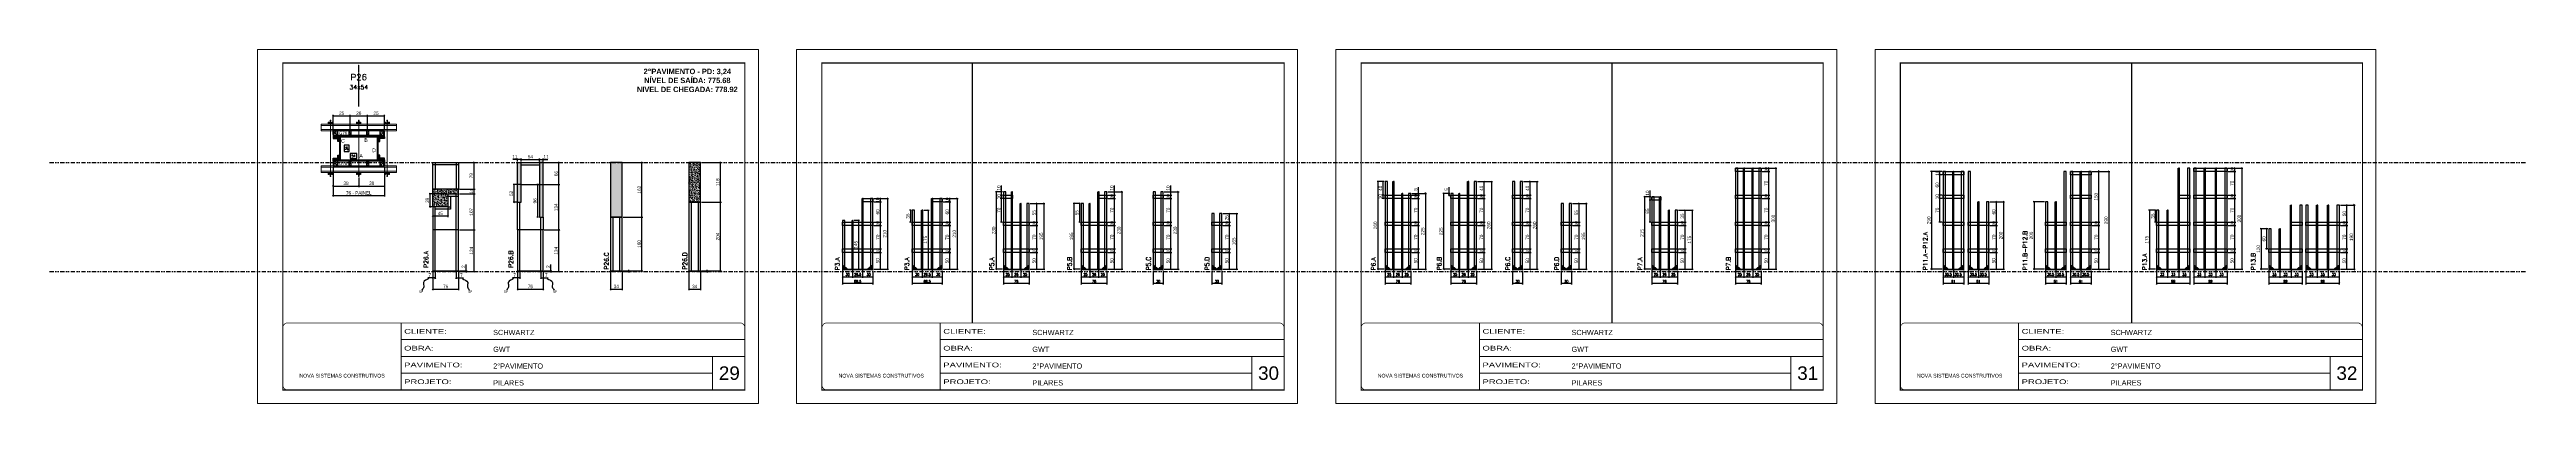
# Model space of a CAD drawing. Extents: x 13770 to 23315, y 867 to 16997.
# Drawn here: x 13770 to 21113, y 7758 to 8808 of the extents above; entities that cross this region are included whole.
import ezdxf
from ezdxf.enums import TextEntityAlignment as Align

# ---------------------------------------------------------------- set-up
doc = ezdxf.new("R2010")
doc.units = 0
for name, pattern in [('CONTINUO', [0]), ('DASHED', [0.75, 0.5, -0.25]), ('DIVIDE2', [0.625, 0.25, -0.125, 0, -0.125, 0, -0.125]), ('HIDDEN', [0.375, 0.25, -0.125])]:
    doc.linetypes.add(name, pattern=pattern)
for name, color, linetype, lineweight in [('CARIMBO', 255, 'Continuous', 9), ('Folhas', 255, 'Continuous', 9), ('Hachura', 251, 'Continuous', 9), ('Madeira', 126, 'Continuous', 18), ('Perfil Metálico', 224, 'Continuous', 18), ('Sarr 2.2x7', 40, 'Continuous', 9), ('SARRAFO DE PRESSAO', 251, 'DASHED', 9), ('Texto Seção', 7, 'Continuous', 15)]:
    doc.layers.add(name, color=color, linetype=linetype, lineweight=lineweight)
for name, color, linetype in [('CHAPA', 1, 'Continuous'), ('COTA', 241, 'Continuous'), ('MEIO_PONT', 93, 'Continuous'), ('NOMENCLATURA', 7, 'Continuous'), ('Nível', 160, 'Continuous'), ('Painéis', 200, 'Continuous'), ('SARR_2.2x10', 60, 'Continuous'), ('SARR_2.2x7', 40, 'Continuous'), ('SARR_3.5x7', 81, 'Continuous'), ('SARR_7x7', 40, 'Continuous'), ('SARRAFO', 251, 'Continuous'), ('Sarrafo de Pressão', 42, 'HIDDEN'), ('texto', 7, 'Continuous'), ('Texto de Titulo', 7, 'Continuous'), ('Texto Nível', 251, 'Continuous'), ('Texto Qtd Sarr', 242, 'Continuous'), ('TEXTO_GERAL', 7, 'Continuous')]:
    doc.layers.add(name, color=color, linetype=linetype)
doc.styles.add('ARIAL', font='arial.ttf')
doc.styles.add('COTA TECNICA', font='techl___.ttf', dxfattribs={"height": 10})
doc.styles.add('COTA TECNICA 2X', font='techl___.ttf', dxfattribs={"height": 10})
doc.styles.add('COTA TECNICA-50', font='techl___.ttf', dxfattribs={"height": 10})
doc.styles.add('REGUA-120', font='ROMANS.shx', dxfattribs={"height": 15})
doc.styles.add('ROMANC', font='techb___.ttf', dxfattribs={"height": 2.5})
doc.styles.add('ROMANS', font='romans.shx')
doc.styles.add('SANSSERIF', font='sas_____.pfb')
doc.styles.get("Standard").update_dxf_attribs({"font": 'arial.ttf'})
doc.styles.add('Tecnologia', font='')
doc.styles.get('Tecnologia').set_extended_font_data('Forgotten Futurist')
doc.dimstyles.new('COTA PAINEL-50', dxfattribs={"dimtxt": 10, "dimasz": 3, "dimexe": 3, "dimexo": 3, "dimgap": 3, "dimtad": 1, "dimdec": 1, "dimzin": 12, "dimdsep": 46, "dimtxsty": 'COTA TECNICA-50', "dimblk1": 'OBLIQUE', "dimblk2": 'OBLIQUE', "dimsah": 1, "dimcen": 0.9, "dimclrd": 4, "dimclre": 4, "dimclrt": 240, "dimadec": 1, "dimazin": 3, "dimtfac": 1, "dimtdec": 1, "dimtmove": 0, "dimatfit": 3, "dimfxl": 1, "dimtolj": 1, "dimtzin": 12, "dimarcsym": 0})
doc.dimstyles.new('Cota Paínel', dxfattribs={"dimtxt": 7, "dimasz": 5, "dimexe": 3, "dimexo": 3, "dimgap": 3, "dimtad": 1, "dimdec": 1, "dimzin": 12, "dimdsep": 46, "dimtxsty": 'ROMANS', "dimblk": 'ARCHTICK', "dimcen": 0, "dimclrd": 4, "dimclre": 4, "dimclrt": 1, "dimadec": 1, "dimazin": 3, "dimtfac": 1, "dimtdec": 1, "dimtmove": 0, "dimatfit": 3, "dimldrblk": 'OBLIQUE', "dimfxl": 1, "dimtolj": 1, "dimtzin": 12, "dimarcsym": 0})
doc.dimstyles.new('PAINEL', dxfattribs={"dimtxt": 10, "dimasz": 3, "dimexe": 3, "dimexo": 3, "dimgap": 3, "dimtad": 1, "dimdec": 1, "dimzin": 12, "dimdsep": 46, "dimtxsty": 'COTA TECNICA', "dimblk1": 'OBLIQUE', "dimblk2": 'OBLIQUE', "dimsah": 1, "dimcen": 0.9, "dimclrd": 4, "dimclre": 4, "dimclrt": 240, "dimadec": 1, "dimazin": 3, "dimtfac": 1, "dimtdec": 1, "dimtmove": 0, "dimatfit": 3, "dimfxl": 1, "dimtolj": 1, "dimtzin": 12, "dimarcsym": 0})
doc.dimstyles.new('SECAO PILAR', dxfattribs={"dimtxt": 10, "dimasz": 3, "dimexe": 3, "dimexo": 3, "dimgap": 3, "dimtad": 1, "dimdec": 1, "dimlfac": 0.5, "dimzin": 12, "dimdsep": 46, "dimtxsty": 'COTA TECNICA 2X', "dimblk1": 'OBLIQUE', "dimblk2": 'OBLIQUE', "dimsah": 1, "dimcen": 0.9, "dimclrd": 256, "dimclre": 256, "dimclrt": 256, "dimadec": 1, "dimazin": 3, "dimtfac": 1, "dimtdec": 1, "dimtmove": 0, "dimatfit": 3, "dimfxl": 1, "dimtolj": 1, "dimtzin": 12, "dimarcsym": 0})
doc.dimstyles.new('SECÇÃO 2', dxfattribs={"dimtxt": 7, "dimasz": 6, "dimexe": 0.18, "dimexo": 2, "dimgap": -4, "dimtad": 3, "dimdec": 1, "dimlfac": 0.5, "dimzin": 12, "dimdsep": 46, "dimtxsty": 'ROMANS', "dimblk": 'ARCHTICK', "dimcen": 0.09, "dimse1": 1, "dimse2": 1, "dimsd1": 1, "dimsd2": 1, "dimclrd": 180, "dimclre": 5, "dimclrt": 1, "dimadec": 0, "dimazin": 3, "dimtfac": 1, "dimtdec": 1, "dimtofl": 0, "dimtmove": 0, "dimatfit": 3, "dimldrblk": 'ARCHTICK', "dimfxl": 1, "dimtolj": 1, "dimtzin": 0, "dimarcsym": 0})
doc.dimstyles.get("Standard").update_dxf_attribs({"dimtxt": 0.18, "dimasz": 0.18, "dimexe": 0.18, "dimexo": 0.0625, "dimgap": 0.09, "dimtad": 0, "dimtih": 1, "dimtoh": 1, "dimdec": 4, "dimzin": 0, "dimdsep": 46, "dimtxsty": 'Standard', "dimcen": 0.09, "dimadec": 0, "dimazin": 0, "dimtfac": 1, "dimtdec": 4, "dimtofl": 0, "dimtmove": 0, "dimatfit": 3, "dimfxl": 1, "dimtolj": 1, "dimtzin": 0, "dimarcsym": 0})
pattern_1 = [(225, (5486.473, -14380.0642), (1.12253202, -1.12253202), [])]
pattern_2 = [(135, (-8266.9833, 17673.2958), (-1.12253202, -1.12253202), [])]
pattern_3 = [(135, (-8266.9833, 17619.2958), (-1.12253202, -1.12253202), [])]

# ---------------------------------------------------------------- blocks, each defined once
blk = doc.blocks.new('9999999999')
at = {"color": 30, "linetype": 'CONTINUO'}
for p, q in [((98564.6, 34230.2), (98564.6, 34429.4)), ((98564.6, 34379.6), (99584, 34379.6)), ((98564.6, 34329.8), (99488, 34329.8)), ((99584, 34329.8), (99488, 34329.8)), ((99488, 34329.8), (99488, 34230.2)), ((98564.6, 34280), (99488, 34280))]:
    blk.add_line(p, q, dxfattribs=at)
at = {"color": 30, "linetype": 'CONTINUO', "const_width": 2}
blk.add_lwpolyline([(99584, 34230.2), (99584, 34414.4, 0.414214), (99569, 34429.4), (98229, 34429.4, 0.414214), (98214, 34414.4), (98214, 34245.2, 0.414214), (98229, 34230.2), (99584, 34230.2)], format="xyb", dxfattribs=at)
at = {"layer": 'Folhas'}
blk.add_lwpolyline([(98139, 34190.2), (99624, 34190.2), (99624, 35240.2), (98139, 35240.2)], close=True, dxfattribs=at)
at = {"layer": 'Folhas', "color": 30, "const_width": 3}
blk.add_lwpolyline([(98214, 34230.2), (99584, 34230.2), (99584, 35200.2), (98214, 35200.2)], close=True, dxfattribs=at)
at = {"color": 7, "linetype": 'Continuous', "ltscale": 5, "style": 'ARIAL'}
for s, height, p in [('SCHWARTZ', 15.48, (98837.7, 34393.1)), ('GWT', 15.48, (98837.7, 34343.3)), ('2°PAVIMENTO', 15.483, (98837.7, 34293.5)), ('NOVA SISTEMAS CONSTRUTIVOS', 11.059, (98263.2, 34267.2)), ('PILARES', 15.48, (98837.7, 34243.7))]:
    blk.add_text(s, height=height, dxfattribs=at).set_placement(p)
at = {"layer": 'Folhas', "color": 7, "style": 'Tecnologia', "width": 1.5}
for s, p in [('CLIENTE:', (98573.7, 34397.2)), ('OBRA:', (98573.7, 34347.3)), ('PAVIMENTO:', (98573.7, 34297.5)), ('PROJETO:', (98573.7, 34247.7))]:
    blk.add_text(s, height=14, dxfattribs=at).set_placement(p)
blk = doc.blocks.new('titulo1')
at = {"layer": 'Defpoints', "color": 252, "linetype": 'HIDDEN', "ltscale": 2}
blk.add_line((0, 0), (0, 125), dxfattribs=at)
at = {"layer": 'Defpoints', "style": 'ROMANS', "oblique": 15}
blk.add_attdef('FOLHA', text='', height=10, dxfattribs=at).set_placement((0, 15.6), align=Align.MIDDLE_CENTER)
at = {"layer": 'Texto Qtd Sarr', "color": 3, "style": 'ROMANS', "oblique": 15}
for tag, height, p in [('TITULO', 17, (0, 71.4)), ('SEÇÃO', 12, (0, 41.5))]:
    blk.add_attdef(tag, text='', height=height, dxfattribs=at).set_placement(p, align=Align.MIDDLE_CENTER)
blk = doc.blocks.new('_Oblique')
at = {"color": 0, "linetype": 'ByBlock', "lineweight": -2}
blk.add_line((-0.5, -0.5), (0.5, 0.5), dxfattribs=at)
blk = doc.blocks.new('*D531')
at = {"layer": 'COTA', "color": 4, "lineweight": -2, "transparency": 16777216}
for p, q in [((14905.8, 8148.6), (14905.8, 8094.4)), ((14905.8, 8097.4), (14981.8, 8097.4)), ((14981.8, 8148.6), (14981.8, 8094.4))]:
    blk.add_line(p, q, dxfattribs=at)
at = {"layer": 'Defpoints', "color": 0, "transparency": 16777216}
for p in [(14905.8, 8151.6), (14981.8, 8151.6), (14981.8, 8097.4)]:
    blk.add_point(p, dxfattribs=at)
at = {"layer": 'COTA', "color": 4, "lineweight": -2, "transparency": 16777216, "xscale": 3, "yscale": 3, "zscale": 3, "rotation": 180}
blk.add_blockref('_Oblique', (14905.8, 8097.4), dxfattribs=at)
at = {"layer": 'COTA', "color": 4, "lineweight": -2, "transparency": 16777216, "xscale": 3, "yscale": 3, "zscale": 3}
blk.add_blockref('_Oblique', (14981.8, 8097.4), dxfattribs=at)
at = {"layer": 'COTA', "color": 240, "transparency": 16777216, "insert": (14943.8, 8105.5), "char_height": 10, "attachment_point": 5, "style": 'COTA TECNICA'}
blk.add_mtext('\\A1;76', dxfattribs=at)
blk = doc.blocks.new('*D532')
at = {"layer": 'COTA', "color": 4, "lineweight": -2, "transparency": 16777216}
for p, q in [((14984.8, 8273.6), (15031, 8273.6)), ((15028, 8149.6), (15028, 8273.6)), ((14984.8, 8149.6), (15031, 8149.6))]:
    blk.add_line(p, q, dxfattribs=at)
at = {"layer": 'Defpoints', "color": 0, "transparency": 16777216}
for p in [(14981.8, 8273.6), (15028, 8273.6), (14981.8, 8149.6)]:
    blk.add_point(p, dxfattribs=at)
at = {"layer": 'COTA', "color": 4, "lineweight": -2, "transparency": 16777216, "xscale": 3, "yscale": 3, "zscale": 3}
for p, rotation in [((15028, 8273.6), 90), ((15028, 8149.6), 270)]:
    blk.add_blockref('_Oblique', p, dxfattribs=dict(at, rotation=rotation))
at = {"layer": 'COTA', "color": 240, "transparency": 16777216, "insert": (15020, 8211.6), "char_height": 10, "attachment_point": 5, "rotation": 90, "style": 'COTA TECNICA-50'}
blk.add_mtext('\\A1;124', dxfattribs=at)
blk = doc.blocks.new('*D533')
at = {"layer": 'COTA', "color": 4, "lineweight": -2, "transparency": 16777216}
for p, q in [((14984.8, 8151.6), (15007.3, 8151.6)), ((15004.3, 8151.6), (15004.3, 8170.4)), ((15004.3, 8149.6), (15004.3, 8151.6)), ((14984.8, 8149.6), (15007.3, 8149.6)), ((15004.3, 8149.6), (15004.3, 8146.6))]:
    blk.add_line(p, q, dxfattribs=at)
at = {"layer": 'Defpoints', "color": 0, "transparency": 16777216}
for p in [(14981.8, 8151.6), (14981.8, 8149.6), (15004.3, 8149.6)]:
    blk.add_point(p, dxfattribs=at)
at = {"layer": 'COTA', "color": 4, "lineweight": -2, "transparency": 16777216, "xscale": 3, "yscale": 3, "zscale": 3}
for p, rotation in [((15004.3, 8151.6), 270), ((15004.3, 8149.6), 90)]:
    blk.add_blockref('_Oblique', p, dxfattribs=dict(at, rotation=rotation))
at = {"layer": 'COTA', "color": 240, "transparency": 16777216, "insert": (14996.3, 8164.3), "char_height": 10, "attachment_point": 5, "rotation": 90, "style": 'COTA TECNICA-50'}
blk.add_mtext('\\A1;2', dxfattribs=at)
blk = doc.blocks.new('*D534')
at = {"layer": 'COTA', "color": 4, "lineweight": -2, "transparency": 16777216}
for p, q in [((14905.8, 8131.1), (14891.1, 8131.1)), ((14905.8, 8146.6), (14905.8, 8128.1)), ((14912.8, 8131.1), (14905.8, 8131.1)), ((14912.8, 8148.6), (14912.8, 8128.1))]:
    blk.add_line(p, q, dxfattribs=at)
at = {"layer": 'Defpoints', "color": 0, "transparency": 16777216}
for p in [(14912.8, 8151.6), (14905.8, 8149.6), (14905.8, 8131.1)]:
    blk.add_point(p, dxfattribs=at)
at = {"layer": 'COTA', "color": 4, "lineweight": -2, "transparency": 16777216, "xscale": 3, "yscale": 3, "zscale": 3, "rotation": 180}
blk.add_blockref('_Oblique', (14905.8, 8131.1), dxfattribs=at)
at = {"layer": 'COTA', "color": 4, "lineweight": -2, "transparency": 16777216, "xscale": 3, "yscale": 3, "zscale": 3}
blk.add_blockref('_Oblique', (14912.8, 8131.1), dxfattribs=at)
at = {"layer": 'COTA', "color": 240, "transparency": 16777216, "insert": (14896.9, 8139.1), "char_height": 10, "attachment_point": 5, "style": 'COTA TECNICA-50'}
blk.add_mtext('\\A1;7', dxfattribs=at)
blk = doc.blocks.new('*D535')
at = {"layer": 'COTA', "color": 4, "lineweight": -2, "transparency": 16777216}
for p, q in [((14974.8, 8148.6), (14974.8, 8128.1)), ((14974.8, 8131.1), (14981.8, 8131.1)), ((14981.8, 8146.6), (14981.8, 8128.1)), ((14981.8, 8131.1), (14996.5, 8131.1))]:
    blk.add_line(p, q, dxfattribs=at)
at = {"layer": 'Defpoints', "color": 0, "transparency": 16777216}
for p in [(14974.8, 8151.6), (14981.8, 8149.6), (14981.8, 8131.1)]:
    blk.add_point(p, dxfattribs=at)
at = {"layer": 'COTA', "color": 4, "lineweight": -2, "transparency": 16777216, "xscale": 3, "yscale": 3, "zscale": 3, "rotation": 180}
blk.add_blockref('_Oblique', (14974.8, 8131.1), dxfattribs=at)
at = {"layer": 'COTA', "color": 4, "lineweight": -2, "transparency": 16777216, "xscale": 3, "yscale": 3, "zscale": 3}
blk.add_blockref('_Oblique', (14981.8, 8131.1), dxfattribs=at)
at = {"layer": 'COTA', "color": 240, "transparency": 16777216, "insert": (14990.7, 8139.1), "char_height": 10, "attachment_point": 5, "style": 'COTA TECNICA-50'}
blk.add_mtext('\\A1;7', dxfattribs=at)
blk = doc.blocks.new('*D554')
at = {"layer": 'COTA', "color": 4, "lineweight": -2, "transparency": 16777216}
for p, q in [((14905.8, 8338.6), (14905.8, 8311.2)), ((14950.8, 8314.2), (14905.8, 8314.2)), ((14950.8, 8338.6), (14950.8, 8311.2))]:
    blk.add_line(p, q, dxfattribs=at)
at = {"layer": 'Defpoints', "color": 0, "transparency": 16777216}
for p in [(14905.8, 8341.6), (14905.8, 8314.2), (14950.8, 8341.6)]:
    blk.add_point(p, dxfattribs=at)
at = {"layer": 'COTA', "color": 4, "lineweight": -2, "transparency": 16777216, "xscale": 3, "yscale": 3, "zscale": 3, "rotation": 180}
blk.add_blockref('_Oblique', (14905.8, 8314.2), dxfattribs=at)
at = {"layer": 'COTA', "color": 4, "lineweight": -2, "transparency": 16777216, "xscale": 3, "yscale": 3, "zscale": 3}
blk.add_blockref('_Oblique', (14950.8, 8314.2), dxfattribs=at)
at = {"layer": 'COTA', "color": 240, "transparency": 16777216, "insert": (14928.3, 8322.3), "char_height": 10, "attachment_point": 5, "style": 'COTA TECNICA'}
blk.add_mtext('\\A1;45', dxfattribs=at)
blk = doc.blocks.new('*D539')
at = {"layer": 'COTA', "color": 4, "lineweight": -2, "transparency": 16777216}
for p, q in [((15157.2, 8148.6), (15157.2, 8094.4)), ((15157.2, 8097.4), (15233.2, 8097.4)), ((15233.2, 8148.6), (15233.2, 8094.4))]:
    blk.add_line(p, q, dxfattribs=at)
at = {"layer": 'Defpoints', "color": 0, "transparency": 16777216}
for p in [(15157.2, 8151.6), (15233.2, 8151.6), (15233.2, 8097.4)]:
    blk.add_point(p, dxfattribs=at)
at = {"layer": 'COTA', "color": 4, "lineweight": -2, "transparency": 16777216, "xscale": 3, "yscale": 3, "zscale": 3, "rotation": 180}
blk.add_blockref('_Oblique', (15157.2, 8097.4), dxfattribs=at)
at = {"layer": 'COTA', "color": 4, "lineweight": -2, "transparency": 16777216, "xscale": 3, "yscale": 3, "zscale": 3}
blk.add_blockref('_Oblique', (15233.2, 8097.4), dxfattribs=at)
at = {"layer": 'COTA', "color": 240, "transparency": 16777216, "insert": (15195.2, 8105.5), "char_height": 10, "attachment_point": 5, "style": 'COTA TECNICA'}
blk.add_mtext('\\A1;76', dxfattribs=at)
blk = doc.blocks.new('*D540')
at = {"layer": 'COTA', "color": 4, "lineweight": -2, "transparency": 16777216}
for p, q in [((15236.2, 8273.6), (15282.5, 8273.6)), ((15279.5, 8149.6), (15279.5, 8273.6)), ((15236.2, 8149.6), (15282.5, 8149.6))]:
    blk.add_line(p, q, dxfattribs=at)
at = {"layer": 'Defpoints', "color": 0, "transparency": 16777216}
for p in [(15233.2, 8273.6), (15279.5, 8273.6), (15233.2, 8149.6)]:
    blk.add_point(p, dxfattribs=at)
at = {"layer": 'COTA', "color": 4, "lineweight": -2, "transparency": 16777216, "xscale": 3, "yscale": 3, "zscale": 3}
for p, rotation in [((15279.5, 8273.6), 90), ((15279.5, 8149.6), 270)]:
    blk.add_blockref('_Oblique', p, dxfattribs=dict(at, rotation=rotation))
at = {"layer": 'COTA', "color": 240, "transparency": 16777216, "insert": (15271.4, 8211.6), "char_height": 10, "attachment_point": 5, "rotation": 90, "style": 'COTA TECNICA-50'}
blk.add_mtext('\\A1;124', dxfattribs=at)
blk = doc.blocks.new('*D541')
at = {"layer": 'COTA', "color": 4, "lineweight": -2, "transparency": 16777216}
for p, q in [((15236.2, 8151.6), (15258.7, 8151.6)), ((15255.7, 8151.6), (15255.7, 8170.4)), ((15255.7, 8149.6), (15255.7, 8151.6)), ((15236.2, 8149.6), (15258.7, 8149.6)), ((15255.7, 8149.6), (15255.7, 8146.6))]:
    blk.add_line(p, q, dxfattribs=at)
at = {"layer": 'Defpoints', "color": 0, "transparency": 16777216}
for p in [(15233.2, 8151.6), (15233.2, 8149.6), (15255.7, 8149.6)]:
    blk.add_point(p, dxfattribs=at)
at = {"layer": 'COTA', "color": 4, "lineweight": -2, "transparency": 16777216, "xscale": 3, "yscale": 3, "zscale": 3}
for p, rotation in [((15255.7, 8151.6), 270), ((15255.7, 8149.6), 90)]:
    blk.add_blockref('_Oblique', p, dxfattribs=dict(at, rotation=rotation))
at = {"layer": 'COTA', "color": 240, "transparency": 16777216, "insert": (15247.7, 8164.3), "char_height": 10, "attachment_point": 5, "rotation": 90, "style": 'COTA TECNICA-50'}
blk.add_mtext('\\A1;2', dxfattribs=at)
blk = doc.blocks.new('*D542')
at = {"layer": 'COTA', "color": 4, "lineweight": -2, "transparency": 16777216}
for p, q in [((15157.2, 8131.1), (15142.5, 8131.1)), ((15157.2, 8146.6), (15157.2, 8128.1)), ((15164.2, 8131.1), (15157.2, 8131.1)), ((15164.2, 8148.6), (15164.2, 8128.1))]:
    blk.add_line(p, q, dxfattribs=at)
at = {"layer": 'Defpoints', "color": 0, "transparency": 16777216}
for p in [(15164.2, 8151.6), (15157.2, 8149.6), (15157.2, 8131.1)]:
    blk.add_point(p, dxfattribs=at)
at = {"layer": 'COTA', "color": 4, "lineweight": -2, "transparency": 16777216, "xscale": 3, "yscale": 3, "zscale": 3, "rotation": 180}
blk.add_blockref('_Oblique', (15157.2, 8131.1), dxfattribs=at)
at = {"layer": 'COTA', "color": 4, "lineweight": -2, "transparency": 16777216, "xscale": 3, "yscale": 3, "zscale": 3}
blk.add_blockref('_Oblique', (15164.2, 8131.1), dxfattribs=at)
at = {"layer": 'COTA', "color": 240, "transparency": 16777216, "insert": (15148.4, 8139.1), "char_height": 10, "attachment_point": 5, "style": 'COTA TECNICA-50'}
blk.add_mtext('\\A1;7', dxfattribs=at)
blk = doc.blocks.new('*D543')
at = {"layer": 'COTA', "color": 4, "lineweight": -2, "transparency": 16777216}
for p, q in [((15226.2, 8148.6), (15226.2, 8128.1)), ((15226.2, 8131.1), (15233.2, 8131.1)), ((15233.2, 8146.6), (15233.2, 8128.1)), ((15233.2, 8131.1), (15248, 8131.1))]:
    blk.add_line(p, q, dxfattribs=at)
at = {"layer": 'Defpoints', "color": 0, "transparency": 16777216}
for p in [(15226.2, 8151.6), (15233.2, 8149.6), (15233.2, 8131.1)]:
    blk.add_point(p, dxfattribs=at)
at = {"layer": 'COTA', "color": 4, "lineweight": -2, "transparency": 16777216, "xscale": 3, "yscale": 3, "zscale": 3, "rotation": 180}
blk.add_blockref('_Oblique', (15226.2, 8131.1), dxfattribs=at)
at = {"layer": 'COTA', "color": 4, "lineweight": -2, "transparency": 16777216, "xscale": 3, "yscale": 3, "zscale": 3}
blk.add_blockref('_Oblique', (15233.2, 8131.1), dxfattribs=at)
at = {"layer": 'COTA', "color": 240, "transparency": 16777216, "insert": (15242.1, 8139.1), "char_height": 10, "attachment_point": 5, "style": 'COTA TECNICA-50'}
blk.add_mtext('\\A1;7', dxfattribs=at)
blk = doc.blocks.new('*D550')
at = {"layer": 'COTA', "color": 4, "lineweight": -2, "transparency": 16777216}
for p, q in [((15225.2, 8407.6), (15282.5, 8407.6)), ((15279.5, 8273.6), (15279.5, 8407.6)), ((15236.2, 8273.6), (15282.5, 8273.6))]:
    blk.add_line(p, q, dxfattribs=at)
at = {"layer": 'Defpoints', "color": 0, "transparency": 16777216}
for p in [(15222.2, 8407.6), (15279.5, 8407.6), (15233.2, 8273.6)]:
    blk.add_point(p, dxfattribs=at)
at = {"layer": 'COTA', "color": 4, "lineweight": -2, "transparency": 16777216, "xscale": 3, "yscale": 3, "zscale": 3}
for p, rotation in [((15279.5, 8407.6), 90), ((15279.5, 8273.6), 270)]:
    blk.add_blockref('_Oblique', p, dxfattribs=dict(at, rotation=rotation))
at = {"layer": 'COTA', "color": 240, "transparency": 16777216, "insert": (15271.2, 8340.6), "char_height": 10, "attachment_point": 5, "rotation": 90, "style": 'COTA TECNICA'}
blk.add_mtext('\\A1;134', dxfattribs=at)
blk = doc.blocks.new('*D551')
at = {"layer": 'COTA', "color": 4, "lineweight": -2, "transparency": 16777216}
for p, q in [((15236.2, 8473.6), (15282.5, 8473.6)), ((15279.5, 8407.6), (15279.5, 8473.6)), ((15225.2, 8407.6), (15282.5, 8407.6))]:
    blk.add_line(p, q, dxfattribs=at)
at = {"layer": 'Defpoints', "color": 0, "transparency": 16777216}
for p in [(15233.2, 8473.6), (15279.5, 8473.6), (15222.2, 8407.6)]:
    blk.add_point(p, dxfattribs=at)
at = {"layer": 'COTA', "color": 4, "lineweight": -2, "transparency": 16777216, "xscale": 3, "yscale": 3, "zscale": 3}
for p, rotation in [((15279.5, 8473.6), 90), ((15279.5, 8407.6), 270)]:
    blk.add_blockref('_Oblique', p, dxfattribs=dict(at, rotation=rotation))
at = {"layer": 'COTA', "color": 240, "transparency": 16777216, "insert": (15271.4, 8440.6), "char_height": 10, "attachment_point": 5, "rotation": 90, "style": 'COTA TECNICA'}
blk.add_mtext('\\A1;66', dxfattribs=at)
blk = doc.blocks.new('*D552')
at = {"layer": 'COTA', "color": 4, "lineweight": -2, "transparency": 16777216}
for p, q in [((15157.2, 8482.5), (15143.1, 8482.5)), ((15157.2, 8476.6), (15157.2, 8485.5)), ((15168.2, 8482.5), (15157.2, 8482.5)), ((15168.2, 8476.6), (15168.2, 8485.5))]:
    blk.add_line(p, q, dxfattribs=at)
at = {"layer": 'Defpoints', "color": 0, "transparency": 16777216}
for p in [(15157.2, 8482.5), (15157.2, 8473.6), (15168.2, 8473.6)]:
    blk.add_point(p, dxfattribs=at)
at = {"layer": 'COTA', "color": 4, "lineweight": -2, "transparency": 16777216, "xscale": 3, "yscale": 3, "zscale": 3, "rotation": 180}
blk.add_blockref('_Oblique', (15157.2, 8482.5), dxfattribs=at)
at = {"layer": 'COTA', "color": 4, "lineweight": -2, "transparency": 16777216, "xscale": 3, "yscale": 3, "zscale": 3}
blk.add_blockref('_Oblique', (15168.2, 8482.5), dxfattribs=at)
at = {"layer": 'COTA', "color": 240, "transparency": 16777216, "insert": (15148.7, 8490.6), "char_height": 10, "attachment_point": 5, "style": 'COTA TECNICA'}
blk.add_mtext('\\A1;11', dxfattribs=at)
blk = doc.blocks.new('*D553')
at = {"layer": 'COTA', "color": 4, "lineweight": -2, "transparency": 16777216}
for p, q in [((15168.2, 8476.6), (15168.2, 8485.5)), ((15168.2, 8482.5), (15222.2, 8482.5)), ((15222.2, 8476.6), (15222.2, 8485.5))]:
    blk.add_line(p, q, dxfattribs=at)
at = {"layer": 'Defpoints', "color": 0, "transparency": 16777216}
for p in [(15168.2, 8473.6), (15222.2, 8482.5), (15222.2, 8473.6)]:
    blk.add_point(p, dxfattribs=at)
at = {"layer": 'COTA', "color": 4, "lineweight": -2, "transparency": 16777216, "xscale": 3, "yscale": 3, "zscale": 3, "rotation": 180}
blk.add_blockref('_Oblique', (15168.2, 8482.5), dxfattribs=at)
at = {"layer": 'COTA', "color": 4, "lineweight": -2, "transparency": 16777216, "xscale": 3, "yscale": 3, "zscale": 3}
blk.add_blockref('_Oblique', (15222.2, 8482.5), dxfattribs=at)
at = {"layer": 'COTA', "color": 240, "transparency": 16777216, "insert": (15195.2, 8490.6), "char_height": 10, "attachment_point": 5, "style": 'COTA TECNICA'}
blk.add_mtext('\\A1;54', dxfattribs=at)
blk = doc.blocks.new('*D547')
at = {"layer": 'COTA', "color": 4, "lineweight": -2, "transparency": 16777216}
for p, q in [((15222.2, 8476.6), (15222.2, 8485.5)), ((15222.2, 8482.5), (15233.2, 8482.5)), ((15233.2, 8476.6), (15233.2, 8485.5)), ((15233.2, 8482.5), (15247.3, 8482.5))]:
    blk.add_line(p, q, dxfattribs=at)
at = {"layer": 'Defpoints', "color": 0, "transparency": 16777216}
for p in [(15222.2, 8473.6), (15233.2, 8482.5), (15233.2, 8473.6)]:
    blk.add_point(p, dxfattribs=at)
at = {"layer": 'COTA', "color": 4, "lineweight": -2, "transparency": 16777216, "xscale": 3, "yscale": 3, "zscale": 3, "rotation": 180}
blk.add_blockref('_Oblique', (15222.2, 8482.5), dxfattribs=at)
at = {"layer": 'COTA', "color": 4, "lineweight": -2, "transparency": 16777216, "xscale": 3, "yscale": 3, "zscale": 3}
blk.add_blockref('_Oblique', (15233.2, 8482.5), dxfattribs=at)
at = {"layer": 'COTA', "color": 240, "transparency": 16777216, "insert": (15241.8, 8490.6), "char_height": 10, "attachment_point": 5, "style": 'COTA TECNICA'}
blk.add_mtext('\\A1;11', dxfattribs=at)
blk = doc.blocks.new('*D548')
at = {"layer": 'COTA', "color": 4, "lineweight": -2, "transparency": 16777216}
for p, q in [((15165.2, 8407.6), (15143.6, 8407.6)), ((15146.6, 8355.6), (15146.6, 8407.6)), ((15154.2, 8355.6), (15143.6, 8355.6))]:
    blk.add_line(p, q, dxfattribs=at)
at = {"layer": 'Defpoints', "color": 0, "transparency": 16777216}
for p in [(15146.6, 8407.6), (15168.2, 8407.6), (15157.2, 8355.6)]:
    blk.add_point(p, dxfattribs=at)
at = {"layer": 'COTA', "color": 4, "lineweight": -2, "transparency": 16777216, "xscale": 3, "yscale": 3, "zscale": 3}
for p, rotation in [((15146.6, 8407.6), 90), ((15146.6, 8355.6), 270)]:
    blk.add_blockref('_Oblique', p, dxfattribs=dict(at, rotation=rotation))
at = {"layer": 'COTA', "color": 240, "transparency": 16777216, "insert": (15138.4, 8381.6), "char_height": 10, "attachment_point": 5, "rotation": 90, "style": 'COTA TECNICA'}
blk.add_mtext('\\A1;52', dxfattribs=at)
blk = doc.blocks.new('*D536')
at = {"layer": 'COTA', "color": 4, "lineweight": -2, "transparency": 16777216}
for p, q in [((15432.7, 8148.6), (15432.7, 8094.4)), ((15432.7, 8097.4), (15466.7, 8097.4)), ((15466.7, 8148.6), (15466.7, 8094.4))]:
    blk.add_line(p, q, dxfattribs=at)
at = {"layer": 'Defpoints', "color": 0, "transparency": 16777216}
for p in [(15432.7, 8151.6), (15466.7, 8151.6), (15466.7, 8097.4)]:
    blk.add_point(p, dxfattribs=at)
at = {"layer": 'COTA', "color": 4, "lineweight": -2, "transparency": 16777216, "xscale": 3, "yscale": 3, "zscale": 3, "rotation": 180}
blk.add_blockref('_Oblique', (15432.7, 8097.4), dxfattribs=at)
at = {"layer": 'COTA', "color": 4, "lineweight": -2, "transparency": 16777216, "xscale": 3, "yscale": 3, "zscale": 3}
blk.add_blockref('_Oblique', (15466.7, 8097.4), dxfattribs=at)
at = {"layer": 'COTA', "color": 240, "transparency": 16777216, "insert": (15449.7, 8105.6), "char_height": 10, "attachment_point": 5, "style": 'COTA TECNICA'}
blk.add_mtext('\\A1;34', dxfattribs=at)
blk = doc.blocks.new('*D537')
at = {"layer": 'COTA', "color": 4, "lineweight": -2, "transparency": 16777216}
for p, q in [((15469.7, 8311.6), (15528.9, 8311.6)), ((15525.9, 8151.6), (15525.9, 8311.6)), ((15469.7, 8151.6), (15528.9, 8151.6))]:
    blk.add_line(p, q, dxfattribs=at)
at = {"layer": 'Defpoints', "color": 0, "transparency": 16777216}
for p in [(15466.7, 8311.6), (15525.9, 8311.6), (15466.7, 8151.6)]:
    blk.add_point(p, dxfattribs=at)
at = {"layer": 'COTA', "color": 4, "lineweight": -2, "transparency": 16777216, "xscale": 3, "yscale": 3, "zscale": 3}
for p, rotation in [((15525.9, 8311.6), 90), ((15525.9, 8151.6), 270)]:
    blk.add_blockref('_Oblique', p, dxfattribs=dict(at, rotation=rotation))
at = {"layer": 'COTA', "color": 240, "transparency": 16777216, "insert": (15517.8, 8231.6), "char_height": 10, "attachment_point": 5, "rotation": 90, "style": 'COTA TECNICA'}
blk.add_mtext('\\A1;160', dxfattribs=at)
blk = doc.blocks.new('*D538')
at = {"layer": 'COTA', "color": 4, "lineweight": -2, "transparency": 16777216}
for p, q in [((15469.7, 8151.6), (15490.1, 8151.6)), ((15487.1, 8151.6), (15487.1, 8154.6)), ((15487.1, 8149.6), (15487.1, 8151.6)), ((15469.7, 8149.6), (15490.1, 8149.6)), ((15487.1, 8149.6), (15487.1, 8146.6))]:
    blk.add_line(p, q, dxfattribs=at)
at = {"layer": 'Defpoints', "color": 0, "transparency": 16777216}
for p in [(15466.7, 8151.6), (15487.1, 8151.6), (15466.7, 8149.6)]:
    blk.add_point(p, dxfattribs=at)
at = {"layer": 'COTA', "color": 4, "lineweight": -2, "transparency": 16777216, "xscale": 3, "yscale": 3, "zscale": 3}
for p, rotation in [((15487.1, 8151.6), 270), ((15487.1, 8149.6), 90)]:
    blk.add_blockref('_Oblique', p, dxfattribs=dict(at, rotation=rotation))
at = {"layer": 'COTA', "color": 240, "transparency": 16777216, "insert": (15479.1, 8150.6), "char_height": 10, "attachment_point": 5, "rotation": 90, "style": 'COTA TECNICA-50'}
blk.add_mtext('\\A1;2', dxfattribs=at)
blk = doc.blocks.new('*D549')
at = {"layer": 'COTA', "color": 4, "lineweight": -2, "transparency": 16777216}
for p, q in [((15469.7, 8473.6), (15528.9, 8473.6)), ((15525.9, 8311.6), (15525.9, 8473.6)), ((15469.7, 8311.6), (15528.9, 8311.6))]:
    blk.add_line(p, q, dxfattribs=at)
at = {"layer": 'Defpoints', "color": 0, "transparency": 16777216}
for p in [(15466.7, 8473.6), (15525.9, 8473.6), (15466.7, 8311.6)]:
    blk.add_point(p, dxfattribs=at)
at = {"layer": 'COTA', "color": 4, "lineweight": -2, "transparency": 16777216, "xscale": 3, "yscale": 3, "zscale": 3}
for p, rotation in [((15525.9, 8473.6), 90), ((15525.9, 8311.6), 270)]:
    blk.add_blockref('_Oblique', p, dxfattribs=dict(at, rotation=rotation))
at = {"layer": 'COTA', "color": 240, "transparency": 16777216, "insert": (15517.8, 8392.6), "char_height": 10, "attachment_point": 5, "rotation": 90, "style": 'COTA TECNICA'}
blk.add_mtext('\\A1;162', dxfattribs=at)
blk = doc.blocks.new('*D544')
at = {"layer": 'COTA', "color": 4, "lineweight": -2, "transparency": 16777216}
for p, q in [((15665.2, 8148.6), (15665.2, 8094.4)), ((15665.2, 8097.4), (15699.2, 8097.4)), ((15699.2, 8148.6), (15699.2, 8094.4))]:
    blk.add_line(p, q, dxfattribs=at)
at = {"layer": 'Defpoints', "color": 0, "transparency": 16777216}
for p in [(15665.2, 8151.6), (15699.2, 8151.6), (15699.2, 8097.4)]:
    blk.add_point(p, dxfattribs=at)
at = {"layer": 'COTA', "color": 4, "lineweight": -2, "transparency": 16777216, "xscale": 3, "yscale": 3, "zscale": 3, "rotation": 180}
blk.add_blockref('_Oblique', (15665.2, 8097.4), dxfattribs=at)
at = {"layer": 'COTA', "color": 4, "lineweight": -2, "transparency": 16777216, "xscale": 3, "yscale": 3, "zscale": 3}
blk.add_blockref('_Oblique', (15699.2, 8097.4), dxfattribs=at)
at = {"layer": 'COTA', "color": 240, "transparency": 16777216, "insert": (15682.2, 8105.6), "char_height": 10, "attachment_point": 5, "style": 'COTA TECNICA'}
blk.add_mtext('\\A1;34', dxfattribs=at)
blk = doc.blocks.new('*D545')
at = {"layer": 'COTA', "color": 4, "lineweight": -2, "transparency": 16777216}
for p, q in [((15702.2, 8355.6), (15761.4, 8355.6)), ((15758.4, 8151.6), (15758.4, 8355.6)), ((15702.2, 8151.6), (15761.4, 8151.6))]:
    blk.add_line(p, q, dxfattribs=at)
at = {"layer": 'Defpoints', "color": 0, "transparency": 16777216}
for p in [(15699.2, 8355.6), (15758.4, 8355.6), (15699.2, 8151.6)]:
    blk.add_point(p, dxfattribs=at)
at = {"layer": 'COTA', "color": 4, "lineweight": -2, "transparency": 16777216, "xscale": 3, "yscale": 3, "zscale": 3}
for p, rotation in [((15758.4, 8355.6), 90), ((15758.4, 8151.6), 270)]:
    blk.add_blockref('_Oblique', p, dxfattribs=dict(at, rotation=rotation))
at = {"layer": 'COTA', "color": 240, "transparency": 16777216, "insert": (15750.3, 8253.6), "char_height": 10, "attachment_point": 5, "rotation": 90, "style": 'COTA TECNICA'}
blk.add_mtext('\\A1;204', dxfattribs=at)
blk = doc.blocks.new('*D546')
at = {"layer": 'COTA', "color": 4, "lineweight": -2, "transparency": 16777216}
for p, q in [((15702.2, 8151.6), (15722.5, 8151.6)), ((15719.5, 8151.6), (15719.5, 8154.6)), ((15719.5, 8149.6), (15719.5, 8151.6)), ((15702.2, 8149.6), (15722.5, 8149.6)), ((15719.5, 8149.6), (15719.5, 8146.6))]:
    blk.add_line(p, q, dxfattribs=at)
at = {"layer": 'Defpoints', "color": 0, "transparency": 16777216}
for p in [(15699.2, 8151.6), (15719.5, 8151.6), (15699.2, 8149.6)]:
    blk.add_point(p, dxfattribs=at)
at = {"layer": 'COTA', "color": 4, "lineweight": -2, "transparency": 16777216, "xscale": 3, "yscale": 3, "zscale": 3}
for p, rotation in [((15719.5, 8151.6), 270), ((15719.5, 8149.6), 90)]:
    blk.add_blockref('_Oblique', p, dxfattribs=dict(at, rotation=rotation))
at = {"layer": 'COTA', "color": 240, "transparency": 16777216, "insert": (15711.5, 8150.6), "char_height": 10, "attachment_point": 5, "rotation": 90, "style": 'COTA TECNICA-50'}
blk.add_mtext('\\A1;2', dxfattribs=at)
blk = doc.blocks.new('*D555')
at = {"layer": 'COTA', "color": 4, "lineweight": -2, "transparency": 16777216}
for p, q in [((15702.2, 8473.6), (15761.4, 8473.6)), ((15758.4, 8355.6), (15758.4, 8473.6)), ((15702.2, 8355.6), (15761.4, 8355.6))]:
    blk.add_line(p, q, dxfattribs=at)
at = {"layer": 'Defpoints', "color": 0, "transparency": 16777216}
for p in [(15699.2, 8473.6), (15758.4, 8473.6), (15699.2, 8355.6)]:
    blk.add_point(p, dxfattribs=at)
at = {"layer": 'COTA', "color": 4, "lineweight": -2, "transparency": 16777216, "xscale": 3, "yscale": 3, "zscale": 3}
for p, rotation in [((15758.4, 8473.6), 90), ((15758.4, 8355.6), 270)]:
    blk.add_blockref('_Oblique', p, dxfattribs=dict(at, rotation=rotation))
at = {"layer": 'COTA', "color": 240, "transparency": 16777216, "insert": (15750.3, 8414.6), "char_height": 10, "attachment_point": 5, "rotation": 90, "style": 'COTA TECNICA'}
blk.add_mtext('\\A1;118', dxfattribs=at)
blk = doc.blocks.new('*D556')
at = {"layer": 'COTA', "color": 4, "lineweight": -2, "transparency": 16777216}
for p, q in [((14947.8, 8380.6), (14894.6, 8380.6)), ((14897.6, 8341.6), (14897.6, 8380.6)), ((14902.8, 8341.6), (14894.6, 8341.6))]:
    blk.add_line(p, q, dxfattribs=at)
at = {"layer": 'Defpoints', "color": 0, "transparency": 16777216}
for p in [(14897.6, 8380.6), (14950.8, 8380.6), (14905.8, 8341.6)]:
    blk.add_point(p, dxfattribs=at)
at = {"layer": 'COTA', "color": 4, "lineweight": -2, "transparency": 16777216, "xscale": 3, "yscale": 3, "zscale": 3}
for p, rotation in [((14897.6, 8380.6), 90), ((14897.6, 8341.6), 270)]:
    blk.add_blockref('_Oblique', p, dxfattribs=dict(at, rotation=rotation))
at = {"layer": 'COTA', "color": 240, "transparency": 16777216, "insert": (14889.4, 8361.1), "char_height": 10, "attachment_point": 5, "rotation": 90, "style": 'COTA TECNICA'}
blk.add_mtext('\\A1;39', dxfattribs=at)
blk = doc.blocks.new('*D557')
at = {"layer": 'COTA', "color": 4, "lineweight": -2, "transparency": 16777216}
for p, q in [((14984.8, 8380.6), (15031, 8380.6)), ((15028, 8273.6), (15028, 8380.6)), ((14984.8, 8273.6), (15031, 8273.6))]:
    blk.add_line(p, q, dxfattribs=at)
at = {"layer": 'Defpoints', "color": 0, "transparency": 16777216}
for p in [(14981.8, 8380.6), (15028, 8380.6), (14981.8, 8273.6)]:
    blk.add_point(p, dxfattribs=at)
at = {"layer": 'COTA', "color": 4, "lineweight": -2, "transparency": 16777216, "xscale": 3, "yscale": 3, "zscale": 3}
for p, rotation in [((15028, 8380.6), 90), ((15028, 8273.6), 270)]:
    blk.add_blockref('_Oblique', p, dxfattribs=dict(at, rotation=rotation))
at = {"layer": 'COTA', "color": 240, "transparency": 16777216, "insert": (15019.9, 8327.1), "char_height": 10, "attachment_point": 5, "rotation": 90, "style": 'COTA TECNICA'}
blk.add_mtext('\\A1;107', dxfattribs=at)
blk = doc.blocks.new('*D558')
at = {"layer": 'COTA', "color": 4, "lineweight": -2, "transparency": 16777216}
for p, q in [((14984.8, 8473.6), (15031, 8473.6)), ((15028, 8394.6), (15028, 8473.6)), ((14984.8, 8394.6), (15031, 8394.6))]:
    blk.add_line(p, q, dxfattribs=at)
at = {"layer": 'Defpoints', "color": 0, "transparency": 16777216}
for p in [(14981.8, 8473.6), (15028, 8473.6), (14981.8, 8394.6)]:
    blk.add_point(p, dxfattribs=at)
at = {"layer": 'COTA', "color": 4, "lineweight": -2, "transparency": 16777216, "xscale": 3, "yscale": 3, "zscale": 3}
for p, rotation in [((15028, 8473.6), 90), ((15028, 8394.6), 270)]:
    blk.add_blockref('_Oblique', p, dxfattribs=dict(at, rotation=rotation))
at = {"layer": 'COTA', "color": 240, "transparency": 16777216, "insert": (15019.9, 8434.1), "char_height": 10, "attachment_point": 5, "rotation": 90, "style": 'COTA TECNICA'}
blk.add_mtext('\\A1;79', dxfattribs=at)
blk = doc.blocks.new('*D559')
at = {"layer": 'COTA', "color": 4, "lineweight": -2, "transparency": 16777216}
for p, q in [((14984.8, 8394.6), (15031, 8394.6)), ((14984.8, 8380.6), (15031, 8380.6)), ((15028, 8380.6), (15028, 8394.6))]:
    blk.add_line(p, q, dxfattribs=at)
at = {"layer": 'Defpoints', "color": 0, "transparency": 16777216}
for p in [(14981.8, 8394.6), (14981.8, 8380.6), (15028, 8394.6)]:
    blk.add_point(p, dxfattribs=at)
at = {"layer": 'COTA', "color": 4, "lineweight": -2, "transparency": 16777216, "xscale": 3, "yscale": 3, "zscale": 3}
for p, rotation in [((15028, 8394.6), 90), ((15028, 8380.6), 270)]:
    blk.add_blockref('_Oblique', p, dxfattribs=dict(at, rotation=rotation))
at = {"layer": 'COTA', "color": 240, "transparency": 16777216, "insert": (15020, 8387.6), "char_height": 10, "attachment_point": 5, "rotation": 90, "style": 'COTA TECNICA'}
blk.add_mtext('\\A1;14', dxfattribs=at)
blk = doc.blocks.new('*D667')
at = {"layer": 'COTA', "color": 180, "lineweight": -2, "transparency": 16777216}
for p, q in [((14657.6, 8525.2), (14642.6, 8525.2)), ((14642.6, 8525.2), (14642.6, 8505.5)), ((14657.6, 8505.5), (14657.6, 8525.2)), ((14642.6, 8505.5), (14657.6, 8505.5))]:
    blk.add_line(p, q, dxfattribs=at)
at = {"layer": 'Defpoints', "color": 0, "transparency": 16777216}
for p in [(14659.7, 8549.3), (14659.7, 8481.3), (14661.6, 8481.3)]:
    blk.add_point(p, dxfattribs=at)
at = {"layer": 'COTA', "color": 1, "transparency": 16777216, "insert": (14650.1, 8515.3), "char_height": 7, "attachment_point": 5, "rotation": 90, "style": 'ROMANS'}
blk.add_mtext('\\A1;34', dxfattribs=at)
blk = doc.blocks.new('_ArchTick')
at = {"color": 0, "linetype": 'ByBlock', "const_width": 0.15}
blk.add_lwpolyline([(-0.5, -0.5), (0.5, 0.5)], dxfattribs=at)
blk = doc.blocks.new('*D668')
at = {"layer": 'COTA', "color": 180, "lineweight": -2, "transparency": 16777216}
for p, q in [((14680.3, 8500.3), (14660.6, 8500.3)), ((14660.6, 8500.3), (14660.6, 8485.3)), ((14660.6, 8485.3), (14680.3, 8485.3)), ((14680.3, 8485.3), (14680.3, 8500.3))]:
    blk.add_line(p, q, dxfattribs=at)
at = {"layer": 'Defpoints', "color": 0, "transparency": 16777216}
for p in [(14632.4, 8481.3), (14740.4, 8481.3), (14740.4, 8481.3)]:
    blk.add_point(p, dxfattribs=at)
at = {"layer": 'COTA', "color": 1, "transparency": 16777216, "insert": (14670.5, 8492.8), "char_height": 7, "attachment_point": 5, "style": 'ROMANS'}
blk.add_mtext('\\A1;54', dxfattribs=at)
blk = doc.blocks.new('*D669')
at = {"layer": 'COTA', "lineweight": -2, "transparency": 16777216}
for p, q in [((14610.4, 8460.4), (14610.4, 8372.2)), ((14762.4, 8460.4), (14762.4, 8372.2)), ((14610.4, 8375.2), (14762.4, 8375.2))]:
    blk.add_line(p, q, dxfattribs=at)
at = {"layer": 'Defpoints', "color": 0, "transparency": 16777216}
for p in [(14610.4, 8463.4), (14762.4, 8463.4), (14762.4, 8375.2)]:
    blk.add_point(p, dxfattribs=at)
at = {"layer": 'COTA', "lineweight": -2, "transparency": 16777216, "xscale": 3, "yscale": 3, "zscale": 3, "rotation": 180}
blk.add_blockref('_Oblique', (14610.4, 8375.2), dxfattribs=at)
at = {"layer": 'COTA', "lineweight": -2, "transparency": 16777216, "xscale": 3, "yscale": 3, "zscale": 3}
blk.add_blockref('_Oblique', (14762.4, 8375.2), dxfattribs=at)
at = {"layer": 'COTA', "transparency": 16777216, "insert": (14686.4, 8383.3), "char_height": 10, "attachment_point": 5, "style": 'COTA TECNICA 2X'}
blk.add_mtext('\\A1;76 - PAINEL', dxfattribs=at)
blk = doc.blocks.new('*D670')
at = {"layer": 'COTA', "lineweight": -2, "transparency": 16777216}
for p, q in [((14610.4, 8460.3), (14610.4, 8400.6)), ((14610.4, 8403.6), (14686.5, 8403.6)), ((14686.5, 8428.6), (14686.5, 8400.6))]:
    blk.add_line(p, q, dxfattribs=at)
at = {"layer": 'Defpoints', "color": 0, "transparency": 16777216}
for p in [(14610.4, 8463.3), (14686.5, 8431.6), (14686.5, 8403.6)]:
    blk.add_point(p, dxfattribs=at)
at = {"layer": 'COTA', "lineweight": -2, "transparency": 16777216, "xscale": 3, "yscale": 3, "zscale": 3, "rotation": 180}
blk.add_blockref('_Oblique', (14610.4, 8403.6), dxfattribs=at)
at = {"layer": 'COTA', "lineweight": -2, "transparency": 16777216, "xscale": 3, "yscale": 3, "zscale": 3}
blk.add_blockref('_Oblique', (14686.5, 8403.6), dxfattribs=at)
at = {"layer": 'COTA', "transparency": 16777216, "insert": (14648.5, 8411.8), "char_height": 10, "attachment_point": 5, "style": 'COTA TECNICA 2X'}
blk.add_mtext('\\A1;38', dxfattribs=at)
blk = doc.blocks.new('*D671')
at = {"layer": 'COTA', "lineweight": -2, "transparency": 16777216}
for p, q in [((14762.4, 8460.3), (14762.4, 8400.6)), ((14686.5, 8428.6), (14686.5, 8400.6)), ((14686.5, 8403.6), (14762.4, 8403.6))]:
    blk.add_line(p, q, dxfattribs=at)
at = {"layer": 'Defpoints', "color": 0, "transparency": 16777216}
for p in [(14762.4, 8463.3), (14686.5, 8431.6), (14762.4, 8403.6)]:
    blk.add_point(p, dxfattribs=at)
at = {"layer": 'COTA', "lineweight": -2, "transparency": 16777216, "xscale": 3, "yscale": 3, "zscale": 3, "rotation": 180}
blk.add_blockref('_Oblique', (14686.5, 8403.6), dxfattribs=at)
at = {"layer": 'COTA', "lineweight": -2, "transparency": 16777216, "xscale": 3, "yscale": 3, "zscale": 3}
blk.add_blockref('_Oblique', (14762.4, 8403.6), dxfattribs=at)
at = {"layer": 'COTA', "transparency": 16777216, "insert": (14724.5, 8411.8), "char_height": 10, "attachment_point": 5, "style": 'COTA TECNICA 2X'}
blk.add_mtext('\\A1;38', dxfattribs=at)
blk = doc.blocks.new('PONTALETE')
at = {"layer": 'Madeira'}
for q in [(2.7, 7), (7, 5.8), (7, 1.7)]:
    blk.add_line((0, 0), q, dxfattribs=at)
blk.add_lwpolyline([(0, 0), (7, 0), (7, 7), (0, 7)], close=True, dxfattribs=at)
for centre, radius, start, end in [((2, 0.1), 6.23, 37.2818, 109.0913), ((1.1, 0.9), 3.19, 343.603, 109.9847), ((-0.2, -0.8), 3.09, 14.6322, 86.0383)]:
    blk.add_arc(centre, radius, start, end, dxfattribs=at)
blk = doc.blocks.new('*D672')
at = {"layer": 'COTA', "lineweight": -2, "transparency": 16777216}
for p, q in [((14610.4, 8556.3), (14610.4, 8614.3)), ((14610.4, 8611.3), (14660.5, 8611.3)), ((14660.5, 8570.3), (14660.5, 8614.3))]:
    blk.add_line(p, q, dxfattribs=at)
at = {"layer": 'Defpoints', "color": 0, "transparency": 16777216}
for p in [(14660.5, 8611.3), (14610.4, 8553.3), (14660.5, 8567.3)]:
    blk.add_point(p, dxfattribs=at)
at = {"layer": 'COTA', "lineweight": -2, "transparency": 16777216, "xscale": 3, "yscale": 3, "zscale": 3, "rotation": 180}
blk.add_blockref('_Oblique', (14610.4, 8611.3), dxfattribs=at)
at = {"layer": 'COTA', "lineweight": -2, "transparency": 16777216, "xscale": 3, "yscale": 3, "zscale": 3}
blk.add_blockref('_Oblique', (14660.5, 8611.3), dxfattribs=at)
at = {"layer": 'COTA', "transparency": 16777216, "insert": (14635.5, 8619.4), "char_height": 10, "attachment_point": 5, "style": 'COTA TECNICA 2X'}
blk.add_mtext('\\A1;25', dxfattribs=at)
blk = doc.blocks.new('MEIO PONTALETE')
at = {"layer": 'Madeira'}
for q in [(2.7, 7), (3.5, 2.9), (3.5, 0.9)]:
    blk.add_line((0, 0), q, dxfattribs=at)
blk.add_lwpolyline([(0, 0), (3.5, 0), (3.5, 7), (0, 7)], close=True, dxfattribs=at)
for centre, radius, start, end in [((2, 0.1), 6.23, 76.4499, 109.0913), ((1.1, 0.9), 3.19, 40.9063, 109.9847), ((-0.2, -0.8), 3.09, 14.6322, 86.0383)]:
    blk.add_arc(centre, radius, start, end, dxfattribs=at)
blk = doc.blocks.new('C')
at = {"layer": 'Hachura', "color": 0}
for p, q in [((0, 3.2), (0, -3.2)), ((0.4, 3.2), (0, 3.2)), ((0.5, 3.2), (0, 3.2)), ((0.5, 3), (0, 3)), ((0.5, 2.9), (0, 2.9)), ((0, 2.7), (0, -1.2)), ((0.5, 2.6), (0, 2.6)), ((0.5, 2.2), (0, 2.2)), ((0.5, 1.5), (0, 1.5)), ((0.4, 0.5), (0.2, 0.5)), ((0.4, -3.2), (0.4, 3.2)), ((0.4, 3.2), (2.6, 3.2)), ((1.7, 1), (0.4, 1)), ((1.5, 0.1), (0.4, 0.1)), ((1.4, 1.9), (1.4, 1)), ((2.6, 2.4), (1.5, 2.1)), ((1.7, -1), (1.7, 1)), ((1.7, 1), (1.7, 0.8)), ((1.7, 1), (1.7, 0.8)), ((1.7, 0.8), (3.4, 0.8)), ((3.4, 0.4), (1.7, 0.4)), ((2.6, 3.2), (2.6, 2.4)), ((3.3, 0.8), (3.3, -0.8)), ((3.4, 0.8), (3.4, -0.8)), ((3.7, 0.4), (3.4, 0.4)), ((3.8, -0.5), (3.4, 0.4)), ((3.4, 0.1), (3.7, -0.6)), ((3.7, 0.5), (4.3, -0.6)), ((3.7, 0.4), (4.2, -0.5)), ((4.4, -0.6), (3.8, 0.5)), ((4.2, 0.4), (3.9, 0.4)), ((4.4, -0.5), (3.9, 0.4)), ((4.2, 0.4), (4.3, 0.4)), ((4.3, 0.5), (4.8, -0.6)), ((4.3, 0.4), (4.7, -0.5)), ((5, -0.6), (4.4, 0.5)), ((4.5, 0.4), (4.8, 0.4)), ((5, -0.5), (4.5, 0.4)), ((4.8, 0.4), (5.3, -0.5)), ((4.9, 0.5), (5.4, -0.6)), ((5.5, -0.6), (5, 0.5)), ((5.6, -0.5), (5.1, 0.4)), ((5.4, 0.4), (5.1, 0.4)), ((5.6, -0.5), (5.1, 0.4)), ((5.4, 0.4), (5.7, -0.2)), ((5.5, 0.5), (5.7, -0.1)), ((5.7, 0.2), (5.6, 0.5)), ((5.7, 0.3), (5.7, 0.4)), ((5.7, 0.4), (5.7, 0.4)), ((5.7, 0.4), (5.9, 0.3)), ((5.7, 0.4), (5.7, -0.5)), ((5.9, -0.4), (5.9, 0.3)), ((0.4, 0), (0, 0)), ((0.5, -1.5), (0, -1.5)), ((0.5, -2.2), (0, -2.2)), ((0.5, -2.6), (0, -2.6)), ((0.5, -2.9), (0, -2.9)), ((0.5, -3), (0, -3)), ((0, -3.2), (2.6, -3.2)), ((0.5, -3.2), (0, -3.2)), ((0.1, -0.5), (0.3, -0.5)), ((0.3, -0.5), (0.4, -0.5)), ((0.4, 0), (0.4, -1)), ((0.4, -0.2), (1.5, -0.2)), ((0.4, -0.6), (0.4, -0.3)), ((0.4, -3.2), (0.4, -0.6)), ((0.4, -1), (1.7, -1)), ((1.4, -1.9), (1.4, -1)), ((2.6, -2.4), (1.5, -2.1)), ((3.4, -0.3), (1.7, -0.3)), ((3.4, -0.8), (1.7, -0.8)), ((2.6, -3.2), (2.6, -2.4)), ((3.4, -0.1), (3.6, -0.5)), ((3.4, -0.5), (3.6, -0.5)), ((3.8, -0.5), (4.2, -0.5)), ((4.4, -0.5), (4.7, -0.5)), ((4.6, -0.5), (4.7, -0.5)), ((5, -0.5), (5.3, -0.5)), ((5.6, -0.5), (5.7, -0.5)), ((5.7, -0.5), (5.9, -0.4)), ((5.7, -0.5), (5.7, -0.5))]:
    blk.add_line(p, q, dxfattribs=at)
for centre, radius, start, end in [((1.5, 1.9), 0.161, 104.7436, 180), ((1.4, 0), 0.129, 272.695, 87.305), ((3.8, 0.4), 0.143, 25.5688, 154.4312), ((4.4, 0.4), 0.143, 25.5688, 154.4312), ((5, 0.4), 0.143, 25.5688, 154.4312), ((5.5, 0.4), 0.143, 25.5688, 154.4312), ((0.2, -0.4), 0.174, 221.744, 317.8592), ((1.5, -1.9), 0.161, 180, 255.2564), ((3.7, -0.4), 0.174, 222.1408, 318.256), ((4.3, -0.4), 0.174, 222.1408, 318.256), ((4.9, -0.4), 0.174, 222.1408, 318.256), ((5.4, -0.4), 0.174, 222.1408, 318.256), ((5.6, -0.4), 0.174, 317.8592, 318.256)]:
    blk.add_arc(centre, radius, start, end, dxfattribs=at)
blk = doc.blocks.new('*D673')
at = {"layer": 'COTA', "lineweight": -2, "transparency": 16777216}
for p, q in [((14660.4, 8570.3), (14660.4, 8614.3)), ((14660.4, 8611.3), (14712.3, 8611.3)), ((14712.3, 8570.3), (14712.3, 8614.3))]:
    blk.add_line(p, q, dxfattribs=at)
at = {"layer": 'Defpoints', "color": 0, "transparency": 16777216}
for p in [(14712.3, 8611.3), (14660.4, 8567.3), (14712.3, 8567.3)]:
    blk.add_point(p, dxfattribs=at)
at = {"layer": 'COTA', "lineweight": -2, "transparency": 16777216, "xscale": 3, "yscale": 3, "zscale": 3, "rotation": 180}
blk.add_blockref('_Oblique', (14660.4, 8611.3), dxfattribs=at)
at = {"layer": 'COTA', "lineweight": -2, "transparency": 16777216, "xscale": 3, "yscale": 3, "zscale": 3}
blk.add_blockref('_Oblique', (14712.3, 8611.3), dxfattribs=at)
at = {"layer": 'COTA', "transparency": 16777216, "insert": (14686.4, 8619.4), "char_height": 10, "attachment_point": 5, "style": 'COTA TECNICA 2X'}
blk.add_mtext('\\A1;26', dxfattribs=at)
blk = doc.blocks.new('*D674')
at = {"layer": 'COTA', "lineweight": -2, "transparency": 16777216}
for p, q in [((14712.3, 8570.3), (14712.3, 8614.3)), ((14712.3, 8611.3), (14762.4, 8611.3)), ((14762.4, 8570.3), (14762.4, 8614.3))]:
    blk.add_line(p, q, dxfattribs=at)
at = {"layer": 'Defpoints', "color": 0, "transparency": 16777216}
for p in [(14762.4, 8611.3), (14712.3, 8567.3), (14762.4, 8567.3)]:
    blk.add_point(p, dxfattribs=at)
at = {"layer": 'COTA', "lineweight": -2, "transparency": 16777216, "xscale": 3, "yscale": 3, "zscale": 3, "rotation": 180}
blk.add_blockref('_Oblique', (14712.3, 8611.3), dxfattribs=at)
at = {"layer": 'COTA', "lineweight": -2, "transparency": 16777216, "xscale": 3, "yscale": 3, "zscale": 3}
blk.add_blockref('_Oblique', (14762.4, 8611.3), dxfattribs=at)
at = {"layer": 'COTA', "transparency": 16777216, "insert": (14737.4, 8619.4), "char_height": 10, "attachment_point": 5, "style": 'COTA TECNICA 2X'}
blk.add_mtext('\\A1;25', dxfattribs=at)
blk = doc.blocks.new('*D675')
at = {"layer": 'COTA', "color": 4, "lineweight": -2, "transparency": 16777216}
for p, q in [((15219.2, 8407.6), (15213.9, 8407.6)), ((15216.9, 8311.6), (15216.9, 8407.6)), ((15219.2, 8311.6), (15213.9, 8311.6))]:
    blk.add_line(p, q, dxfattribs=at)
at = {"layer": 'Defpoints', "color": 0, "transparency": 16777216}
for p in [(15216.9, 8407.6), (15222.2, 8407.6), (15222.2, 8311.6)]:
    blk.add_point(p, dxfattribs=at)
at = {"layer": 'COTA', "color": 4, "lineweight": -2, "transparency": 16777216, "xscale": 3, "yscale": 3, "zscale": 3}
for p, rotation in [((15216.9, 8407.6), 90), ((15216.9, 8311.6), 270)]:
    blk.add_blockref('_Oblique', p, dxfattribs=dict(at, rotation=rotation))
at = {"layer": 'COTA', "color": 240, "transparency": 16777216, "insert": (15208.7, 8359.6), "char_height": 10, "attachment_point": 5, "rotation": 90, "style": 'COTA TECNICA'}
blk.add_mtext('\\A1;96', dxfattribs=at)
blk = doc.blocks.new('*D877')
at = {"layer": 'COTA', "color": 4, "lineweight": -2, "transparency": 16777216}
for p, q in [((16120.5, 8138.6), (16120.5, 8111.4)), ((16210, 8114.4), (16120.5, 8114.4)), ((16210, 8138.6), (16210, 8111.4))]:
    blk.add_line(p, q, dxfattribs=at)
at = {"layer": 'Defpoints', "color": 0, "transparency": 16777216}
for p in [(16120.5, 8141.6), (16120.5, 8114.4), (16210, 8141.6)]:
    blk.add_point(p, dxfattribs=at)
at = {"layer": 'COTA', "color": 4, "lineweight": -2, "transparency": 16777216, "xscale": 5, "yscale": 5, "zscale": 5, "rotation": 180}
blk.add_blockref('_ArchTick', (16120.5, 8114.4), dxfattribs=at)
at = {"layer": 'COTA', "color": 4, "lineweight": -2, "transparency": 16777216, "xscale": 5, "yscale": 5, "zscale": 5}
blk.add_blockref('_ArchTick', (16210, 8114.4), dxfattribs=at)
at = {"layer": 'COTA', "color": 1, "transparency": 16777216, "insert": (16165.3, 8120.9), "char_height": 7, "attachment_point": 5, "style": 'ROMANS'}
blk.add_mtext('\\A1;89.5', dxfattribs=at)
blk = doc.blocks.new('*D878')
at = {"layer": 'COTA', "color": 4, "lineweight": -2, "transparency": 16777216}
for p, q in [((16180, 8153.8), (16180, 8131.6)), ((16210, 8151.6), (16210, 8131.6)), ((16180, 8134.6), (16210, 8134.6))]:
    blk.add_line(p, q, dxfattribs=at)
at = {"layer": 'Defpoints', "color": 0, "transparency": 16777216}
for p in [(16180, 8156.8), (16210, 8154.6), (16210, 8134.6)]:
    blk.add_point(p, dxfattribs=at)
at = {"layer": 'COTA', "color": 4, "lineweight": -2, "transparency": 16777216, "xscale": 5, "yscale": 5, "zscale": 5, "rotation": 180}
blk.add_blockref('_ArchTick', (16180, 8134.6), dxfattribs=at)
at = {"layer": 'COTA', "color": 4, "lineweight": -2, "transparency": 16777216, "xscale": 5, "yscale": 5, "zscale": 5}
blk.add_blockref('_ArchTick', (16210, 8134.6), dxfattribs=at)
at = {"layer": 'COTA', "color": 1, "transparency": 16777216, "insert": (16198, 8141.1), "char_height": 7, "attachment_point": 5, "style": 'ROMANS'}
blk.add_mtext('\\A1;30', dxfattribs=at)
blk = doc.blocks.new('*D879')
at = {"layer": 'COTA', "color": 4, "lineweight": -2, "transparency": 16777216}
for p, q in [((16120.5, 8153.8), (16120.5, 8131.6)), ((16150.5, 8153.8), (16150.5, 8131.6)), ((16120.5, 8134.6), (16150.5, 8134.6))]:
    blk.add_line(p, q, dxfattribs=at)
at = {"layer": 'Defpoints', "color": 0, "transparency": 16777216}
for p in [(16120.5, 8156.8), (16150.5, 8156.8), (16150.5, 8134.6)]:
    blk.add_point(p, dxfattribs=at)
at = {"layer": 'COTA', "color": 4, "lineweight": -2, "transparency": 16777216, "xscale": 5, "yscale": 5, "zscale": 5, "rotation": 180}
blk.add_blockref('_ArchTick', (16120.5, 8134.6), dxfattribs=at)
at = {"layer": 'COTA', "color": 4, "lineweight": -2, "transparency": 16777216, "xscale": 5, "yscale": 5, "zscale": 5}
blk.add_blockref('_ArchTick', (16150.5, 8134.6), dxfattribs=at)
at = {"layer": 'COTA', "color": 1, "transparency": 16777216, "insert": (16135.5, 8141.1), "char_height": 7, "attachment_point": 5, "style": 'ROMANS'}
blk.add_mtext('\\A1;30', dxfattribs=at)
blk = doc.blocks.new('*D880')
at = {"layer": 'COTA', "color": 4, "lineweight": -2, "transparency": 16777216}
for p, q in [((16150.5, 8153.8), (16150.5, 8131.6)), ((16180, 8153.8), (16180, 8131.6)), ((16150.5, 8134.6), (16180, 8134.6))]:
    blk.add_line(p, q, dxfattribs=at)
at = {"layer": 'Defpoints', "color": 0, "transparency": 16777216}
for p in [(16150.5, 8156.8), (16180, 8156.8), (16180, 8134.6)]:
    blk.add_point(p, dxfattribs=at)
at = {"layer": 'COTA', "color": 4, "lineweight": -2, "transparency": 16777216, "xscale": 5, "yscale": 5, "zscale": 5, "rotation": 180}
blk.add_blockref('_ArchTick', (16150.5, 8134.6), dxfattribs=at)
at = {"layer": 'COTA', "color": 4, "lineweight": -2, "transparency": 16777216, "xscale": 5, "yscale": 5, "zscale": 5}
blk.add_blockref('_ArchTick', (16180, 8134.6), dxfattribs=at)
at = {"layer": 'COTA', "color": 1, "transparency": 16777216, "insert": (16165.3, 8141.1), "char_height": 7, "attachment_point": 5, "style": 'ROMANS'}
blk.add_mtext('\\A1;29.5', dxfattribs=at)
blk = doc.blocks.new('*D881')
at = {"layer": 'COTA', "color": 4, "lineweight": -2, "transparency": 16777216}
for p, q in [((16213, 8206.8), (16235.7, 8206.8)), ((16213, 8156.8), (16235.7, 8156.8)), ((16232.7, 8156.8), (16232.7, 8206.8))]:
    blk.add_line(p, q, dxfattribs=at)
at = {"layer": 'Defpoints', "color": 0, "transparency": 16777216}
for p in [(16210, 8206.8), (16210, 8156.8), (16232.7, 8206.8)]:
    blk.add_point(p, dxfattribs=at)
at = {"layer": 'COTA', "color": 4, "lineweight": -2, "transparency": 16777216, "xscale": 3, "yscale": 3, "zscale": 3}
for p, rotation in [((16232.7, 8206.8), 90), ((16232.7, 8156.8), 270)]:
    blk.add_blockref('_Oblique', p, dxfattribs=dict(at, rotation=rotation))
at = {"layer": 'COTA', "color": 240, "transparency": 16777216, "insert": (16224.6, 8181.8), "char_height": 10, "attachment_point": 5, "rotation": 90, "style": 'COTA TECNICA'}
blk.add_mtext('\\A1;50', dxfattribs=at)
blk = doc.blocks.new('*D882')
at = {"layer": 'COTA', "color": 4, "lineweight": -2, "transparency": 16777216}
for p, q in [((16213, 8216.8), (16235.7, 8216.8)), ((16213, 8206.8), (16235.7, 8206.8)), ((16232.7, 8206.8), (16232.7, 8216.8))]:
    blk.add_line(p, q, dxfattribs=at)
at = {"layer": 'Defpoints', "color": 0, "transparency": 16777216}
for p in [(16210, 8216.8), (16210, 8206.8), (16232.7, 8216.8)]:
    blk.add_point(p, dxfattribs=at)
at = {"layer": 'COTA', "color": 4, "lineweight": -2, "transparency": 16777216, "xscale": 3, "yscale": 3, "zscale": 3}
for p, rotation in [((16232.7, 8216.8), 90), ((16232.7, 8206.8), 270)]:
    blk.add_blockref('_Oblique', p, dxfattribs=dict(at, rotation=rotation))
at = {"layer": 'COTA', "color": 240, "transparency": 16777216, "insert": (16224.6, 8211.8), "char_height": 10, "attachment_point": 5, "rotation": 90, "style": 'COTA TECNICA'}
blk.add_mtext('\\A1;10', dxfattribs=at)
blk = doc.blocks.new('*D883')
at = {"layer": 'COTA', "color": 4, "lineweight": -2, "transparency": 16777216}
for p, q in [((16213, 8286.8), (16235.7, 8286.8)), ((16232.7, 8216.8), (16232.7, 8286.8)), ((16213, 8216.8), (16235.7, 8216.8))]:
    blk.add_line(p, q, dxfattribs=at)
at = {"layer": 'Defpoints', "color": 0, "transparency": 16777216}
for p in [(16210, 8286.8), (16232.7, 8286.8), (16210, 8216.8)]:
    blk.add_point(p, dxfattribs=at)
at = {"layer": 'COTA', "color": 4, "lineweight": -2, "transparency": 16777216, "xscale": 3, "yscale": 3, "zscale": 3}
for p, rotation in [((16232.7, 8286.8), 90), ((16232.7, 8216.8), 270)]:
    blk.add_blockref('_Oblique', p, dxfattribs=dict(at, rotation=rotation))
at = {"layer": 'COTA', "color": 240, "transparency": 16777216, "insert": (16224.6, 8251.8), "char_height": 10, "attachment_point": 5, "rotation": 90, "style": 'COTA TECNICA'}
blk.add_mtext('\\A1;70', dxfattribs=at)
blk = doc.blocks.new('*D884')
at = {"layer": 'COTA', "color": 4, "lineweight": -2, "transparency": 16777216}
for p, q in [((16213, 8296.8), (16235.7, 8296.8)), ((16213, 8286.8), (16235.7, 8286.8)), ((16232.7, 8286.8), (16232.7, 8296.8))]:
    blk.add_line(p, q, dxfattribs=at)
at = {"layer": 'Defpoints', "color": 0, "transparency": 16777216}
for p in [(16210, 8296.8), (16210, 8286.8), (16232.7, 8296.8)]:
    blk.add_point(p, dxfattribs=at)
at = {"layer": 'COTA', "color": 4, "lineweight": -2, "transparency": 16777216, "xscale": 3, "yscale": 3, "zscale": 3}
for p, rotation in [((16232.7, 8296.8), 90), ((16232.7, 8286.8), 270)]:
    blk.add_blockref('_Oblique', p, dxfattribs=dict(at, rotation=rotation))
at = {"layer": 'COTA', "color": 240, "transparency": 16777216, "insert": (16224.6, 8291.8), "char_height": 10, "attachment_point": 5, "rotation": 90, "style": 'COTA TECNICA'}
blk.add_mtext('\\A1;10', dxfattribs=at)
blk = doc.blocks.new('*D885')
at = {"layer": 'COTA', "color": 4, "lineweight": -2, "transparency": 16777216}
for p, q in [((16213, 8356.8), (16235.7, 8356.8)), ((16232.7, 8296.8), (16232.7, 8356.8)), ((16213, 8296.8), (16235.7, 8296.8))]:
    blk.add_line(p, q, dxfattribs=at)
at = {"layer": 'Defpoints', "color": 0, "transparency": 16777216}
for p in [(16210, 8356.8), (16232.7, 8356.8), (16210, 8296.8)]:
    blk.add_point(p, dxfattribs=at)
at = {"layer": 'COTA', "color": 4, "lineweight": -2, "transparency": 16777216, "xscale": 3, "yscale": 3, "zscale": 3}
for p, rotation in [((16232.7, 8356.8), 90), ((16232.7, 8296.8), 270)]:
    blk.add_blockref('_Oblique', p, dxfattribs=dict(at, rotation=rotation))
at = {"layer": 'COTA', "color": 240, "transparency": 16777216, "insert": (16224.6, 8326.8), "char_height": 10, "attachment_point": 5, "rotation": 90, "style": 'COTA TECNICA'}
blk.add_mtext('\\A1;60', dxfattribs=at)
blk = doc.blocks.new('*D886')
at = {"layer": 'COTA', "color": 4, "lineweight": -2, "transparency": 16777216}
for p, q in [((16213, 8366.8), (16256.9, 8366.8)), ((16253.9, 8366.8), (16253.9, 8156.8)), ((16213, 8156.8), (16256.9, 8156.8))]:
    blk.add_line(p, q, dxfattribs=at)
at = {"layer": 'Defpoints', "color": 0, "transparency": 16777216}
for p in [(16210, 8366.8), (16210, 8156.8), (16253.9, 8156.8)]:
    blk.add_point(p, dxfattribs=at)
at = {"layer": 'COTA', "color": 4, "lineweight": -2, "transparency": 16777216, "xscale": 3, "yscale": 3, "zscale": 3}
for p, rotation in [((16253.9, 8366.8), 90), ((16253.9, 8156.8), 270)]:
    blk.add_blockref('_Oblique', p, dxfattribs=dict(at, rotation=rotation))
at = {"layer": 'COTA', "color": 240, "transparency": 16777216, "insert": (16245.8, 8261.8), "char_height": 10, "attachment_point": 5, "rotation": 90, "style": 'COTA TECNICA'}
blk.add_mtext('\\A1;210', dxfattribs=at)
blk = doc.blocks.new('*D887')
at = {"layer": 'COTA', "color": 4, "lineweight": -2, "transparency": 16777216}
for p, q in [((16155.3, 8301.8), (16171, 8301.8)), ((16168, 8301.8), (16168, 8156.8)), ((16155.3, 8156.8), (16171, 8156.8))]:
    blk.add_line(p, q, dxfattribs=at)
at = {"layer": 'Defpoints', "color": 0, "transparency": 16777216}
for p in [(16152.3, 8301.8), (16152.3, 8156.8), (16168, 8156.8)]:
    blk.add_point(p, dxfattribs=at)
at = {"layer": 'COTA', "color": 4, "lineweight": -2, "transparency": 16777216, "xscale": 3, "yscale": 3, "zscale": 3}
for p, rotation in [((16168, 8301.8), 90), ((16168, 8156.8), 270)]:
    blk.add_blockref('_Oblique', p, dxfattribs=dict(at, rotation=rotation))
at = {"layer": 'COTA', "color": 240, "transparency": 16777216, "insert": (16159.9, 8229.3), "char_height": 10, "attachment_point": 5, "rotation": 90, "style": 'COTA TECNICA'}
blk.add_mtext('\\A1;145', dxfattribs=at)
blk = doc.blocks.new('*D888')
at = {"layer": 'COTA', "color": 4, "lineweight": -2, "transparency": 16777216}
for p, q in [((16213, 8366.8), (16235.7, 8366.8)), ((16213, 8356.8), (16235.7, 8356.8)), ((16232.7, 8356.8), (16232.7, 8366.8))]:
    blk.add_line(p, q, dxfattribs=at)
at = {"layer": 'Defpoints', "color": 0, "transparency": 16777216}
for p in [(16210, 8366.8), (16210, 8356.8), (16232.7, 8366.8)]:
    blk.add_point(p, dxfattribs=at)
at = {"layer": 'COTA', "color": 4, "lineweight": -2, "transparency": 16777216, "xscale": 3, "yscale": 3, "zscale": 3}
for p, rotation in [((16232.7, 8366.8), 90), ((16232.7, 8356.8), 270)]:
    blk.add_blockref('_Oblique', p, dxfattribs=dict(at, rotation=rotation))
at = {"layer": 'COTA', "color": 240, "transparency": 16777216, "insert": (16224.6, 8361.8), "char_height": 10, "attachment_point": 5, "rotation": 90, "style": 'COTA TECNICA'}
blk.add_mtext('\\A1;10', dxfattribs=at)
blk = doc.blocks.new('*D890')
at = {"layer": 'COTA', "color": 4, "lineweight": -2, "transparency": 16777216}
for p, q in [((16326.7, 8138.6), (16326.7, 8111.4)), ((16416.2, 8114.4), (16326.7, 8114.4)), ((16416.2, 8138.6), (16416.2, 8111.4))]:
    blk.add_line(p, q, dxfattribs=at)
at = {"layer": 'Defpoints', "color": 0, "transparency": 16777216}
for p in [(16326.7, 8141.6), (16326.7, 8114.4), (16416.2, 8141.6)]:
    blk.add_point(p, dxfattribs=at)
at = {"layer": 'COTA', "color": 4, "lineweight": -2, "transparency": 16777216, "xscale": 5, "yscale": 5, "zscale": 5, "rotation": 180}
blk.add_blockref('_ArchTick', (16326.7, 8114.4), dxfattribs=at)
at = {"layer": 'COTA', "color": 4, "lineweight": -2, "transparency": 16777216, "xscale": 5, "yscale": 5, "zscale": 5}
blk.add_blockref('_ArchTick', (16416.2, 8114.4), dxfattribs=at)
at = {"layer": 'COTA', "color": 1, "transparency": 16777216, "insert": (16371.4, 8120.9), "char_height": 7, "attachment_point": 5, "style": 'ROMANS'}
blk.add_mtext('\\A1;89.5', dxfattribs=at)
blk = doc.blocks.new('*D891')
at = {"layer": 'COTA', "color": 4, "lineweight": -2, "transparency": 16777216}
for p, q in [((16386.2, 8153.8), (16386.2, 8131.6)), ((16416.2, 8151.6), (16416.2, 8131.6)), ((16386.2, 8134.6), (16416.2, 8134.6))]:
    blk.add_line(p, q, dxfattribs=at)
at = {"layer": 'Defpoints', "color": 0, "transparency": 16777216}
for p in [(16386.2, 8156.8), (16416.2, 8154.6), (16416.2, 8134.6)]:
    blk.add_point(p, dxfattribs=at)
at = {"layer": 'COTA', "color": 4, "lineweight": -2, "transparency": 16777216, "xscale": 5, "yscale": 5, "zscale": 5, "rotation": 180}
blk.add_blockref('_ArchTick', (16386.2, 8134.6), dxfattribs=at)
at = {"layer": 'COTA', "color": 4, "lineweight": -2, "transparency": 16777216, "xscale": 5, "yscale": 5, "zscale": 5}
blk.add_blockref('_ArchTick', (16416.2, 8134.6), dxfattribs=at)
at = {"layer": 'COTA', "color": 1, "transparency": 16777216, "insert": (16404.2, 8141.1), "char_height": 7, "attachment_point": 5, "style": 'ROMANS'}
blk.add_mtext('\\A1;30', dxfattribs=at)
blk = doc.blocks.new('*D892')
at = {"layer": 'COTA', "color": 4, "lineweight": -2, "transparency": 16777216}
for p, q in [((16326.7, 8153.8), (16326.7, 8131.6)), ((16356.7, 8153.8), (16356.7, 8131.6)), ((16326.7, 8134.6), (16356.7, 8134.6))]:
    blk.add_line(p, q, dxfattribs=at)
at = {"layer": 'Defpoints', "color": 0, "transparency": 16777216}
for p in [(16326.7, 8156.8), (16356.7, 8156.8), (16356.7, 8134.6)]:
    blk.add_point(p, dxfattribs=at)
at = {"layer": 'COTA', "color": 4, "lineweight": -2, "transparency": 16777216, "xscale": 5, "yscale": 5, "zscale": 5, "rotation": 180}
blk.add_blockref('_ArchTick', (16326.7, 8134.6), dxfattribs=at)
at = {"layer": 'COTA', "color": 4, "lineweight": -2, "transparency": 16777216, "xscale": 5, "yscale": 5, "zscale": 5}
blk.add_blockref('_ArchTick', (16356.7, 8134.6), dxfattribs=at)
at = {"layer": 'COTA', "color": 1, "transparency": 16777216, "insert": (16341.7, 8141.1), "char_height": 7, "attachment_point": 5, "style": 'ROMANS'}
blk.add_mtext('\\A1;30', dxfattribs=at)
blk = doc.blocks.new('*D893')
at = {"layer": 'COTA', "color": 4, "lineweight": -2, "transparency": 16777216}
for p, q in [((16356.7, 8153.8), (16356.7, 8131.6)), ((16386.2, 8153.8), (16386.2, 8131.6)), ((16356.7, 8134.6), (16386.2, 8134.6))]:
    blk.add_line(p, q, dxfattribs=at)
at = {"layer": 'Defpoints', "color": 0, "transparency": 16777216}
for p in [(16356.7, 8156.8), (16386.2, 8156.8), (16386.2, 8134.6)]:
    blk.add_point(p, dxfattribs=at)
at = {"layer": 'COTA', "color": 4, "lineweight": -2, "transparency": 16777216, "xscale": 5, "yscale": 5, "zscale": 5, "rotation": 180}
blk.add_blockref('_ArchTick', (16356.7, 8134.6), dxfattribs=at)
at = {"layer": 'COTA', "color": 4, "lineweight": -2, "transparency": 16777216, "xscale": 5, "yscale": 5, "zscale": 5}
blk.add_blockref('_ArchTick', (16386.2, 8134.6), dxfattribs=at)
at = {"layer": 'COTA', "color": 1, "transparency": 16777216, "insert": (16371.4, 8141.1), "char_height": 7, "attachment_point": 5, "style": 'ROMANS'}
blk.add_mtext('\\A1;29.5', dxfattribs=at)
blk = doc.blocks.new('*D894')
at = {"layer": 'COTA', "color": 4, "lineweight": -2, "transparency": 16777216}
for p, q in [((16419.2, 8206.8), (16441.9, 8206.8)), ((16419.2, 8156.8), (16441.9, 8156.8)), ((16438.9, 8156.8), (16438.9, 8206.8))]:
    blk.add_line(p, q, dxfattribs=at)
at = {"layer": 'Defpoints', "color": 0, "transparency": 16777216}
for p in [(16416.2, 8206.8), (16416.2, 8156.8), (16438.9, 8206.8)]:
    blk.add_point(p, dxfattribs=at)
at = {"layer": 'COTA', "color": 4, "lineweight": -2, "transparency": 16777216, "xscale": 3, "yscale": 3, "zscale": 3}
for p, rotation in [((16438.9, 8206.8), 90), ((16438.9, 8156.8), 270)]:
    blk.add_blockref('_Oblique', p, dxfattribs=dict(at, rotation=rotation))
at = {"layer": 'COTA', "color": 240, "transparency": 16777216, "insert": (16430.7, 8181.8), "char_height": 10, "attachment_point": 5, "rotation": 90, "style": 'COTA TECNICA'}
blk.add_mtext('\\A1;50', dxfattribs=at)
blk = doc.blocks.new('*D895')
at = {"layer": 'COTA', "color": 4, "lineweight": -2, "transparency": 16777216}
for p, q in [((16419.2, 8216.8), (16441.9, 8216.8)), ((16419.2, 8206.8), (16441.9, 8206.8)), ((16438.9, 8206.8), (16438.9, 8216.8))]:
    blk.add_line(p, q, dxfattribs=at)
at = {"layer": 'Defpoints', "color": 0, "transparency": 16777216}
for p in [(16416.2, 8216.8), (16416.2, 8206.8), (16438.9, 8216.8)]:
    blk.add_point(p, dxfattribs=at)
at = {"layer": 'COTA', "color": 4, "lineweight": -2, "transparency": 16777216, "xscale": 3, "yscale": 3, "zscale": 3}
for p, rotation in [((16438.9, 8216.8), 90), ((16438.9, 8206.8), 270)]:
    blk.add_blockref('_Oblique', p, dxfattribs=dict(at, rotation=rotation))
at = {"layer": 'COTA', "color": 240, "transparency": 16777216, "insert": (16430.8, 8211.8), "char_height": 10, "attachment_point": 5, "rotation": 90, "style": 'COTA TECNICA'}
blk.add_mtext('\\A1;10', dxfattribs=at)
blk = doc.blocks.new('*D896')
at = {"layer": 'COTA', "color": 4, "lineweight": -2, "transparency": 16777216}
for p, q in [((16419.2, 8286.8), (16441.9, 8286.8)), ((16438.9, 8216.8), (16438.9, 8286.8)), ((16419.2, 8216.8), (16441.9, 8216.8))]:
    blk.add_line(p, q, dxfattribs=at)
at = {"layer": 'Defpoints', "color": 0, "transparency": 16777216}
for p in [(16416.2, 8286.8), (16438.9, 8286.8), (16416.2, 8216.8)]:
    blk.add_point(p, dxfattribs=at)
at = {"layer": 'COTA', "color": 4, "lineweight": -2, "transparency": 16777216, "xscale": 3, "yscale": 3, "zscale": 3}
for p, rotation in [((16438.9, 8286.8), 90), ((16438.9, 8216.8), 270)]:
    blk.add_blockref('_Oblique', p, dxfattribs=dict(at, rotation=rotation))
at = {"layer": 'COTA', "color": 240, "transparency": 16777216, "insert": (16430.8, 8251.8), "char_height": 10, "attachment_point": 5, "rotation": 90, "style": 'COTA TECNICA'}
blk.add_mtext('\\A1;70', dxfattribs=at)
blk = doc.blocks.new('*D897')
at = {"layer": 'COTA', "color": 4, "lineweight": -2, "transparency": 16777216}
for p, q in [((16419.2, 8296.8), (16441.9, 8296.8)), ((16419.2, 8286.8), (16441.9, 8286.8)), ((16438.9, 8286.8), (16438.9, 8296.8))]:
    blk.add_line(p, q, dxfattribs=at)
at = {"layer": 'Defpoints', "color": 0, "transparency": 16777216}
for p in [(16416.2, 8296.8), (16416.2, 8286.8), (16438.9, 8296.8)]:
    blk.add_point(p, dxfattribs=at)
at = {"layer": 'COTA', "color": 4, "lineweight": -2, "transparency": 16777216, "xscale": 3, "yscale": 3, "zscale": 3}
for p, rotation in [((16438.9, 8296.8), 90), ((16438.9, 8286.8), 270)]:
    blk.add_blockref('_Oblique', p, dxfattribs=dict(at, rotation=rotation))
at = {"layer": 'COTA', "color": 240, "transparency": 16777216, "insert": (16430.8, 8291.8), "char_height": 10, "attachment_point": 5, "rotation": 90, "style": 'COTA TECNICA'}
blk.add_mtext('\\A1;10', dxfattribs=at)
blk = doc.blocks.new('*D898')
at = {"layer": 'COTA', "color": 4, "lineweight": -2, "transparency": 16777216}
for p, q in [((16419.2, 8356.8), (16441.9, 8356.8)), ((16438.9, 8296.8), (16438.9, 8356.8)), ((16419.2, 8296.8), (16441.9, 8296.8))]:
    blk.add_line(p, q, dxfattribs=at)
at = {"layer": 'Defpoints', "color": 0, "transparency": 16777216}
for p in [(16416.2, 8356.8), (16438.9, 8356.8), (16416.2, 8296.8)]:
    blk.add_point(p, dxfattribs=at)
at = {"layer": 'COTA', "color": 4, "lineweight": -2, "transparency": 16777216, "xscale": 3, "yscale": 3, "zscale": 3}
for p, rotation in [((16438.9, 8356.8), 90), ((16438.9, 8296.8), 270)]:
    blk.add_blockref('_Oblique', p, dxfattribs=dict(at, rotation=rotation))
at = {"layer": 'COTA', "color": 240, "transparency": 16777216, "insert": (16430.8, 8326.8), "char_height": 10, "attachment_point": 5, "rotation": 90, "style": 'COTA TECNICA'}
blk.add_mtext('\\A1;60', dxfattribs=at)
blk = doc.blocks.new('*D899')
at = {"layer": 'COTA', "color": 4, "lineweight": -2, "transparency": 16777216}
for p, q in [((16419.2, 8366.8), (16463.1, 8366.8)), ((16460.1, 8366.8), (16460.1, 8156.8)), ((16419.2, 8156.8), (16463.1, 8156.8))]:
    blk.add_line(p, q, dxfattribs=at)
at = {"layer": 'Defpoints', "color": 0, "transparency": 16777216}
for p in [(16416.2, 8366.8), (16416.2, 8156.8), (16460.1, 8156.8)]:
    blk.add_point(p, dxfattribs=at)
at = {"layer": 'COTA', "color": 4, "lineweight": -2, "transparency": 16777216, "xscale": 3, "yscale": 3, "zscale": 3}
for p, rotation in [((16460.1, 8366.8), 90), ((16460.1, 8156.8), 270)]:
    blk.add_blockref('_Oblique', p, dxfattribs=dict(at, rotation=rotation))
at = {"layer": 'COTA', "color": 240, "transparency": 16777216, "insert": (16452, 8261.8), "char_height": 10, "attachment_point": 5, "rotation": 90, "style": 'COTA TECNICA'}
blk.add_mtext('\\A1;210', dxfattribs=at)
blk = doc.blocks.new('*D900')
at = {"layer": 'COTA', "color": 4, "lineweight": -2, "transparency": 16777216}
for p, q in [((16361.4, 8331.8), (16377.1, 8331.8)), ((16374.1, 8331.8), (16374.1, 8156.8)), ((16361.4, 8156.8), (16377.1, 8156.8))]:
    blk.add_line(p, q, dxfattribs=at)
at = {"layer": 'Defpoints', "color": 0, "transparency": 16777216}
for p in [(16358.4, 8331.8), (16358.4, 8156.8), (16374.1, 8156.8)]:
    blk.add_point(p, dxfattribs=at)
at = {"layer": 'COTA', "color": 4, "lineweight": -2, "transparency": 16777216, "xscale": 3, "yscale": 3, "zscale": 3}
for p, rotation in [((16374.1, 8331.8), 90), ((16374.1, 8156.8), 270)]:
    blk.add_blockref('_Oblique', p, dxfattribs=dict(at, rotation=rotation))
at = {"layer": 'COTA', "color": 240, "transparency": 16777216, "insert": (16366, 8244.3), "char_height": 10, "attachment_point": 5, "rotation": 90, "style": 'COTA TECNICA'}
blk.add_mtext('\\A1;175', dxfattribs=at)
blk = doc.blocks.new('*D889')
at = {"layer": 'COTA', "color": 4, "lineweight": -2, "transparency": 16777216}
for p, q in [((16419.2, 8366.8), (16441.9, 8366.8)), ((16419.2, 8356.8), (16441.9, 8356.8)), ((16438.9, 8356.8), (16438.9, 8366.8))]:
    blk.add_line(p, q, dxfattribs=at)
at = {"layer": 'Defpoints', "color": 0, "transparency": 16777216}
for p in [(16416.2, 8366.8), (16416.2, 8356.8), (16438.9, 8366.8)]:
    blk.add_point(p, dxfattribs=at)
at = {"layer": 'COTA', "color": 4, "lineweight": -2, "transparency": 16777216, "xscale": 3, "yscale": 3, "zscale": 3}
for p, rotation in [((16438.9, 8366.8), 90), ((16438.9, 8356.8), 270)]:
    blk.add_blockref('_Oblique', p, dxfattribs=dict(at, rotation=rotation))
at = {"layer": 'COTA', "color": 240, "transparency": 16777216, "insert": (16430.8, 8361.8), "char_height": 10, "attachment_point": 5, "rotation": 90, "style": 'COTA TECNICA'}
blk.add_mtext('\\A1;10', dxfattribs=at)
blk = doc.blocks.new('*D901')
at = {"layer": 'COTA', "color": 4, "lineweight": -2, "transparency": 16777216}
for p, q in [((16323.7, 8331.8), (16319.5, 8331.8)), ((16322.5, 8296.8), (16322.5, 8331.8)), ((16323.7, 8296.8), (16319.5, 8296.8))]:
    blk.add_line(p, q, dxfattribs=at)
at = {"layer": 'Defpoints', "color": 0, "transparency": 16777216}
for p in [(16322.5, 8331.8), (16326.7, 8331.8), (16326.7, 8296.8)]:
    blk.add_point(p, dxfattribs=at)
at = {"layer": 'COTA', "color": 4, "lineweight": -2, "transparency": 16777216, "xscale": 3, "yscale": 3, "zscale": 3}
for p, rotation in [((16322.5, 8331.8), 90), ((16322.5, 8296.8), 270)]:
    blk.add_blockref('_Oblique', p, dxfattribs=dict(at, rotation=rotation))
at = {"layer": 'COTA', "color": 240, "transparency": 16777216, "insert": (16314.3, 8314.3), "char_height": 10, "attachment_point": 5, "rotation": 90, "style": 'COTA TECNICA'}
blk.add_mtext('\\A1;35', dxfattribs=at)
blk = doc.blocks.new('*D902')
at = {"layer": 'COTA', "color": 4, "lineweight": -2, "transparency": 16777216}
for p, q in [((19457.7, 8138.6), (19457.7, 8111.4)), ((19518.7, 8114.4), (19457.7, 8114.4)), ((19518.7, 8138.6), (19518.7, 8111.4))]:
    blk.add_line(p, q, dxfattribs=at)
at = {"layer": 'Defpoints', "color": 0, "transparency": 16777216}
for p in [(19457.7, 8141.6), (19457.7, 8114.4), (19518.7, 8141.6)]:
    blk.add_point(p, dxfattribs=at)
at = {"layer": 'COTA', "color": 4, "lineweight": -2, "transparency": 16777216, "xscale": 5, "yscale": 5, "zscale": 5, "rotation": 180}
blk.add_blockref('_ArchTick', (19457.7, 8114.4), dxfattribs=at)
at = {"layer": 'COTA', "color": 4, "lineweight": -2, "transparency": 16777216, "xscale": 5, "yscale": 5, "zscale": 5}
blk.add_blockref('_ArchTick', (19518.7, 8114.4), dxfattribs=at)
at = {"layer": 'COTA', "color": 1, "transparency": 16777216, "insert": (19488.2, 8120.9), "char_height": 7, "attachment_point": 5, "style": 'ROMANS'}
blk.add_mtext('\\A1;61', dxfattribs=at)
blk = doc.blocks.new('*D903')
at = {"layer": 'COTA', "color": 4, "lineweight": -2, "transparency": 16777216}
for p, q in [((19488.2, 8153.8), (19488.2, 8131.6)), ((19518.7, 8151.6), (19518.7, 8131.6)), ((19488.2, 8134.6), (19518.7, 8134.6))]:
    blk.add_line(p, q, dxfattribs=at)
at = {"layer": 'Defpoints', "color": 0, "transparency": 16777216}
for p in [(19488.2, 8156.8), (19518.7, 8154.6), (19518.7, 8134.6)]:
    blk.add_point(p, dxfattribs=at)
at = {"layer": 'COTA', "color": 4, "lineweight": -2, "transparency": 16777216, "xscale": 5, "yscale": 5, "zscale": 5, "rotation": 180}
blk.add_blockref('_ArchTick', (19488.2, 8134.6), dxfattribs=at)
at = {"layer": 'COTA', "color": 4, "lineweight": -2, "transparency": 16777216, "xscale": 5, "yscale": 5, "zscale": 5}
blk.add_blockref('_ArchTick', (19518.7, 8134.6), dxfattribs=at)
at = {"layer": 'COTA', "color": 1, "transparency": 16777216, "insert": (19502.2, 8141.1), "char_height": 7, "attachment_point": 5, "style": 'ROMANS'}
blk.add_mtext('\\A1;30.5', dxfattribs=at)
blk = doc.blocks.new('*D904')
at = {"layer": 'COTA', "color": 4, "lineweight": -2, "transparency": 16777216}
for p, q in [((19457.7, 8153.8), (19457.7, 8131.6)), ((19488.2, 8153.8), (19488.2, 8131.6)), ((19457.7, 8134.6), (19488.2, 8134.6))]:
    blk.add_line(p, q, dxfattribs=at)
at = {"layer": 'Defpoints', "color": 0, "transparency": 16777216}
for p in [(19457.7, 8156.8), (19488.2, 8156.8), (19488.2, 8134.6)]:
    blk.add_point(p, dxfattribs=at)
at = {"layer": 'COTA', "color": 4, "lineweight": -2, "transparency": 16777216, "xscale": 5, "yscale": 5, "zscale": 5, "rotation": 180}
blk.add_blockref('_ArchTick', (19457.7, 8134.6), dxfattribs=at)
at = {"layer": 'COTA', "color": 4, "lineweight": -2, "transparency": 16777216, "xscale": 5, "yscale": 5, "zscale": 5}
blk.add_blockref('_ArchTick', (19488.2, 8134.6), dxfattribs=at)
at = {"layer": 'COTA', "color": 1, "transparency": 16777216, "insert": (19472.9, 8141.1), "char_height": 7, "attachment_point": 5, "style": 'ROMANS'}
blk.add_mtext('\\A1;30.5', dxfattribs=at)
blk = doc.blocks.new('*D905')
at = {"layer": 'COTA', "color": 4, "lineweight": -2, "transparency": 16777216}
for p, q in [((19521.7, 8206.8), (19544.4, 8206.8)), ((19521.7, 8156.8), (19544.4, 8156.8)), ((19541.4, 8156.8), (19541.4, 8206.8))]:
    blk.add_line(p, q, dxfattribs=at)
at = {"layer": 'Defpoints', "color": 0, "transparency": 16777216}
for p in [(19518.7, 8206.8), (19518.7, 8156.8), (19541.4, 8206.8)]:
    blk.add_point(p, dxfattribs=at)
at = {"layer": 'COTA', "color": 4, "lineweight": -2, "transparency": 16777216, "xscale": 3, "yscale": 3, "zscale": 3}
for p, rotation in [((19541.4, 8206.8), 90), ((19541.4, 8156.8), 270)]:
    blk.add_blockref('_Oblique', p, dxfattribs=dict(at, rotation=rotation))
at = {"layer": 'COTA', "color": 240, "transparency": 16777216, "insert": (19533.3, 8181.8), "char_height": 10, "attachment_point": 5, "rotation": 90, "style": 'COTA TECNICA'}
blk.add_mtext('\\A1;50', dxfattribs=at)
blk = doc.blocks.new('*D906')
at = {"layer": 'COTA', "color": 4, "lineweight": -2, "transparency": 16777216}
for p, q in [((19521.7, 8216.8), (19544.4, 8216.8)), ((19521.7, 8206.8), (19544.4, 8206.8)), ((19541.4, 8206.8), (19541.4, 8216.8))]:
    blk.add_line(p, q, dxfattribs=at)
at = {"layer": 'Defpoints', "color": 0, "transparency": 16777216}
for p in [(19518.7, 8216.8), (19518.7, 8206.8), (19541.4, 8216.8)]:
    blk.add_point(p, dxfattribs=at)
at = {"layer": 'COTA', "color": 4, "lineweight": -2, "transparency": 16777216, "xscale": 3, "yscale": 3, "zscale": 3}
for p, rotation in [((19541.4, 8216.8), 90), ((19541.4, 8206.8), 270)]:
    blk.add_blockref('_Oblique', p, dxfattribs=dict(at, rotation=rotation))
at = {"layer": 'COTA', "color": 240, "transparency": 16777216, "insert": (19533.3, 8211.8), "char_height": 10, "attachment_point": 5, "rotation": 90, "style": 'COTA TECNICA'}
blk.add_mtext('\\A1;10', dxfattribs=at)
blk = doc.blocks.new('*D907')
at = {"layer": 'COTA', "color": 4, "lineweight": -2, "transparency": 16777216}
for p, q in [((19521.7, 8286.8), (19544.4, 8286.8)), ((19541.4, 8216.8), (19541.4, 8286.8)), ((19521.7, 8216.8), (19544.4, 8216.8))]:
    blk.add_line(p, q, dxfattribs=at)
at = {"layer": 'Defpoints', "color": 0, "transparency": 16777216}
for p in [(19518.7, 8286.8), (19541.4, 8286.8), (19518.7, 8216.8)]:
    blk.add_point(p, dxfattribs=at)
at = {"layer": 'COTA', "color": 4, "lineweight": -2, "transparency": 16777216, "xscale": 3, "yscale": 3, "zscale": 3}
for p, rotation in [((19541.4, 8286.8), 90), ((19541.4, 8216.8), 270)]:
    blk.add_blockref('_Oblique', p, dxfattribs=dict(at, rotation=rotation))
at = {"layer": 'COTA', "color": 240, "transparency": 16777216, "insert": (19533.3, 8251.8), "char_height": 10, "attachment_point": 5, "rotation": 90, "style": 'COTA TECNICA'}
blk.add_mtext('\\A1;70', dxfattribs=at)
blk = doc.blocks.new('*D908')
at = {"layer": 'COTA', "color": 4, "lineweight": -2, "transparency": 16777216}
for p, q in [((19521.7, 8296.8), (19544.4, 8296.8)), ((19521.7, 8286.8), (19544.4, 8286.8)), ((19541.4, 8286.8), (19541.4, 8296.8))]:
    blk.add_line(p, q, dxfattribs=at)
at = {"layer": 'Defpoints', "color": 0, "transparency": 16777216}
for p in [(19518.7, 8296.8), (19518.7, 8286.8), (19541.4, 8296.8)]:
    blk.add_point(p, dxfattribs=at)
at = {"layer": 'COTA', "color": 4, "lineweight": -2, "transparency": 16777216, "xscale": 3, "yscale": 3, "zscale": 3}
for p, rotation in [((19541.4, 8296.8), 90), ((19541.4, 8286.8), 270)]:
    blk.add_blockref('_Oblique', p, dxfattribs=dict(at, rotation=rotation))
at = {"layer": 'COTA', "color": 240, "transparency": 16777216, "insert": (19533.3, 8291.8), "char_height": 10, "attachment_point": 5, "rotation": 90, "style": 'COTA TECNICA'}
blk.add_mtext('\\A1;10', dxfattribs=at)
blk = doc.blocks.new('*D909')
at = {"layer": 'COTA', "color": 4, "lineweight": -2, "transparency": 16777216}
for p, q in [((19383.3, 8138.6), (19383.3, 8111.4)), ((19444.3, 8114.4), (19383.3, 8114.4)), ((19444.3, 8138.6), (19444.3, 8111.4))]:
    blk.add_line(p, q, dxfattribs=at)
at = {"layer": 'Defpoints', "color": 0, "transparency": 16777216}
for p in [(19383.3, 8141.6), (19383.3, 8114.4), (19444.3, 8141.6)]:
    blk.add_point(p, dxfattribs=at)
at = {"layer": 'COTA', "color": 4, "lineweight": -2, "transparency": 16777216, "xscale": 5, "yscale": 5, "zscale": 5, "rotation": 180}
blk.add_blockref('_ArchTick', (19383.3, 8114.4), dxfattribs=at)
at = {"layer": 'COTA', "color": 4, "lineweight": -2, "transparency": 16777216, "xscale": 5, "yscale": 5, "zscale": 5}
blk.add_blockref('_ArchTick', (19444.3, 8114.4), dxfattribs=at)
at = {"layer": 'COTA', "color": 1, "transparency": 16777216, "insert": (19413.8, 8120.9), "char_height": 7, "attachment_point": 5, "style": 'ROMANS'}
blk.add_mtext('\\A1;61', dxfattribs=at)
blk = doc.blocks.new('*D910')
at = {"layer": 'COTA', "color": 4, "lineweight": -2, "transparency": 16777216}
for p, q in [((19413.8, 8153.8), (19413.8, 8131.6)), ((19444.3, 8151.6), (19444.3, 8131.6)), ((19413.8, 8134.6), (19444.3, 8134.6))]:
    blk.add_line(p, q, dxfattribs=at)
at = {"layer": 'Defpoints', "color": 0, "transparency": 16777216}
for p in [(19413.8, 8156.8), (19444.3, 8154.6), (19444.3, 8134.6)]:
    blk.add_point(p, dxfattribs=at)
at = {"layer": 'COTA', "color": 4, "lineweight": -2, "transparency": 16777216, "xscale": 5, "yscale": 5, "zscale": 5, "rotation": 180}
blk.add_blockref('_ArchTick', (19413.8, 8134.6), dxfattribs=at)
at = {"layer": 'COTA', "color": 4, "lineweight": -2, "transparency": 16777216, "xscale": 5, "yscale": 5, "zscale": 5}
blk.add_blockref('_ArchTick', (19444.3, 8134.6), dxfattribs=at)
at = {"layer": 'COTA', "color": 1, "transparency": 16777216, "insert": (19427.8, 8141.1), "char_height": 7, "attachment_point": 5, "style": 'ROMANS'}
blk.add_mtext('\\A1;30.5', dxfattribs=at)
blk = doc.blocks.new('*D911')
at = {"layer": 'COTA', "color": 4, "lineweight": -2, "transparency": 16777216}
for p, q in [((19383.3, 8153.8), (19383.3, 8131.6)), ((19413.8, 8153.8), (19413.8, 8131.6)), ((19383.3, 8134.6), (19413.8, 8134.6))]:
    blk.add_line(p, q, dxfattribs=at)
at = {"layer": 'Defpoints', "color": 0, "transparency": 16777216}
for p in [(19383.3, 8156.8), (19413.8, 8156.8), (19413.8, 8134.6)]:
    blk.add_point(p, dxfattribs=at)
at = {"layer": 'COTA', "color": 4, "lineweight": -2, "transparency": 16777216, "xscale": 5, "yscale": 5, "zscale": 5, "rotation": 180}
blk.add_blockref('_ArchTick', (19383.3, 8134.6), dxfattribs=at)
at = {"layer": 'COTA', "color": 4, "lineweight": -2, "transparency": 16777216, "xscale": 5, "yscale": 5, "zscale": 5}
blk.add_blockref('_ArchTick', (19413.8, 8134.6), dxfattribs=at)
at = {"layer": 'COTA', "color": 1, "transparency": 16777216, "insert": (19398.5, 8141.1), "char_height": 7, "attachment_point": 5, "style": 'ROMANS'}
blk.add_mtext('\\A1;30.5', dxfattribs=at)
blk = doc.blocks.new('*D912')
at = {"layer": 'COTA', "color": 4, "lineweight": -2, "transparency": 16777216}
for p, q in [((19521.7, 8356.8), (19544.4, 8356.8)), ((19541.4, 8296.8), (19541.4, 8356.8)), ((19521.7, 8296.8), (19544.4, 8296.8))]:
    blk.add_line(p, q, dxfattribs=at)
at = {"layer": 'Defpoints', "color": 0, "transparency": 16777216}
for p in [(19518.7, 8356.8), (19541.4, 8356.8), (19518.7, 8296.8)]:
    blk.add_point(p, dxfattribs=at)
at = {"layer": 'COTA', "color": 4, "lineweight": -2, "transparency": 16777216, "xscale": 3, "yscale": 3, "zscale": 3}
for p, rotation in [((19541.4, 8356.8), 90), ((19541.4, 8296.8), 270)]:
    blk.add_blockref('_Oblique', p, dxfattribs=dict(at, rotation=rotation))
at = {"layer": 'COTA', "color": 240, "transparency": 16777216, "insert": (19533.3, 8326.8), "char_height": 10, "attachment_point": 5, "rotation": 90, "style": 'COTA TECNICA'}
blk.add_mtext('\\A1;60', dxfattribs=at)
blk = doc.blocks.new('*D913')
at = {"layer": 'COTA', "color": 4, "lineweight": -2, "transparency": 16777216}
for p, q in [((19380.3, 8366.8), (19371, 8366.8)), ((19374, 8296.8), (19374, 8366.8)), ((19380.3, 8296.8), (19371, 8296.8))]:
    blk.add_line(p, q, dxfattribs=at)
at = {"layer": 'Defpoints', "color": 0, "transparency": 16777216}
for p in [(19374, 8366.8), (19383.3, 8366.8), (19383.3, 8296.8)]:
    blk.add_point(p, dxfattribs=at)
at = {"layer": 'COTA', "color": 4, "lineweight": -2, "transparency": 16777216, "xscale": 3, "yscale": 3, "zscale": 3}
for p, rotation in [((19374, 8366.8), 90), ((19374, 8296.8), 270)]:
    blk.add_blockref('_Oblique', p, dxfattribs=dict(at, rotation=rotation))
at = {"layer": 'COTA', "color": 240, "transparency": 16777216, "insert": (19365.9, 8331.8), "char_height": 10, "attachment_point": 5, "rotation": 90, "style": 'COTA TECNICA'}
blk.add_mtext('\\A1;70', dxfattribs=at)
blk = doc.blocks.new('*D914')
at = {"layer": 'COTA', "color": 4, "lineweight": -2, "transparency": 16777216}
for p, q in [((19380.3, 8376.8), (19371, 8376.8)), ((19374, 8366.8), (19374, 8376.8)), ((19380.3, 8366.8), (19371, 8366.8))]:
    blk.add_line(p, q, dxfattribs=at)
at = {"layer": 'Defpoints', "color": 0, "transparency": 16777216}
for p in [(19374, 8376.8), (19383.3, 8376.8), (19383.3, 8366.8)]:
    blk.add_point(p, dxfattribs=at)
at = {"layer": 'COTA', "color": 4, "lineweight": -2, "transparency": 16777216, "xscale": 3, "yscale": 3, "zscale": 3}
for p, rotation in [((19374, 8376.8), 90), ((19374, 8366.8), 270)]:
    blk.add_blockref('_Oblique', p, dxfattribs=dict(at, rotation=rotation))
at = {"layer": 'COTA', "color": 240, "transparency": 16777216, "insert": (19365.9, 8371.8), "char_height": 10, "attachment_point": 5, "rotation": 90, "style": 'COTA TECNICA'}
blk.add_mtext('\\A1;10', dxfattribs=at)
blk = doc.blocks.new('*D916')
at = {"layer": 'COTA', "color": 4, "lineweight": -2, "transparency": 16777216}
for p, q in [((19380.3, 8436.8), (19371, 8436.8)), ((19380.3, 8376.8), (19371, 8376.8)), ((19374, 8376.8), (19374, 8436.8))]:
    blk.add_line(p, q, dxfattribs=at)
at = {"layer": 'Defpoints', "color": 0, "transparency": 16777216}
for p in [(19374, 8436.8), (19383.3, 8436.8), (19383.3, 8376.8)]:
    blk.add_point(p, dxfattribs=at)
at = {"layer": 'COTA', "color": 4, "lineweight": -2, "transparency": 16777216, "xscale": 3, "yscale": 3, "zscale": 3}
for p, rotation in [((19374, 8436.8), 90), ((19374, 8376.8), 270)]:
    blk.add_blockref('_Oblique', p, dxfattribs=dict(at, rotation=rotation))
at = {"layer": 'COTA', "color": 240, "transparency": 16777216, "insert": (19365.9, 8406.8), "char_height": 10, "attachment_point": 5, "rotation": 90, "style": 'COTA TECNICA'}
blk.add_mtext('\\A1;60', dxfattribs=at)
blk = doc.blocks.new('*D915')
at = {"layer": 'COTA', "color": 4, "lineweight": -2, "transparency": 16777216}
for p, q in [((19380.3, 8446.8), (19371, 8446.8)), ((19374, 8436.8), (19374, 8446.8)), ((19380.3, 8436.8), (19371, 8436.8))]:
    blk.add_line(p, q, dxfattribs=at)
at = {"layer": 'Defpoints', "color": 0, "transparency": 16777216}
for p in [(19374, 8446.8), (19383.3, 8446.8), (19383.3, 8436.8)]:
    blk.add_point(p, dxfattribs=at)
at = {"layer": 'COTA', "color": 4, "lineweight": -2, "transparency": 16777216, "xscale": 3, "yscale": 3, "zscale": 3}
for p, rotation in [((19374, 8446.8), 90), ((19374, 8436.8), 270)]:
    blk.add_blockref('_Oblique', p, dxfattribs=dict(at, rotation=rotation))
at = {"layer": 'COTA', "color": 240, "transparency": 16777216, "insert": (19365.9, 8441.8), "char_height": 10, "attachment_point": 5, "rotation": 90, "style": 'COTA TECNICA'}
blk.add_mtext('\\A1;10', dxfattribs=at)
blk = doc.blocks.new('*D917')
at = {"layer": 'COTA', "color": 4, "lineweight": -2, "transparency": 16777216}
for p, q in [((19380.3, 8446.8), (19346.2, 8446.8)), ((19349.2, 8446.8), (19349.2, 8156.8)), ((19380.3, 8156.8), (19346.2, 8156.8))]:
    blk.add_line(p, q, dxfattribs=at)
at = {"layer": 'Defpoints', "color": 0, "transparency": 16777216}
for p in [(19383.3, 8446.8), (19349.2, 8156.8), (19383.3, 8156.8)]:
    blk.add_point(p, dxfattribs=at)
at = {"layer": 'COTA', "color": 4, "lineweight": -2, "transparency": 16777216, "xscale": 3, "yscale": 3, "zscale": 3}
for p, rotation in [((19349.2, 8446.8), 90), ((19349.2, 8156.8), 270)]:
    blk.add_blockref('_Oblique', p, dxfattribs=dict(at, rotation=rotation))
at = {"layer": 'COTA', "color": 240, "transparency": 16777216, "insert": (19341.1, 8301.8), "char_height": 10, "attachment_point": 5, "rotation": 90, "style": 'COTA TECNICA'}
blk.add_mtext('\\A1;290', dxfattribs=at)
blk = doc.blocks.new('*D918')
at = {"layer": 'COTA', "color": 4, "lineweight": -2, "transparency": 16777216}
for p, q in [((19761.3, 8138.6), (19761.3, 8111.4)), ((19822.3, 8114.4), (19761.3, 8114.4)), ((19822.3, 8138.6), (19822.3, 8111.4))]:
    blk.add_line(p, q, dxfattribs=at)
at = {"layer": 'Defpoints', "color": 0, "transparency": 16777216}
for p in [(19761.3, 8141.6), (19761.3, 8114.4), (19822.3, 8141.6)]:
    blk.add_point(p, dxfattribs=at)
at = {"layer": 'COTA', "color": 4, "lineweight": -2, "transparency": 16777216, "xscale": 5, "yscale": 5, "zscale": 5, "rotation": 180}
blk.add_blockref('_ArchTick', (19761.3, 8114.4), dxfattribs=at)
at = {"layer": 'COTA', "color": 4, "lineweight": -2, "transparency": 16777216, "xscale": 5, "yscale": 5, "zscale": 5}
blk.add_blockref('_ArchTick', (19822.3, 8114.4), dxfattribs=at)
at = {"layer": 'COTA', "color": 1, "transparency": 16777216, "insert": (19791.8, 8120.9), "char_height": 7, "attachment_point": 5, "style": 'ROMANS'}
blk.add_mtext('\\A1;61', dxfattribs=at)
blk = doc.blocks.new('*D919')
at = {"layer": 'COTA', "color": 4, "lineweight": -2, "transparency": 16777216}
for p, q in [((19791.8, 8153.8), (19791.8, 8131.6)), ((19822.3, 8151.6), (19822.3, 8131.6)), ((19791.8, 8134.6), (19822.3, 8134.6))]:
    blk.add_line(p, q, dxfattribs=at)
at = {"layer": 'Defpoints', "color": 0, "transparency": 16777216}
for p in [(19791.8, 8156.8), (19822.3, 8154.6), (19822.3, 8134.6)]:
    blk.add_point(p, dxfattribs=at)
at = {"layer": 'COTA', "color": 4, "lineweight": -2, "transparency": 16777216, "xscale": 5, "yscale": 5, "zscale": 5, "rotation": 180}
blk.add_blockref('_ArchTick', (19791.8, 8134.6), dxfattribs=at)
at = {"layer": 'COTA', "color": 4, "lineweight": -2, "transparency": 16777216, "xscale": 5, "yscale": 5, "zscale": 5}
blk.add_blockref('_ArchTick', (19822.3, 8134.6), dxfattribs=at)
at = {"layer": 'COTA', "color": 1, "transparency": 16777216, "insert": (19805.8, 8141.1), "char_height": 7, "attachment_point": 5, "style": 'ROMANS'}
blk.add_mtext('\\A1;30.5', dxfattribs=at)
blk = doc.blocks.new('*D920')
at = {"layer": 'COTA', "color": 4, "lineweight": -2, "transparency": 16777216}
for p, q in [((19761.3, 8153.8), (19761.3, 8131.6)), ((19791.8, 8153.8), (19791.8, 8131.6)), ((19761.3, 8134.6), (19791.8, 8134.6))]:
    blk.add_line(p, q, dxfattribs=at)
at = {"layer": 'Defpoints', "color": 0, "transparency": 16777216}
for p in [(19761.3, 8156.8), (19791.8, 8156.8), (19791.8, 8134.6)]:
    blk.add_point(p, dxfattribs=at)
at = {"layer": 'COTA', "color": 4, "lineweight": -2, "transparency": 16777216, "xscale": 5, "yscale": 5, "zscale": 5, "rotation": 180}
blk.add_blockref('_ArchTick', (19761.3, 8134.6), dxfattribs=at)
at = {"layer": 'COTA', "color": 4, "lineweight": -2, "transparency": 16777216, "xscale": 5, "yscale": 5, "zscale": 5}
blk.add_blockref('_ArchTick', (19791.8, 8134.6), dxfattribs=at)
at = {"layer": 'COTA', "color": 1, "transparency": 16777216, "insert": (19776.6, 8141.1), "char_height": 7, "attachment_point": 5, "style": 'ROMANS'}
blk.add_mtext('\\A1;30.5', dxfattribs=at)
blk = doc.blocks.new('*D921')
at = {"layer": 'COTA', "color": 4, "lineweight": -2, "transparency": 16777216}
for p, q in [((19825.3, 8206.8), (19848, 8206.8)), ((19825.3, 8156.8), (19848, 8156.8)), ((19845, 8156.8), (19845, 8206.8))]:
    blk.add_line(p, q, dxfattribs=at)
at = {"layer": 'Defpoints', "color": 0, "transparency": 16777216}
for p in [(19822.3, 8206.8), (19822.3, 8156.8), (19845, 8206.8)]:
    blk.add_point(p, dxfattribs=at)
at = {"layer": 'COTA', "color": 4, "lineweight": -2, "transparency": 16777216, "xscale": 3, "yscale": 3, "zscale": 3}
for p, rotation in [((19845, 8206.8), 90), ((19845, 8156.8), 270)]:
    blk.add_blockref('_Oblique', p, dxfattribs=dict(at, rotation=rotation))
at = {"layer": 'COTA', "color": 240, "transparency": 16777216, "insert": (19836.9, 8181.8), "char_height": 10, "attachment_point": 5, "rotation": 90, "style": 'COTA TECNICA'}
blk.add_mtext('\\A1;50', dxfattribs=at)
blk = doc.blocks.new('*D922')
at = {"layer": 'COTA', "color": 4, "lineweight": -2, "transparency": 16777216}
for p, q in [((19825.3, 8216.8), (19848, 8216.8)), ((19825.3, 8206.8), (19848, 8206.8)), ((19845, 8206.8), (19845, 8216.8))]:
    blk.add_line(p, q, dxfattribs=at)
at = {"layer": 'Defpoints', "color": 0, "transparency": 16777216}
for p in [(19822.3, 8216.8), (19822.3, 8206.8), (19845, 8216.8)]:
    blk.add_point(p, dxfattribs=at)
at = {"layer": 'COTA', "color": 4, "lineweight": -2, "transparency": 16777216, "xscale": 3, "yscale": 3, "zscale": 3}
for p, rotation in [((19845, 8216.8), 90), ((19845, 8206.8), 270)]:
    blk.add_blockref('_Oblique', p, dxfattribs=dict(at, rotation=rotation))
at = {"layer": 'COTA', "color": 240, "transparency": 16777216, "insert": (19836.9, 8211.8), "char_height": 10, "attachment_point": 5, "rotation": 90, "style": 'COTA TECNICA'}
blk.add_mtext('\\A1;10', dxfattribs=at)
blk = doc.blocks.new('*D923')
at = {"layer": 'COTA', "color": 4, "lineweight": -2, "transparency": 16777216}
for p, q in [((19825.3, 8286.8), (19848, 8286.8)), ((19845, 8216.8), (19845, 8286.8)), ((19825.3, 8216.8), (19848, 8216.8))]:
    blk.add_line(p, q, dxfattribs=at)
at = {"layer": 'Defpoints', "color": 0, "transparency": 16777216}
for p in [(19822.3, 8286.8), (19845, 8286.8), (19822.3, 8216.8)]:
    blk.add_point(p, dxfattribs=at)
at = {"layer": 'COTA', "color": 4, "lineweight": -2, "transparency": 16777216, "xscale": 3, "yscale": 3, "zscale": 3}
for p, rotation in [((19845, 8286.8), 90), ((19845, 8216.8), 270)]:
    blk.add_blockref('_Oblique', p, dxfattribs=dict(at, rotation=rotation))
at = {"layer": 'COTA', "color": 240, "transparency": 16777216, "insert": (19836.9, 8251.8), "char_height": 10, "attachment_point": 5, "rotation": 90, "style": 'COTA TECNICA'}
blk.add_mtext('\\A1;70', dxfattribs=at)
blk = doc.blocks.new('*D924')
at = {"layer": 'COTA', "color": 4, "lineweight": -2, "transparency": 16777216}
for p, q in [((19825.3, 8296.8), (19848, 8296.8)), ((19825.3, 8286.8), (19848, 8286.8)), ((19845, 8286.8), (19845, 8296.8))]:
    blk.add_line(p, q, dxfattribs=at)
at = {"layer": 'Defpoints', "color": 0, "transparency": 16777216}
for p in [(19822.3, 8296.8), (19822.3, 8286.8), (19845, 8296.8)]:
    blk.add_point(p, dxfattribs=at)
at = {"layer": 'COTA', "color": 4, "lineweight": -2, "transparency": 16777216, "xscale": 3, "yscale": 3, "zscale": 3}
for p, rotation in [((19845, 8296.8), 90), ((19845, 8286.8), 270)]:
    blk.add_blockref('_Oblique', p, dxfattribs=dict(at, rotation=rotation))
at = {"layer": 'COTA', "color": 240, "transparency": 16777216, "insert": (19836.9, 8291.8), "char_height": 10, "attachment_point": 5, "rotation": 90, "style": 'COTA TECNICA'}
blk.add_mtext('\\A1;10', dxfattribs=at)
blk = doc.blocks.new('*D925')
at = {"layer": 'COTA', "color": 4, "lineweight": -2, "transparency": 16777216}
for p, q in [((19686.9, 8138.6), (19686.9, 8111.4)), ((19747.9, 8114.4), (19686.9, 8114.4)), ((19747.9, 8138.6), (19747.9, 8111.4))]:
    blk.add_line(p, q, dxfattribs=at)
at = {"layer": 'Defpoints', "color": 0, "transparency": 16777216}
for p in [(19686.9, 8141.6), (19686.9, 8114.4), (19747.9, 8141.6)]:
    blk.add_point(p, dxfattribs=at)
at = {"layer": 'COTA', "color": 4, "lineweight": -2, "transparency": 16777216, "xscale": 5, "yscale": 5, "zscale": 5, "rotation": 180}
blk.add_blockref('_ArchTick', (19686.9, 8114.4), dxfattribs=at)
at = {"layer": 'COTA', "color": 4, "lineweight": -2, "transparency": 16777216, "xscale": 5, "yscale": 5, "zscale": 5}
blk.add_blockref('_ArchTick', (19747.9, 8114.4), dxfattribs=at)
at = {"layer": 'COTA', "color": 1, "transparency": 16777216, "insert": (19717.4, 8120.9), "char_height": 7, "attachment_point": 5, "style": 'ROMANS'}
blk.add_mtext('\\A1;61', dxfattribs=at)
blk = doc.blocks.new('*D926')
at = {"layer": 'COTA', "color": 4, "lineweight": -2, "transparency": 16777216}
for p, q in [((19717.4, 8153.8), (19717.4, 8131.6)), ((19747.9, 8151.6), (19747.9, 8131.6)), ((19717.4, 8134.6), (19747.9, 8134.6))]:
    blk.add_line(p, q, dxfattribs=at)
at = {"layer": 'Defpoints', "color": 0, "transparency": 16777216}
for p in [(19717.4, 8156.8), (19747.9, 8154.6), (19747.9, 8134.6)]:
    blk.add_point(p, dxfattribs=at)
at = {"layer": 'COTA', "color": 4, "lineweight": -2, "transparency": 16777216, "xscale": 5, "yscale": 5, "zscale": 5, "rotation": 180}
blk.add_blockref('_ArchTick', (19717.4, 8134.6), dxfattribs=at)
at = {"layer": 'COTA', "color": 4, "lineweight": -2, "transparency": 16777216, "xscale": 5, "yscale": 5, "zscale": 5}
blk.add_blockref('_ArchTick', (19747.9, 8134.6), dxfattribs=at)
at = {"layer": 'COTA', "color": 1, "transparency": 16777216, "insert": (19731.4, 8141.1), "char_height": 7, "attachment_point": 5, "style": 'ROMANS'}
blk.add_mtext('\\A1;30.5', dxfattribs=at)
blk = doc.blocks.new('*D927')
at = {"layer": 'COTA', "color": 4, "lineweight": -2, "transparency": 16777216}
for p, q in [((19686.9, 8153.8), (19686.9, 8131.6)), ((19717.4, 8153.8), (19717.4, 8131.6)), ((19686.9, 8134.6), (19717.4, 8134.6))]:
    blk.add_line(p, q, dxfattribs=at)
at = {"layer": 'Defpoints', "color": 0, "transparency": 16777216}
for p in [(19686.9, 8156.8), (19717.4, 8156.8), (19717.4, 8134.6)]:
    blk.add_point(p, dxfattribs=at)
at = {"layer": 'COTA', "color": 4, "lineweight": -2, "transparency": 16777216, "xscale": 5, "yscale": 5, "zscale": 5, "rotation": 180}
blk.add_blockref('_ArchTick', (19686.9, 8134.6), dxfattribs=at)
at = {"layer": 'COTA', "color": 4, "lineweight": -2, "transparency": 16777216, "xscale": 5, "yscale": 5, "zscale": 5}
blk.add_blockref('_ArchTick', (19717.4, 8134.6), dxfattribs=at)
at = {"layer": 'COTA', "color": 1, "transparency": 16777216, "insert": (19702.1, 8141.1), "char_height": 7, "attachment_point": 5, "style": 'ROMANS'}
blk.add_mtext('\\A1;30.5', dxfattribs=at)
blk = doc.blocks.new('*D928')
at = {"layer": 'COTA', "color": 4, "lineweight": -2, "transparency": 16777216}
for p, q in [((19825.3, 8446.8), (19848, 8446.8)), ((19845, 8296.8), (19845, 8446.8)), ((19825.3, 8296.8), (19848, 8296.8))]:
    blk.add_line(p, q, dxfattribs=at)
at = {"layer": 'Defpoints', "color": 0, "transparency": 16777216}
for p in [(19822.3, 8446.8), (19845, 8446.8), (19822.3, 8296.8)]:
    blk.add_point(p, dxfattribs=at)
at = {"layer": 'COTA', "color": 4, "lineweight": -2, "transparency": 16777216, "xscale": 3, "yscale": 3, "zscale": 3}
for p, rotation in [((19845, 8446.8), 90), ((19845, 8296.8), 270)]:
    blk.add_blockref('_Oblique', p, dxfattribs=dict(at, rotation=rotation))
at = {"layer": 'COTA', "color": 240, "transparency": 16777216, "insert": (19836.9, 8371.8), "char_height": 10, "attachment_point": 5, "rotation": 90, "style": 'COTA TECNICA'}
blk.add_mtext('\\A1;150', dxfattribs=at)
blk = doc.blocks.new('*D929')
at = {"layer": 'COTA', "color": 4, "lineweight": -2, "transparency": 16777216}
for p, q in [((19683.9, 8356.8), (19649.9, 8356.8)), ((19652.9, 8356.8), (19652.9, 8156.8)), ((19683.9, 8156.8), (19649.9, 8156.8))]:
    blk.add_line(p, q, dxfattribs=at)
at = {"layer": 'Defpoints', "color": 0, "transparency": 16777216}
for p in [(19686.9, 8356.8), (19652.9, 8156.8), (19686.9, 8156.8)]:
    blk.add_point(p, dxfattribs=at)
at = {"layer": 'COTA', "color": 4, "lineweight": -2, "transparency": 16777216, "xscale": 3, "yscale": 3, "zscale": 3}
for p, rotation in [((19652.9, 8356.8), 90), ((19652.9, 8156.8), 270)]:
    blk.add_blockref('_Oblique', p, dxfattribs=dict(at, rotation=rotation))
at = {"layer": 'COTA', "color": 240, "transparency": 16777216, "insert": (19644.7, 8256.8), "char_height": 10, "attachment_point": 5, "rotation": 90, "style": 'COTA TECNICA'}
blk.add_mtext('\\A1;200', dxfattribs=at)
blk = doc.blocks.new('*D930')
at = {"layer": 'COTA', "color": 4, "lineweight": -2, "transparency": 16777216}
for p, q in [((19521.7, 8356.8), (19565.6, 8356.8)), ((19562.6, 8356.8), (19562.6, 8156.8)), ((19521.7, 8156.8), (19565.6, 8156.8))]:
    blk.add_line(p, q, dxfattribs=at)
at = {"layer": 'Defpoints', "color": 0, "transparency": 16777216}
for p in [(19518.7, 8356.8), (19518.7, 8156.8), (19562.6, 8156.8)]:
    blk.add_point(p, dxfattribs=at)
at = {"layer": 'COTA', "color": 4, "lineweight": -2, "transparency": 16777216, "xscale": 3, "yscale": 3, "zscale": 3}
for p, rotation in [((19562.6, 8356.8), 90), ((19562.6, 8156.8), 270)]:
    blk.add_blockref('_Oblique', p, dxfattribs=dict(at, rotation=rotation))
at = {"layer": 'COTA', "color": 240, "transparency": 16777216, "insert": (19554.5, 8256.8), "char_height": 10, "attachment_point": 5, "rotation": 90, "style": 'COTA TECNICA'}
blk.add_mtext('\\A1;200', dxfattribs=at)
blk = doc.blocks.new('*D931')
at = {"layer": 'COTA', "color": 4, "lineweight": -2, "transparency": 16777216}
for p, q in [((19825.3, 8446.8), (19877.6, 8446.8)), ((19874.6, 8446.8), (19874.6, 8156.8)), ((19825.3, 8156.8), (19877.6, 8156.8))]:
    blk.add_line(p, q, dxfattribs=at)
at = {"layer": 'Defpoints', "color": 0, "transparency": 16777216}
for p in [(19822.3, 8446.8), (19822.3, 8156.8), (19874.6, 8156.8)]:
    blk.add_point(p, dxfattribs=at)
at = {"layer": 'COTA', "color": 4, "lineweight": -2, "transparency": 16777216, "xscale": 3, "yscale": 3, "zscale": 3}
for p, rotation in [((19874.6, 8446.8), 90), ((19874.6, 8156.8), 270)]:
    blk.add_blockref('_Oblique', p, dxfattribs=dict(at, rotation=rotation))
at = {"layer": 'COTA', "color": 240, "transparency": 16777216, "insert": (19866.5, 8301.8), "char_height": 10, "attachment_point": 5, "rotation": 90, "style": 'COTA TECNICA'}
blk.add_mtext('\\A1;290', dxfattribs=at)
blk = doc.blocks.new('*D949')
at = {"layer": 'COTA', "color": 4, "lineweight": -2, "transparency": 16777216}
for p, q in [((16597.7, 8138.6), (16597.7, 8111.4)), ((16673.7, 8114.4), (16597.7, 8114.4)), ((16673.7, 8138.6), (16673.7, 8111.4))]:
    blk.add_line(p, q, dxfattribs=at)
at = {"layer": 'Defpoints', "color": 0, "transparency": 16777216}
for p in [(16597.7, 8141.6), (16597.7, 8114.4), (16673.7, 8141.6)]:
    blk.add_point(p, dxfattribs=at)
at = {"layer": 'COTA', "color": 4, "lineweight": -2, "transparency": 16777216, "xscale": 5, "yscale": 5, "zscale": 5, "rotation": 180}
blk.add_blockref('_ArchTick', (16597.7, 8114.4), dxfattribs=at)
at = {"layer": 'COTA', "color": 4, "lineweight": -2, "transparency": 16777216, "xscale": 5, "yscale": 5, "zscale": 5}
blk.add_blockref('_ArchTick', (16673.7, 8114.4), dxfattribs=at)
at = {"layer": 'COTA', "color": 1, "transparency": 16777216, "insert": (16635.7, 8120.9), "char_height": 7, "attachment_point": 5, "style": 'ROMANS'}
blk.add_mtext('\\A1;76', dxfattribs=at)
blk = doc.blocks.new('*D950')
at = {"layer": 'COTA', "color": 4, "lineweight": -2, "transparency": 16777216}
for p, q in [((16648.7, 8153.8), (16648.7, 8131.6)), ((16673.7, 8151.6), (16673.7, 8131.6)), ((16648.7, 8134.6), (16673.7, 8134.6))]:
    blk.add_line(p, q, dxfattribs=at)
at = {"layer": 'Defpoints', "color": 0, "transparency": 16777216}
for p in [(16648.7, 8156.8), (16673.7, 8154.6), (16673.7, 8134.6)]:
    blk.add_point(p, dxfattribs=at)
at = {"layer": 'COTA', "color": 4, "lineweight": -2, "transparency": 16777216, "xscale": 5, "yscale": 5, "zscale": 5, "rotation": 180}
blk.add_blockref('_ArchTick', (16648.7, 8134.6), dxfattribs=at)
at = {"layer": 'COTA', "color": 4, "lineweight": -2, "transparency": 16777216, "xscale": 5, "yscale": 5, "zscale": 5}
blk.add_blockref('_ArchTick', (16673.7, 8134.6), dxfattribs=at)
at = {"layer": 'COTA', "color": 1, "transparency": 16777216, "insert": (16661.7, 8141.1), "char_height": 7, "attachment_point": 5, "style": 'ROMANS'}
blk.add_mtext('\\A1;25', dxfattribs=at)
blk = doc.blocks.new('*D951')
at = {"layer": 'COTA', "color": 4, "lineweight": -2, "transparency": 16777216}
for p, q in [((16597.7, 8153.8), (16597.7, 8131.6)), ((16622.7, 8153.8), (16622.7, 8131.6)), ((16597.7, 8134.6), (16622.7, 8134.6))]:
    blk.add_line(p, q, dxfattribs=at)
at = {"layer": 'Defpoints', "color": 0, "transparency": 16777216}
for p in [(16597.7, 8156.8), (16622.7, 8156.8), (16622.7, 8134.6)]:
    blk.add_point(p, dxfattribs=at)
at = {"layer": 'COTA', "color": 4, "lineweight": -2, "transparency": 16777216, "xscale": 5, "yscale": 5, "zscale": 5, "rotation": 180}
blk.add_blockref('_ArchTick', (16597.7, 8134.6), dxfattribs=at)
at = {"layer": 'COTA', "color": 4, "lineweight": -2, "transparency": 16777216, "xscale": 5, "yscale": 5, "zscale": 5}
blk.add_blockref('_ArchTick', (16622.7, 8134.6), dxfattribs=at)
at = {"layer": 'COTA', "color": 1, "transparency": 16777216, "insert": (16610.2, 8141.1), "char_height": 7, "attachment_point": 5, "style": 'ROMANS'}
blk.add_mtext('\\A1;25', dxfattribs=at)
blk = doc.blocks.new('*D952')
at = {"layer": 'COTA', "color": 4, "lineweight": -2, "transparency": 16777216}
for p, q in [((16622.7, 8153.8), (16622.7, 8131.6)), ((16648.7, 8153.8), (16648.7, 8131.6)), ((16622.7, 8134.6), (16648.7, 8134.6))]:
    blk.add_line(p, q, dxfattribs=at)
at = {"layer": 'Defpoints', "color": 0, "transparency": 16777216}
for p in [(16622.7, 8156.8), (16648.7, 8156.8), (16648.7, 8134.6)]:
    blk.add_point(p, dxfattribs=at)
at = {"layer": 'COTA', "color": 4, "lineweight": -2, "transparency": 16777216, "xscale": 5, "yscale": 5, "zscale": 5, "rotation": 180}
blk.add_blockref('_ArchTick', (16622.7, 8134.6), dxfattribs=at)
at = {"layer": 'COTA', "color": 4, "lineweight": -2, "transparency": 16777216, "xscale": 5, "yscale": 5, "zscale": 5}
blk.add_blockref('_ArchTick', (16648.7, 8134.6), dxfattribs=at)
at = {"layer": 'COTA', "color": 1, "transparency": 16777216, "insert": (16635.7, 8141.1), "char_height": 7, "attachment_point": 5, "style": 'ROMANS'}
blk.add_mtext('\\A1;26', dxfattribs=at)
blk = doc.blocks.new('*D953')
at = {"layer": 'COTA', "color": 4, "lineweight": -2, "transparency": 16777216}
for p, q in [((16676.7, 8206.8), (16699.4, 8206.8)), ((16676.7, 8156.8), (16699.4, 8156.8)), ((16696.4, 8156.8), (16696.4, 8206.8))]:
    blk.add_line(p, q, dxfattribs=at)
at = {"layer": 'Defpoints', "color": 0, "transparency": 16777216}
for p in [(16673.7, 8206.8), (16673.7, 8156.8), (16696.4, 8206.8)]:
    blk.add_point(p, dxfattribs=at)
at = {"layer": 'COTA', "color": 4, "lineweight": -2, "transparency": 16777216, "xscale": 3, "yscale": 3, "zscale": 3}
for p, rotation in [((16696.4, 8206.8), 90), ((16696.4, 8156.8), 270)]:
    blk.add_blockref('_Oblique', p, dxfattribs=dict(at, rotation=rotation))
at = {"layer": 'COTA', "color": 240, "transparency": 16777216, "insert": (16688.3, 8181.8), "char_height": 10, "attachment_point": 5, "rotation": 90, "style": 'COTA TECNICA'}
blk.add_mtext('\\A1;50', dxfattribs=at)
blk = doc.blocks.new('*D954')
at = {"layer": 'COTA', "color": 4, "lineweight": -2, "transparency": 16777216}
for p, q in [((16676.7, 8216.8), (16699.4, 8216.8)), ((16676.7, 8206.8), (16699.4, 8206.8)), ((16696.4, 8206.8), (16696.4, 8216.8))]:
    blk.add_line(p, q, dxfattribs=at)
at = {"layer": 'Defpoints', "color": 0, "transparency": 16777216}
for p in [(16673.7, 8216.8), (16673.7, 8206.8), (16696.4, 8216.8)]:
    blk.add_point(p, dxfattribs=at)
at = {"layer": 'COTA', "color": 4, "lineweight": -2, "transparency": 16777216, "xscale": 3, "yscale": 3, "zscale": 3}
for p, rotation in [((16696.4, 8216.8), 90), ((16696.4, 8206.8), 270)]:
    blk.add_blockref('_Oblique', p, dxfattribs=dict(at, rotation=rotation))
at = {"layer": 'COTA', "color": 240, "transparency": 16777216, "insert": (16688.3, 8211.8), "char_height": 10, "attachment_point": 5, "rotation": 90, "style": 'COTA TECNICA'}
blk.add_mtext('\\A1;10', dxfattribs=at)
blk = doc.blocks.new('*D955')
at = {"layer": 'COTA', "color": 4, "lineweight": -2, "transparency": 16777216}
for p, q in [((16676.7, 8286.8), (16699.4, 8286.8)), ((16696.4, 8216.8), (16696.4, 8286.8)), ((16676.7, 8216.8), (16699.4, 8216.8))]:
    blk.add_line(p, q, dxfattribs=at)
at = {"layer": 'Defpoints', "color": 0, "transparency": 16777216}
for p in [(16673.7, 8286.8), (16696.4, 8286.8), (16673.7, 8216.8)]:
    blk.add_point(p, dxfattribs=at)
at = {"layer": 'COTA', "color": 4, "lineweight": -2, "transparency": 16777216, "xscale": 3, "yscale": 3, "zscale": 3}
for p, rotation in [((16696.4, 8286.8), 90), ((16696.4, 8216.8), 270)]:
    blk.add_blockref('_Oblique', p, dxfattribs=dict(at, rotation=rotation))
at = {"layer": 'COTA', "color": 240, "transparency": 16777216, "insert": (16688.3, 8251.8), "char_height": 10, "attachment_point": 5, "rotation": 90, "style": 'COTA TECNICA'}
blk.add_mtext('\\A1;70', dxfattribs=at)
blk = doc.blocks.new('*D956')
at = {"layer": 'COTA', "color": 4, "lineweight": -2, "transparency": 16777216}
for p, q in [((16676.7, 8296.8), (16699.4, 8296.8)), ((16676.7, 8286.8), (16699.4, 8286.8)), ((16696.4, 8286.8), (16696.4, 8296.8))]:
    blk.add_line(p, q, dxfattribs=at)
at = {"layer": 'Defpoints', "color": 0, "transparency": 16777216}
for p in [(16673.7, 8296.8), (16673.7, 8286.8), (16696.4, 8296.8)]:
    blk.add_point(p, dxfattribs=at)
at = {"layer": 'COTA', "color": 4, "lineweight": -2, "transparency": 16777216, "xscale": 3, "yscale": 3, "zscale": 3}
for p, rotation in [((16696.4, 8296.8), 90), ((16696.4, 8286.8), 270)]:
    blk.add_blockref('_Oblique', p, dxfattribs=dict(at, rotation=rotation))
at = {"layer": 'COTA', "color": 240, "transparency": 16777216, "insert": (16688.3, 8291.8), "char_height": 10, "attachment_point": 5, "rotation": 90, "style": 'COTA TECNICA'}
blk.add_mtext('\\A1;10', dxfattribs=at)
blk = doc.blocks.new('*D957')
at = {"layer": 'COTA', "color": 4, "lineweight": -2, "transparency": 16777216}
for p, q in [((16676.7, 8351.8), (16699.4, 8351.8)), ((16696.4, 8296.8), (16696.4, 8351.8)), ((16676.7, 8296.8), (16699.4, 8296.8))]:
    blk.add_line(p, q, dxfattribs=at)
at = {"layer": 'Defpoints', "color": 0, "transparency": 16777216}
for p in [(16673.7, 8351.8), (16696.4, 8351.8), (16673.7, 8296.8)]:
    blk.add_point(p, dxfattribs=at)
at = {"layer": 'COTA', "color": 4, "lineweight": -2, "transparency": 16777216, "xscale": 3, "yscale": 3, "zscale": 3}
for p, rotation in [((16696.4, 8351.8), 90), ((16696.4, 8296.8), 270)]:
    blk.add_blockref('_Oblique', p, dxfattribs=dict(at, rotation=rotation))
at = {"layer": 'COTA', "color": 240, "transparency": 16777216, "insert": (16688.3, 8324.3), "char_height": 10, "attachment_point": 5, "rotation": 90, "style": 'COTA TECNICA'}
blk.add_mtext('\\A1;55', dxfattribs=at)
blk = doc.blocks.new('*D960')
at = {"layer": 'COTA', "color": 4, "lineweight": -2, "transparency": 16777216}
for p, q in [((16676.7, 8351.8), (16720.6, 8351.8)), ((16717.6, 8351.8), (16717.6, 8156.8)), ((16676.7, 8156.8), (16720.6, 8156.8))]:
    blk.add_line(p, q, dxfattribs=at)
at = {"layer": 'Defpoints', "color": 0, "transparency": 16777216}
for p in [(16673.7, 8351.8), (16673.7, 8156.8), (16717.6, 8156.8)]:
    blk.add_point(p, dxfattribs=at)
at = {"layer": 'COTA', "color": 4, "lineweight": -2, "transparency": 16777216, "xscale": 3, "yscale": 3, "zscale": 3}
for p, rotation in [((16717.6, 8351.8), 90), ((16717.6, 8156.8), 270)]:
    blk.add_blockref('_Oblique', p, dxfattribs=dict(at, rotation=rotation))
at = {"layer": 'COTA', "color": 240, "transparency": 16777216, "insert": (16709.5, 8254.3), "char_height": 10, "attachment_point": 5, "rotation": 90, "style": 'COTA TECNICA'}
blk.add_mtext('\\A1;195', dxfattribs=at)
blk = doc.blocks.new('*D962')
at = {"layer": 'COTA', "color": 4, "lineweight": -2, "transparency": 16777216}
for p, q in [((16594.7, 8386.8), (16573.9, 8386.8)), ((16576.9, 8156.8), (16576.9, 8386.8)), ((16594.7, 8156.8), (16573.9, 8156.8))]:
    blk.add_line(p, q, dxfattribs=at)
at = {"layer": 'Defpoints', "color": 0, "transparency": 16777216}
for p in [(16576.9, 8386.8), (16597.7, 8386.8), (16597.7, 8156.8)]:
    blk.add_point(p, dxfattribs=at)
at = {"layer": 'COTA', "color": 4, "lineweight": -2, "transparency": 16777216, "xscale": 3, "yscale": 3, "zscale": 3}
for p, rotation in [((16576.9, 8386.8), 90), ((16576.9, 8156.8), 270)]:
    blk.add_blockref('_Oblique', p, dxfattribs=dict(at, rotation=rotation))
at = {"layer": 'COTA', "color": 240, "transparency": 16777216, "insert": (16568.6, 8271.8), "char_height": 10, "attachment_point": 5, "rotation": 90, "style": 'COTA TECNICA'}
blk.add_mtext('\\A1;230', dxfattribs=at)
blk = doc.blocks.new('*D963')
at = {"layer": 'COTA', "color": 4, "lineweight": -2, "transparency": 16777216}
for p, q in [((16594.7, 8366.8), (16588.9, 8366.8)), ((16591.9, 8296.8), (16591.9, 8366.8)), ((16594.7, 8296.8), (16588.9, 8296.8))]:
    blk.add_line(p, q, dxfattribs=at)
at = {"layer": 'Defpoints', "color": 0, "transparency": 16777216}
for p in [(16591.9, 8366.8), (16597.7, 8366.8), (16597.7, 8296.8)]:
    blk.add_point(p, dxfattribs=at)
at = {"layer": 'COTA', "color": 4, "lineweight": -2, "transparency": 16777216, "xscale": 3, "yscale": 3, "zscale": 3}
for p, rotation in [((16591.9, 8366.8), 90), ((16591.9, 8296.8), 270)]:
    blk.add_blockref('_Oblique', p, dxfattribs=dict(at, rotation=rotation))
at = {"layer": 'COTA', "color": 240, "transparency": 16777216, "insert": (16583.8, 8331.8), "char_height": 10, "attachment_point": 5, "rotation": 90, "style": 'COTA TECNICA'}
blk.add_mtext('\\A1;70', dxfattribs=at)
blk = doc.blocks.new('*D964')
at = {"layer": 'COTA', "color": 4, "lineweight": -2, "transparency": 16777216}
for p, q in [((16594.7, 8376.8), (16588.9, 8376.8)), ((16591.9, 8366.8), (16591.9, 8376.8)), ((16594.7, 8366.8), (16588.9, 8366.8))]:
    blk.add_line(p, q, dxfattribs=at)
at = {"layer": 'Defpoints', "color": 0, "transparency": 16777216}
for p in [(16591.9, 8376.8), (16597.7, 8376.8), (16597.7, 8366.8)]:
    blk.add_point(p, dxfattribs=at)
at = {"layer": 'COTA', "color": 4, "lineweight": -2, "transparency": 16777216, "xscale": 3, "yscale": 3, "zscale": 3}
for p, rotation in [((16591.9, 8376.8), 90), ((16591.9, 8366.8), 270)]:
    blk.add_blockref('_Oblique', p, dxfattribs=dict(at, rotation=rotation))
at = {"layer": 'COTA', "color": 240, "transparency": 16777216, "insert": (16583.8, 8371.8), "char_height": 10, "attachment_point": 5, "rotation": 90, "style": 'COTA TECNICA'}
blk.add_mtext('\\A1;10', dxfattribs=at)
blk = doc.blocks.new('*D965')
at = {"layer": 'COTA', "color": 4, "lineweight": -2, "transparency": 16777216}
for p, q in [((16594.7, 8386.8), (16588.9, 8386.8)), ((16594.7, 8376.8), (16588.9, 8376.8)), ((16591.9, 8386.8), (16591.9, 8405.2)), ((16591.9, 8376.8), (16591.9, 8386.8))]:
    blk.add_line(p, q, dxfattribs=at)
at = {"layer": 'Defpoints', "color": 0, "transparency": 16777216}
for p in [(16591.9, 8386.8), (16597.7, 8386.8), (16597.7, 8376.8)]:
    blk.add_point(p, dxfattribs=at)
at = {"layer": 'COTA', "color": 4, "lineweight": -2, "transparency": 16777216, "xscale": 3, "yscale": 3, "zscale": 3}
for p, rotation in [((16591.9, 8386.8), 90), ((16591.9, 8376.8), 270)]:
    blk.add_blockref('_Oblique', p, dxfattribs=dict(at, rotation=rotation))
at = {"layer": 'COTA', "color": 240, "transparency": 16777216, "insert": (16583.8, 8397.5), "char_height": 10, "attachment_point": 5, "rotation": 90, "style": 'COTA TECNICA'}
blk.add_mtext('\\A1;10', dxfattribs=at)
blk = doc.blocks.new('*D966')
at = {"layer": 'COTA', "color": 4, "lineweight": -2, "transparency": 16777216}
for p, q in [((16828.2, 8138.6), (16828.2, 8111.4)), ((16904.2, 8114.4), (16828.2, 8114.4)), ((16904.2, 8138.6), (16904.2, 8111.4))]:
    blk.add_line(p, q, dxfattribs=at)
at = {"layer": 'Defpoints', "color": 0, "transparency": 16777216}
for p in [(16828.2, 8141.6), (16828.2, 8114.4), (16904.2, 8141.6)]:
    blk.add_point(p, dxfattribs=at)
at = {"layer": 'COTA', "color": 4, "lineweight": -2, "transparency": 16777216, "xscale": 5, "yscale": 5, "zscale": 5, "rotation": 180}
blk.add_blockref('_ArchTick', (16828.2, 8114.4), dxfattribs=at)
at = {"layer": 'COTA', "color": 4, "lineweight": -2, "transparency": 16777216, "xscale": 5, "yscale": 5, "zscale": 5}
blk.add_blockref('_ArchTick', (16904.2, 8114.4), dxfattribs=at)
at = {"layer": 'COTA', "color": 1, "transparency": 16777216, "insert": (16866.2, 8120.9), "char_height": 7, "attachment_point": 5, "style": 'ROMANS'}
blk.add_mtext('\\A1;76', dxfattribs=at)
blk = doc.blocks.new('*D967')
at = {"layer": 'COTA', "color": 4, "lineweight": -2, "transparency": 16777216}
for p, q in [((16879.2, 8153.8), (16879.2, 8131.6)), ((16904.2, 8151.6), (16904.2, 8131.6)), ((16879.2, 8134.6), (16904.2, 8134.6))]:
    blk.add_line(p, q, dxfattribs=at)
at = {"layer": 'Defpoints', "color": 0, "transparency": 16777216}
for p in [(16879.2, 8156.8), (16904.2, 8154.6), (16904.2, 8134.6)]:
    blk.add_point(p, dxfattribs=at)
at = {"layer": 'COTA', "color": 4, "lineweight": -2, "transparency": 16777216, "xscale": 5, "yscale": 5, "zscale": 5, "rotation": 180}
blk.add_blockref('_ArchTick', (16879.2, 8134.6), dxfattribs=at)
at = {"layer": 'COTA', "color": 4, "lineweight": -2, "transparency": 16777216, "xscale": 5, "yscale": 5, "zscale": 5}
blk.add_blockref('_ArchTick', (16904.2, 8134.6), dxfattribs=at)
at = {"layer": 'COTA', "color": 1, "transparency": 16777216, "insert": (16892.2, 8141.1), "char_height": 7, "attachment_point": 5, "style": 'ROMANS'}
blk.add_mtext('\\A1;25', dxfattribs=at)
blk = doc.blocks.new('*D968')
at = {"layer": 'COTA', "color": 4, "lineweight": -2, "transparency": 16777216}
for p, q in [((16828.2, 8153.8), (16828.2, 8131.6)), ((16853.2, 8153.8), (16853.2, 8131.6)), ((16828.2, 8134.6), (16853.2, 8134.6))]:
    blk.add_line(p, q, dxfattribs=at)
at = {"layer": 'Defpoints', "color": 0, "transparency": 16777216}
for p in [(16828.2, 8156.8), (16853.2, 8156.8), (16853.2, 8134.6)]:
    blk.add_point(p, dxfattribs=at)
at = {"layer": 'COTA', "color": 4, "lineweight": -2, "transparency": 16777216, "xscale": 5, "yscale": 5, "zscale": 5, "rotation": 180}
blk.add_blockref('_ArchTick', (16828.2, 8134.6), dxfattribs=at)
at = {"layer": 'COTA', "color": 4, "lineweight": -2, "transparency": 16777216, "xscale": 5, "yscale": 5, "zscale": 5}
blk.add_blockref('_ArchTick', (16853.2, 8134.6), dxfattribs=at)
at = {"layer": 'COTA', "color": 1, "transparency": 16777216, "insert": (16840.7, 8141.1), "char_height": 7, "attachment_point": 5, "style": 'ROMANS'}
blk.add_mtext('\\A1;25', dxfattribs=at)
blk = doc.blocks.new('*D969')
at = {"layer": 'COTA', "color": 4, "lineweight": -2, "transparency": 16777216}
for p, q in [((16853.2, 8153.8), (16853.2, 8131.6)), ((16879.2, 8153.8), (16879.2, 8131.6)), ((16853.2, 8134.6), (16879.2, 8134.6))]:
    blk.add_line(p, q, dxfattribs=at)
at = {"layer": 'Defpoints', "color": 0, "transparency": 16777216}
for p in [(16853.2, 8156.8), (16879.2, 8156.8), (16879.2, 8134.6)]:
    blk.add_point(p, dxfattribs=at)
at = {"layer": 'COTA', "color": 4, "lineweight": -2, "transparency": 16777216, "xscale": 5, "yscale": 5, "zscale": 5, "rotation": 180}
blk.add_blockref('_ArchTick', (16853.2, 8134.6), dxfattribs=at)
at = {"layer": 'COTA', "color": 4, "lineweight": -2, "transparency": 16777216, "xscale": 5, "yscale": 5, "zscale": 5}
blk.add_blockref('_ArchTick', (16879.2, 8134.6), dxfattribs=at)
at = {"layer": 'COTA', "color": 1, "transparency": 16777216, "insert": (16866.2, 8141.1), "char_height": 7, "attachment_point": 5, "style": 'ROMANS'}
blk.add_mtext('\\A1;26', dxfattribs=at)
blk = doc.blocks.new('*D970')
at = {"layer": 'COTA', "color": 4, "lineweight": -2, "transparency": 16777216}
for p, q in [((16907.2, 8206.8), (16929.9, 8206.8)), ((16907.2, 8156.8), (16929.9, 8156.8)), ((16926.9, 8156.8), (16926.9, 8206.8))]:
    blk.add_line(p, q, dxfattribs=at)
at = {"layer": 'Defpoints', "color": 0, "transparency": 16777216}
for p in [(16904.2, 8206.8), (16904.2, 8156.8), (16926.9, 8206.8)]:
    blk.add_point(p, dxfattribs=at)
at = {"layer": 'COTA', "color": 4, "lineweight": -2, "transparency": 16777216, "xscale": 3, "yscale": 3, "zscale": 3}
for p, rotation in [((16926.9, 8206.8), 90), ((16926.9, 8156.8), 270)]:
    blk.add_blockref('_Oblique', p, dxfattribs=dict(at, rotation=rotation))
at = {"layer": 'COTA', "color": 240, "transparency": 16777216, "insert": (16918.8, 8181.8), "char_height": 10, "attachment_point": 5, "rotation": 90, "style": 'COTA TECNICA'}
blk.add_mtext('\\A1;50', dxfattribs=at)
blk = doc.blocks.new('*D971')
at = {"layer": 'COTA', "color": 4, "lineweight": -2, "transparency": 16777216}
for p, q in [((16907.2, 8216.8), (16929.9, 8216.8)), ((16907.2, 8206.8), (16929.9, 8206.8)), ((16926.9, 8206.8), (16926.9, 8216.8))]:
    blk.add_line(p, q, dxfattribs=at)
at = {"layer": 'Defpoints', "color": 0, "transparency": 16777216}
for p in [(16904.2, 8216.8), (16904.2, 8206.8), (16926.9, 8216.8)]:
    blk.add_point(p, dxfattribs=at)
at = {"layer": 'COTA', "color": 4, "lineweight": -2, "transparency": 16777216, "xscale": 3, "yscale": 3, "zscale": 3}
for p, rotation in [((16926.9, 8216.8), 90), ((16926.9, 8206.8), 270)]:
    blk.add_blockref('_Oblique', p, dxfattribs=dict(at, rotation=rotation))
at = {"layer": 'COTA', "color": 240, "transparency": 16777216, "insert": (16918.8, 8211.8), "char_height": 10, "attachment_point": 5, "rotation": 90, "style": 'COTA TECNICA'}
blk.add_mtext('\\A1;10', dxfattribs=at)
blk = doc.blocks.new('*D972')
at = {"layer": 'COTA', "color": 4, "lineweight": -2, "transparency": 16777216}
for p, q in [((16907.2, 8286.8), (16929.9, 8286.8)), ((16926.9, 8216.8), (16926.9, 8286.8)), ((16907.2, 8216.8), (16929.9, 8216.8))]:
    blk.add_line(p, q, dxfattribs=at)
at = {"layer": 'Defpoints', "color": 0, "transparency": 16777216}
for p in [(16904.2, 8286.8), (16926.9, 8286.8), (16904.2, 8216.8)]:
    blk.add_point(p, dxfattribs=at)
at = {"layer": 'COTA', "color": 4, "lineweight": -2, "transparency": 16777216, "xscale": 3, "yscale": 3, "zscale": 3}
for p, rotation in [((16926.9, 8286.8), 90), ((16926.9, 8216.8), 270)]:
    blk.add_blockref('_Oblique', p, dxfattribs=dict(at, rotation=rotation))
at = {"layer": 'COTA', "color": 240, "transparency": 16777216, "insert": (16918.8, 8251.8), "char_height": 10, "attachment_point": 5, "rotation": 90, "style": 'COTA TECNICA'}
blk.add_mtext('\\A1;70', dxfattribs=at)
blk = doc.blocks.new('*D973')
at = {"layer": 'COTA', "color": 4, "lineweight": -2, "transparency": 16777216}
for p, q in [((16907.2, 8296.8), (16929.9, 8296.8)), ((16907.2, 8286.8), (16929.9, 8286.8)), ((16926.9, 8286.8), (16926.9, 8296.8))]:
    blk.add_line(p, q, dxfattribs=at)
at = {"layer": 'Defpoints', "color": 0, "transparency": 16777216}
for p in [(16904.2, 8296.8), (16904.2, 8286.8), (16926.9, 8296.8)]:
    blk.add_point(p, dxfattribs=at)
at = {"layer": 'COTA', "color": 4, "lineweight": -2, "transparency": 16777216, "xscale": 3, "yscale": 3, "zscale": 3}
for p, rotation in [((16926.9, 8296.8), 90), ((16926.9, 8286.8), 270)]:
    blk.add_blockref('_Oblique', p, dxfattribs=dict(at, rotation=rotation))
at = {"layer": 'COTA', "color": 240, "transparency": 16777216, "insert": (16918.8, 8291.8), "char_height": 10, "attachment_point": 5, "rotation": 90, "style": 'COTA TECNICA'}
blk.add_mtext('\\A1;10', dxfattribs=at)
blk = doc.blocks.new('*D980')
at = {"layer": 'COTA', "color": 4, "lineweight": -2, "transparency": 16777216}
for p, q in [((16907.2, 8386.8), (16951.1, 8386.8)), ((16948.1, 8386.8), (16948.1, 8156.8)), ((16907.2, 8156.8), (16951.1, 8156.8))]:
    blk.add_line(p, q, dxfattribs=at)
at = {"layer": 'Defpoints', "color": 0, "transparency": 16777216}
for p in [(16904.2, 8386.8), (16904.2, 8156.8), (16948.1, 8156.8)]:
    blk.add_point(p, dxfattribs=at)
at = {"layer": 'COTA', "color": 4, "lineweight": -2, "transparency": 16777216, "xscale": 3, "yscale": 3, "zscale": 3}
for p, rotation in [((16948.1, 8386.8), 90), ((16948.1, 8156.8), 270)]:
    blk.add_blockref('_Oblique', p, dxfattribs=dict(at, rotation=rotation))
at = {"layer": 'COTA', "color": 240, "transparency": 16777216, "insert": (16939.9, 8271.8), "char_height": 10, "attachment_point": 5, "rotation": 90, "style": 'COTA TECNICA'}
blk.add_mtext('\\A1;230', dxfattribs=at)
blk = doc.blocks.new('*D976')
at = {"layer": 'COTA', "color": 4, "lineweight": -2, "transparency": 16777216}
for p, q in [((16825.2, 8351.8), (16804.3, 8351.8)), ((16807.3, 8156.8), (16807.3, 8351.8)), ((16825.2, 8156.8), (16804.3, 8156.8))]:
    blk.add_line(p, q, dxfattribs=at)
at = {"layer": 'Defpoints', "color": 0, "transparency": 16777216}
for p in [(16807.3, 8351.8), (16828.2, 8351.8), (16828.2, 8156.8)]:
    blk.add_point(p, dxfattribs=at)
at = {"layer": 'COTA', "color": 4, "lineweight": -2, "transparency": 16777216, "xscale": 3, "yscale": 3, "zscale": 3}
for p, rotation in [((16807.3, 8351.8), 90), ((16807.3, 8156.8), 270)]:
    blk.add_blockref('_Oblique', p, dxfattribs=dict(at, rotation=rotation))
at = {"layer": 'COTA', "color": 240, "transparency": 16777216, "insert": (16799.2, 8254.3), "char_height": 10, "attachment_point": 5, "rotation": 90, "style": 'COTA TECNICA'}
blk.add_mtext('\\A1;195', dxfattribs=at)
blk = doc.blocks.new('*D981')
at = {"layer": 'COTA', "color": 4, "lineweight": -2, "transparency": 16777216}
for p, q in [((16907.2, 8366.8), (16929.9, 8366.8)), ((16926.9, 8296.8), (16926.9, 8366.8)), ((16907.2, 8296.8), (16929.9, 8296.8))]:
    blk.add_line(p, q, dxfattribs=at)
at = {"layer": 'Defpoints', "color": 0, "transparency": 16777216}
for p in [(16904.2, 8366.8), (16926.9, 8366.8), (16904.2, 8296.8)]:
    blk.add_point(p, dxfattribs=at)
at = {"layer": 'COTA', "color": 4, "lineweight": -2, "transparency": 16777216, "xscale": 3, "yscale": 3, "zscale": 3}
for p, rotation in [((16926.9, 8366.8), 90), ((16926.9, 8296.8), 270)]:
    blk.add_blockref('_Oblique', p, dxfattribs=dict(at, rotation=rotation))
at = {"layer": 'COTA', "color": 240, "transparency": 16777216, "insert": (16918.8, 8331.8), "char_height": 10, "attachment_point": 5, "rotation": 90, "style": 'COTA TECNICA'}
blk.add_mtext('\\A1;70', dxfattribs=at)
blk = doc.blocks.new('*D982')
at = {"layer": 'COTA', "color": 4, "lineweight": -2, "transparency": 16777216}
for p, q in [((16907.2, 8376.8), (16929.9, 8376.8)), ((16926.9, 8366.8), (16926.9, 8376.8)), ((16907.2, 8366.8), (16929.9, 8366.8))]:
    blk.add_line(p, q, dxfattribs=at)
at = {"layer": 'Defpoints', "color": 0, "transparency": 16777216}
for p in [(16904.2, 8376.8), (16926.9, 8376.8), (16904.2, 8366.8)]:
    blk.add_point(p, dxfattribs=at)
at = {"layer": 'COTA', "color": 4, "lineweight": -2, "transparency": 16777216, "xscale": 3, "yscale": 3, "zscale": 3}
for p, rotation in [((16926.9, 8376.8), 90), ((16926.9, 8366.8), 270)]:
    blk.add_blockref('_Oblique', p, dxfattribs=dict(at, rotation=rotation))
at = {"layer": 'COTA', "color": 240, "transparency": 16777216, "insert": (16918.8, 8371.8), "char_height": 10, "attachment_point": 5, "rotation": 90, "style": 'COTA TECNICA'}
blk.add_mtext('\\A1;10', dxfattribs=at)
blk = doc.blocks.new('*D983')
at = {"layer": 'COTA', "color": 4, "lineweight": -2, "transparency": 16777216}
for p, q in [((16907.2, 8386.8), (16929.9, 8386.8)), ((16907.2, 8376.8), (16929.9, 8376.8)), ((16926.9, 8386.8), (16926.9, 8405.2)), ((16926.9, 8376.8), (16926.9, 8386.8))]:
    blk.add_line(p, q, dxfattribs=at)
at = {"layer": 'Defpoints', "color": 0, "transparency": 16777216}
for p in [(16904.2, 8386.8), (16904.2, 8376.8), (16926.9, 8386.8)]:
    blk.add_point(p, dxfattribs=at)
at = {"layer": 'COTA', "color": 4, "lineweight": -2, "transparency": 16777216, "xscale": 3, "yscale": 3, "zscale": 3}
for p, rotation in [((16926.9, 8386.8), 90), ((16926.9, 8376.8), 270)]:
    blk.add_blockref('_Oblique', p, dxfattribs=dict(at, rotation=rotation))
at = {"layer": 'COTA', "color": 240, "transparency": 16777216, "insert": (16918.8, 8397.5), "char_height": 10, "attachment_point": 5, "rotation": 90, "style": 'COTA TECNICA'}
blk.add_mtext('\\A1;10', dxfattribs=at)
blk = doc.blocks.new('*D984')
at = {"layer": 'COTA', "color": 4, "lineweight": -2, "transparency": 16777216}
for p, q in [((16825.2, 8351.8), (16820.6, 8351.8)), ((16823.6, 8296.8), (16823.6, 8351.8)), ((16825.2, 8296.8), (16820.6, 8296.8))]:
    blk.add_line(p, q, dxfattribs=at)
at = {"layer": 'Defpoints', "color": 0, "transparency": 16777216}
for p in [(16823.6, 8351.8), (16828.2, 8351.8), (16828.2, 8296.8)]:
    blk.add_point(p, dxfattribs=at)
at = {"layer": 'COTA', "color": 4, "lineweight": -2, "transparency": 16777216, "xscale": 3, "yscale": 3, "zscale": 3}
for p, rotation in [((16823.6, 8351.8), 90), ((16823.6, 8296.8), 270)]:
    blk.add_blockref('_Oblique', p, dxfattribs=dict(at, rotation=rotation))
at = {"layer": 'COTA', "color": 240, "transparency": 16777216, "insert": (16815.5, 8324.3), "char_height": 10, "attachment_point": 5, "rotation": 90, "style": 'COTA TECNICA'}
blk.add_mtext('\\A1;55', dxfattribs=at)
blk = doc.blocks.new('*D995')
at = {"layer": 'COTA', "color": 4, "lineweight": -2, "transparency": 16777216}
for p, q in [((17041.2, 8151.6), (17041.2, 8111.4)), ((17071.2, 8151.6), (17071.2, 8111.4)), ((17071.2, 8114.4), (17041.2, 8114.4))]:
    blk.add_line(p, q, dxfattribs=at)
at = {"layer": 'Defpoints', "color": 0, "transparency": 16777216}
for p in [(17041.2, 8154.6), (17071.2, 8154.6), (17041.2, 8114.4)]:
    blk.add_point(p, dxfattribs=at)
at = {"layer": 'COTA', "color": 4, "lineweight": -2, "transparency": 16777216, "xscale": 5, "yscale": 5, "zscale": 5, "rotation": 180}
blk.add_blockref('_ArchTick', (17041.2, 8114.4), dxfattribs=at)
at = {"layer": 'COTA', "color": 4, "lineweight": -2, "transparency": 16777216, "xscale": 5, "yscale": 5, "zscale": 5}
blk.add_blockref('_ArchTick', (17071.2, 8114.4), dxfattribs=at)
at = {"layer": 'COTA', "color": 1, "transparency": 16777216, "insert": (17056.2, 8120.9), "char_height": 7, "attachment_point": 5, "style": 'ROMANS'}
blk.add_mtext('\\A1;30', dxfattribs=at)
blk = doc.blocks.new('*D996')
at = {"layer": 'COTA', "color": 4, "lineweight": -2, "transparency": 16777216}
for p, q in [((17074.2, 8206.8), (17096.9, 8206.8)), ((17074.2, 8156.8), (17096.9, 8156.8)), ((17093.9, 8156.8), (17093.9, 8206.8))]:
    blk.add_line(p, q, dxfattribs=at)
at = {"layer": 'Defpoints', "color": 0, "transparency": 16777216}
for p in [(17071.2, 8206.8), (17071.2, 8156.8), (17093.9, 8206.8)]:
    blk.add_point(p, dxfattribs=at)
at = {"layer": 'COTA', "color": 4, "lineweight": -2, "transparency": 16777216, "xscale": 3, "yscale": 3, "zscale": 3}
for p, rotation in [((17093.9, 8206.8), 90), ((17093.9, 8156.8), 270)]:
    blk.add_blockref('_Oblique', p, dxfattribs=dict(at, rotation=rotation))
at = {"layer": 'COTA', "color": 240, "transparency": 16777216, "insert": (17085.8, 8181.8), "char_height": 10, "attachment_point": 5, "rotation": 90, "style": 'COTA TECNICA'}
blk.add_mtext('\\A1;50', dxfattribs=at)
blk = doc.blocks.new('*D997')
at = {"layer": 'COTA', "color": 4, "lineweight": -2, "transparency": 16777216}
for p, q in [((17074.2, 8216.8), (17096.9, 8216.8)), ((17074.2, 8206.8), (17096.9, 8206.8)), ((17093.9, 8206.8), (17093.9, 8216.8))]:
    blk.add_line(p, q, dxfattribs=at)
at = {"layer": 'Defpoints', "color": 0, "transparency": 16777216}
for p in [(17071.2, 8216.8), (17071.2, 8206.8), (17093.9, 8216.8)]:
    blk.add_point(p, dxfattribs=at)
at = {"layer": 'COTA', "color": 4, "lineweight": -2, "transparency": 16777216, "xscale": 3, "yscale": 3, "zscale": 3}
for p, rotation in [((17093.9, 8216.8), 90), ((17093.9, 8206.8), 270)]:
    blk.add_blockref('_Oblique', p, dxfattribs=dict(at, rotation=rotation))
at = {"layer": 'COTA', "color": 240, "transparency": 16777216, "insert": (17085.8, 8211.8), "char_height": 10, "attachment_point": 5, "rotation": 90, "style": 'COTA TECNICA'}
blk.add_mtext('\\A1;10', dxfattribs=at)
blk = doc.blocks.new('*D998')
at = {"layer": 'COTA', "color": 4, "lineweight": -2, "transparency": 16777216}
for p, q in [((17074.2, 8286.8), (17096.9, 8286.8)), ((17093.9, 8216.8), (17093.9, 8286.8)), ((17074.2, 8216.8), (17096.9, 8216.8))]:
    blk.add_line(p, q, dxfattribs=at)
at = {"layer": 'Defpoints', "color": 0, "transparency": 16777216}
for p in [(17071.2, 8286.8), (17093.9, 8286.8), (17071.2, 8216.8)]:
    blk.add_point(p, dxfattribs=at)
at = {"layer": 'COTA', "color": 4, "lineweight": -2, "transparency": 16777216, "xscale": 3, "yscale": 3, "zscale": 3}
for p, rotation in [((17093.9, 8286.8), 90), ((17093.9, 8216.8), 270)]:
    blk.add_blockref('_Oblique', p, dxfattribs=dict(at, rotation=rotation))
at = {"layer": 'COTA', "color": 240, "transparency": 16777216, "insert": (17085.8, 8251.8), "char_height": 10, "attachment_point": 5, "rotation": 90, "style": 'COTA TECNICA'}
blk.add_mtext('\\A1;70', dxfattribs=at)
blk = doc.blocks.new('*D999')
at = {"layer": 'COTA', "color": 4, "lineweight": -2, "transparency": 16777216}
for p, q in [((17074.2, 8296.8), (17096.9, 8296.8)), ((17074.2, 8286.8), (17096.9, 8286.8)), ((17093.9, 8286.8), (17093.9, 8296.8))]:
    blk.add_line(p, q, dxfattribs=at)
at = {"layer": 'Defpoints', "color": 0, "transparency": 16777216}
for p in [(17071.2, 8296.8), (17071.2, 8286.8), (17093.9, 8296.8)]:
    blk.add_point(p, dxfattribs=at)
at = {"layer": 'COTA', "color": 4, "lineweight": -2, "transparency": 16777216, "xscale": 3, "yscale": 3, "zscale": 3}
for p, rotation in [((17093.9, 8296.8), 90), ((17093.9, 8286.8), 270)]:
    blk.add_blockref('_Oblique', p, dxfattribs=dict(at, rotation=rotation))
at = {"layer": 'COTA', "color": 240, "transparency": 16777216, "insert": (17085.8, 8291.8), "char_height": 10, "attachment_point": 5, "rotation": 90, "style": 'COTA TECNICA'}
blk.add_mtext('\\A1;10', dxfattribs=at)
blk = doc.blocks.new('*D1000')
at = {"layer": 'COTA', "color": 4, "lineweight": -2, "transparency": 16777216}
for p, q in [((17074.2, 8366.8), (17096.9, 8366.8)), ((17093.9, 8296.8), (17093.9, 8366.8)), ((17074.2, 8296.8), (17096.9, 8296.8))]:
    blk.add_line(p, q, dxfattribs=at)
at = {"layer": 'Defpoints', "color": 0, "transparency": 16777216}
for p in [(17071.2, 8366.8), (17093.9, 8366.8), (17071.2, 8296.8)]:
    blk.add_point(p, dxfattribs=at)
at = {"layer": 'COTA', "color": 4, "lineweight": -2, "transparency": 16777216, "xscale": 3, "yscale": 3, "zscale": 3}
for p, rotation in [((17093.9, 8366.8), 90), ((17093.9, 8296.8), 270)]:
    blk.add_blockref('_Oblique', p, dxfattribs=dict(at, rotation=rotation))
at = {"layer": 'COTA', "color": 240, "transparency": 16777216, "insert": (17085.8, 8331.8), "char_height": 10, "attachment_point": 5, "rotation": 90, "style": 'COTA TECNICA'}
blk.add_mtext('\\A1;70', dxfattribs=at)
blk = doc.blocks.new('*D1001')
at = {"layer": 'COTA', "color": 4, "lineweight": -2, "transparency": 16777216}
for p, q in [((17074.2, 8376.8), (17096.9, 8376.8)), ((17093.9, 8366.8), (17093.9, 8376.8)), ((17074.2, 8366.8), (17096.9, 8366.8))]:
    blk.add_line(p, q, dxfattribs=at)
at = {"layer": 'Defpoints', "color": 0, "transparency": 16777216}
for p in [(17071.2, 8376.8), (17093.9, 8376.8), (17071.2, 8366.8)]:
    blk.add_point(p, dxfattribs=at)
at = {"layer": 'COTA', "color": 4, "lineweight": -2, "transparency": 16777216, "xscale": 3, "yscale": 3, "zscale": 3}
for p, rotation in [((17093.9, 8376.8), 90), ((17093.9, 8366.8), 270)]:
    blk.add_blockref('_Oblique', p, dxfattribs=dict(at, rotation=rotation))
at = {"layer": 'COTA', "color": 240, "transparency": 16777216, "insert": (17085.8, 8371.8), "char_height": 10, "attachment_point": 5, "rotation": 90, "style": 'COTA TECNICA'}
blk.add_mtext('\\A1;10', dxfattribs=at)
blk = doc.blocks.new('*D1003')
at = {"layer": 'COTA', "color": 4, "lineweight": -2, "transparency": 16777216}
for p, q in [((17074.2, 8386.8), (17118.1, 8386.8)), ((17115.1, 8156.7), (17115.1, 8386.8)), ((17074.2, 8156.7), (17118.1, 8156.7))]:
    blk.add_line(p, q, dxfattribs=at)
at = {"layer": 'Defpoints', "color": 0, "transparency": 16777216}
for p in [(17071.2, 8386.8), (17115.1, 8386.8), (17071.2, 8156.7)]:
    blk.add_point(p, dxfattribs=at)
at = {"layer": 'COTA', "color": 4, "lineweight": -2, "transparency": 16777216, "xscale": 3, "yscale": 3, "zscale": 3}
for p, rotation in [((17115.1, 8386.8), 90), ((17115.1, 8156.7), 270)]:
    blk.add_blockref('_Oblique', p, dxfattribs=dict(at, rotation=rotation))
at = {"layer": 'COTA', "color": 240, "transparency": 16777216, "insert": (17106.9, 8271.8), "char_height": 10, "attachment_point": 5, "rotation": 90, "style": 'COTA TECNICA'}
blk.add_mtext('\\A1;230', dxfattribs=at)
blk = doc.blocks.new('*D1005')
at = {"layer": 'COTA', "color": 4, "lineweight": -2, "transparency": 16777216}
for p, q in [((17074.2, 8386.8), (17096.9, 8386.8)), ((17074.2, 8376.8), (17096.9, 8376.8)), ((17093.9, 8386.8), (17093.9, 8405.2)), ((17093.9, 8376.8), (17093.9, 8386.8))]:
    blk.add_line(p, q, dxfattribs=at)
at = {"layer": 'Defpoints', "color": 0, "transparency": 16777216}
for p in [(17071.2, 8386.8), (17071.2, 8376.8), (17093.9, 8386.8)]:
    blk.add_point(p, dxfattribs=at)
at = {"layer": 'COTA', "color": 4, "lineweight": -2, "transparency": 16777216, "xscale": 3, "yscale": 3, "zscale": 3}
for p, rotation in [((17093.9, 8386.8), 90), ((17093.9, 8376.8), 270)]:
    blk.add_blockref('_Oblique', p, dxfattribs=dict(at, rotation=rotation))
at = {"layer": 'COTA', "color": 240, "transparency": 16777216, "insert": (17085.8, 8397.5), "char_height": 10, "attachment_point": 5, "rotation": 90, "style": 'COTA TECNICA'}
blk.add_mtext('\\A1;10', dxfattribs=at)
blk = doc.blocks.new('*D1006')
at = {"layer": 'COTA', "color": 4, "lineweight": -2, "transparency": 16777216}
for p, q in [((17215.1, 8151.6), (17215.1, 8111.4)), ((17245.1, 8151.6), (17245.1, 8111.4)), ((17245.1, 8114.4), (17215.1, 8114.4))]:
    blk.add_line(p, q, dxfattribs=at)
at = {"layer": 'Defpoints', "color": 0, "transparency": 16777216}
for p in [(17215.1, 8154.6), (17245.1, 8154.6), (17215.1, 8114.4)]:
    blk.add_point(p, dxfattribs=at)
at = {"layer": 'COTA', "color": 4, "lineweight": -2, "transparency": 16777216, "xscale": 5, "yscale": 5, "zscale": 5, "rotation": 180}
blk.add_blockref('_ArchTick', (17215.1, 8114.4), dxfattribs=at)
at = {"layer": 'COTA', "color": 4, "lineweight": -2, "transparency": 16777216, "xscale": 5, "yscale": 5, "zscale": 5}
blk.add_blockref('_ArchTick', (17245.1, 8114.4), dxfattribs=at)
at = {"layer": 'COTA', "color": 1, "transparency": 16777216, "insert": (17230.1, 8120.9), "char_height": 7, "attachment_point": 5, "style": 'ROMANS'}
blk.add_mtext('\\A1;30', dxfattribs=at)
blk = doc.blocks.new('*D1007')
at = {"layer": 'COTA', "color": 4, "lineweight": -2, "transparency": 16777216}
for p, q in [((17248.1, 8206.8), (17270.8, 8206.8)), ((17248.1, 8156.8), (17270.8, 8156.8)), ((17267.8, 8156.8), (17267.8, 8206.8))]:
    blk.add_line(p, q, dxfattribs=at)
at = {"layer": 'Defpoints', "color": 0, "transparency": 16777216}
for p in [(17245.1, 8206.8), (17245.1, 8156.8), (17267.8, 8206.8)]:
    blk.add_point(p, dxfattribs=at)
at = {"layer": 'COTA', "color": 4, "lineweight": -2, "transparency": 16777216, "xscale": 3, "yscale": 3, "zscale": 3}
for p, rotation in [((17267.8, 8206.8), 90), ((17267.8, 8156.8), 270)]:
    blk.add_blockref('_Oblique', p, dxfattribs=dict(at, rotation=rotation))
at = {"layer": 'COTA', "color": 240, "transparency": 16777216, "insert": (17259.6, 8181.8), "char_height": 10, "attachment_point": 5, "rotation": 90, "style": 'COTA TECNICA'}
blk.add_mtext('\\A1;50', dxfattribs=at)
blk = doc.blocks.new('*D1008')
at = {"layer": 'COTA', "color": 4, "lineweight": -2, "transparency": 16777216}
for p, q in [((17248.1, 8216.8), (17270.8, 8216.8)), ((17248.1, 8206.8), (17270.8, 8206.8)), ((17267.8, 8206.8), (17267.8, 8216.8))]:
    blk.add_line(p, q, dxfattribs=at)
at = {"layer": 'Defpoints', "color": 0, "transparency": 16777216}
for p in [(17245.1, 8216.8), (17245.1, 8206.8), (17267.8, 8216.8)]:
    blk.add_point(p, dxfattribs=at)
at = {"layer": 'COTA', "color": 4, "lineweight": -2, "transparency": 16777216, "xscale": 3, "yscale": 3, "zscale": 3}
for p, rotation in [((17267.8, 8216.8), 90), ((17267.8, 8206.8), 270)]:
    blk.add_blockref('_Oblique', p, dxfattribs=dict(at, rotation=rotation))
at = {"layer": 'COTA', "color": 240, "transparency": 16777216, "insert": (17259.6, 8211.8), "char_height": 10, "attachment_point": 5, "rotation": 90, "style": 'COTA TECNICA'}
blk.add_mtext('\\A1;10', dxfattribs=at)
blk = doc.blocks.new('*D1009')
at = {"layer": 'COTA', "color": 4, "lineweight": -2, "transparency": 16777216}
for p, q in [((17248.1, 8286.8), (17270.8, 8286.8)), ((17267.8, 8216.8), (17267.8, 8286.8)), ((17248.1, 8216.8), (17270.8, 8216.8))]:
    blk.add_line(p, q, dxfattribs=at)
at = {"layer": 'Defpoints', "color": 0, "transparency": 16777216}
for p in [(17245.1, 8286.8), (17267.8, 8286.8), (17245.1, 8216.8)]:
    blk.add_point(p, dxfattribs=at)
at = {"layer": 'COTA', "color": 4, "lineweight": -2, "transparency": 16777216, "xscale": 3, "yscale": 3, "zscale": 3}
for p, rotation in [((17267.8, 8286.8), 90), ((17267.8, 8216.8), 270)]:
    blk.add_blockref('_Oblique', p, dxfattribs=dict(at, rotation=rotation))
at = {"layer": 'COTA', "color": 240, "transparency": 16777216, "insert": (17259.6, 8251.8), "char_height": 10, "attachment_point": 5, "rotation": 90, "style": 'COTA TECNICA'}
blk.add_mtext('\\A1;70', dxfattribs=at)
blk = doc.blocks.new('*D1010')
at = {"layer": 'COTA', "color": 4, "lineweight": -2, "transparency": 16777216}
for p, q in [((17248.1, 8296.8), (17270.8, 8296.8)), ((17248.1, 8286.8), (17270.8, 8286.8)), ((17267.8, 8286.8), (17267.8, 8296.8))]:
    blk.add_line(p, q, dxfattribs=at)
at = {"layer": 'Defpoints', "color": 0, "transparency": 16777216}
for p in [(17245.1, 8296.8), (17245.1, 8286.8), (17267.8, 8296.8)]:
    blk.add_point(p, dxfattribs=at)
at = {"layer": 'COTA', "color": 4, "lineweight": -2, "transparency": 16777216, "xscale": 3, "yscale": 3, "zscale": 3}
for p, rotation in [((17267.8, 8296.8), 90), ((17267.8, 8286.8), 270)]:
    blk.add_blockref('_Oblique', p, dxfattribs=dict(at, rotation=rotation))
at = {"layer": 'COTA', "color": 240, "transparency": 16777216, "insert": (17259.6, 8291.8), "char_height": 10, "attachment_point": 5, "rotation": 90, "style": 'COTA TECNICA'}
blk.add_mtext('\\A1;10', dxfattribs=at)
blk = doc.blocks.new('*D1013')
at = {"layer": 'COTA', "color": 4, "lineweight": -2, "transparency": 16777216}
for p, q in [((17248.1, 8321.8), (17292, 8321.8)), ((17289, 8156.7), (17289, 8321.8)), ((17248.1, 8156.7), (17292, 8156.7))]:
    blk.add_line(p, q, dxfattribs=at)
at = {"layer": 'Defpoints', "color": 0, "transparency": 16777216}
for p in [(17245.1, 8321.8), (17289, 8321.8), (17245.1, 8156.7)]:
    blk.add_point(p, dxfattribs=at)
at = {"layer": 'COTA', "color": 4, "lineweight": -2, "transparency": 16777216, "xscale": 3, "yscale": 3, "zscale": 3}
for p, rotation in [((17289, 8321.8), 90), ((17289, 8156.7), 270)]:
    blk.add_blockref('_Oblique', p, dxfattribs=dict(at, rotation=rotation))
at = {"layer": 'COTA', "color": 240, "transparency": 16777216, "insert": (17280.9, 8239.3), "char_height": 10, "attachment_point": 5, "rotation": 90, "style": 'COTA TECNICA'}
blk.add_mtext('\\A1;165', dxfattribs=at)
blk = doc.blocks.new('*D1015')
at = {"layer": 'COTA', "color": 4, "lineweight": -2, "transparency": 16777216}
for p, q in [((17248.1, 8321.8), (17270.8, 8321.8)), ((17267.8, 8296.8), (17267.8, 8321.8)), ((17248.1, 8296.8), (17270.8, 8296.8))]:
    blk.add_line(p, q, dxfattribs=at)
at = {"layer": 'Defpoints', "color": 0, "transparency": 16777216}
for p in [(17245.1, 8321.8), (17267.8, 8321.8), (17245.1, 8296.8)]:
    blk.add_point(p, dxfattribs=at)
at = {"layer": 'COTA', "color": 4, "lineweight": -2, "transparency": 16777216, "xscale": 3, "yscale": 3, "zscale": 3}
for p, rotation in [((17267.8, 8321.8), 90), ((17267.8, 8296.8), 270)]:
    blk.add_blockref('_Oblique', p, dxfattribs=dict(at, rotation=rotation))
at = {"layer": 'COTA', "color": 240, "transparency": 16777216, "insert": (17259.6, 8309.3), "char_height": 10, "attachment_point": 5, "rotation": 90, "style": 'COTA TECNICA'}
blk.add_mtext('\\A1;25', dxfattribs=at)
blk = doc.blocks.new('*D1016')
at = {"layer": 'COTA', "color": 4, "lineweight": -2, "transparency": 16777216}
for p, q in [((17728.9, 8138.6), (17728.9, 8111.4)), ((17804.9, 8114.4), (17728.9, 8114.4)), ((17804.9, 8138.6), (17804.9, 8111.4))]:
    blk.add_line(p, q, dxfattribs=at)
at = {"layer": 'Defpoints', "color": 0, "transparency": 16777216}
for p in [(17728.9, 8141.6), (17728.9, 8114.4), (17804.9, 8141.6)]:
    blk.add_point(p, dxfattribs=at)
at = {"layer": 'COTA', "color": 4, "lineweight": -2, "transparency": 16777216, "xscale": 5, "yscale": 5, "zscale": 5, "rotation": 180}
blk.add_blockref('_ArchTick', (17728.9, 8114.4), dxfattribs=at)
at = {"layer": 'COTA', "color": 4, "lineweight": -2, "transparency": 16777216, "xscale": 5, "yscale": 5, "zscale": 5}
blk.add_blockref('_ArchTick', (17804.9, 8114.4), dxfattribs=at)
at = {"layer": 'COTA', "color": 1, "transparency": 16777216, "insert": (17766.9, 8120.9), "char_height": 7, "attachment_point": 5, "style": 'ROMANS'}
blk.add_mtext('\\A1;76', dxfattribs=at)
blk = doc.blocks.new('*D1017')
at = {"layer": 'COTA', "color": 4, "lineweight": -2, "transparency": 16777216}
for p, q in [((17779.9, 8153.8), (17779.9, 8131.6)), ((17804.9, 8151.6), (17804.9, 8131.6)), ((17779.9, 8134.6), (17804.9, 8134.6))]:
    blk.add_line(p, q, dxfattribs=at)
at = {"layer": 'Defpoints', "color": 0, "transparency": 16777216}
for p in [(17779.9, 8156.8), (17804.9, 8154.6), (17804.9, 8134.6)]:
    blk.add_point(p, dxfattribs=at)
at = {"layer": 'COTA', "color": 4, "lineweight": -2, "transparency": 16777216, "xscale": 5, "yscale": 5, "zscale": 5, "rotation": 180}
blk.add_blockref('_ArchTick', (17779.9, 8134.6), dxfattribs=at)
at = {"layer": 'COTA', "color": 4, "lineweight": -2, "transparency": 16777216, "xscale": 5, "yscale": 5, "zscale": 5}
blk.add_blockref('_ArchTick', (17804.9, 8134.6), dxfattribs=at)
at = {"layer": 'COTA', "color": 1, "transparency": 16777216, "insert": (17792.9, 8141.1), "char_height": 7, "attachment_point": 5, "style": 'ROMANS'}
blk.add_mtext('\\A1;25', dxfattribs=at)
blk = doc.blocks.new('*D1018')
at = {"layer": 'COTA', "color": 4, "lineweight": -2, "transparency": 16777216}
for p, q in [((17728.9, 8153.8), (17728.9, 8131.6)), ((17753.9, 8153.8), (17753.9, 8131.6)), ((17728.9, 8134.6), (17753.9, 8134.6))]:
    blk.add_line(p, q, dxfattribs=at)
at = {"layer": 'Defpoints', "color": 0, "transparency": 16777216}
for p in [(17728.9, 8156.8), (17753.9, 8156.8), (17753.9, 8134.6)]:
    blk.add_point(p, dxfattribs=at)
at = {"layer": 'COTA', "color": 4, "lineweight": -2, "transparency": 16777216, "xscale": 5, "yscale": 5, "zscale": 5, "rotation": 180}
blk.add_blockref('_ArchTick', (17728.9, 8134.6), dxfattribs=at)
at = {"layer": 'COTA', "color": 4, "lineweight": -2, "transparency": 16777216, "xscale": 5, "yscale": 5, "zscale": 5}
blk.add_blockref('_ArchTick', (17753.9, 8134.6), dxfattribs=at)
at = {"layer": 'COTA', "color": 1, "transparency": 16777216, "insert": (17741.4, 8141.1), "char_height": 7, "attachment_point": 5, "style": 'ROMANS'}
blk.add_mtext('\\A1;25', dxfattribs=at)
blk = doc.blocks.new('*D1019')
at = {"layer": 'COTA', "color": 4, "lineweight": -2, "transparency": 16777216}
for p, q in [((17753.9, 8153.8), (17753.9, 8131.6)), ((17779.9, 8153.8), (17779.9, 8131.6)), ((17753.9, 8134.6), (17779.9, 8134.6))]:
    blk.add_line(p, q, dxfattribs=at)
at = {"layer": 'Defpoints', "color": 0, "transparency": 16777216}
for p in [(17753.9, 8156.8), (17779.9, 8156.8), (17779.9, 8134.6)]:
    blk.add_point(p, dxfattribs=at)
at = {"layer": 'COTA', "color": 4, "lineweight": -2, "transparency": 16777216, "xscale": 5, "yscale": 5, "zscale": 5, "rotation": 180}
blk.add_blockref('_ArchTick', (17753.9, 8134.6), dxfattribs=at)
at = {"layer": 'COTA', "color": 4, "lineweight": -2, "transparency": 16777216, "xscale": 5, "yscale": 5, "zscale": 5}
blk.add_blockref('_ArchTick', (17779.9, 8134.6), dxfattribs=at)
at = {"layer": 'COTA', "color": 1, "transparency": 16777216, "insert": (17766.9, 8141.1), "char_height": 7, "attachment_point": 5, "style": 'ROMANS'}
blk.add_mtext('\\A1;26', dxfattribs=at)
blk = doc.blocks.new('*D1020')
at = {"layer": 'COTA', "color": 4, "lineweight": -2, "transparency": 16777216}
for p, q in [((17807.9, 8206.8), (17830.6, 8206.8)), ((17807.9, 8156.8), (17830.6, 8156.8)), ((17827.6, 8156.8), (17827.6, 8206.8))]:
    blk.add_line(p, q, dxfattribs=at)
at = {"layer": 'Defpoints', "color": 0, "transparency": 16777216}
for p in [(17804.9, 8206.8), (17804.9, 8156.8), (17827.6, 8206.8)]:
    blk.add_point(p, dxfattribs=at)
at = {"layer": 'COTA', "color": 4, "lineweight": -2, "transparency": 16777216, "xscale": 3, "yscale": 3, "zscale": 3}
for p, rotation in [((17827.6, 8206.8), 90), ((17827.6, 8156.8), 270)]:
    blk.add_blockref('_Oblique', p, dxfattribs=dict(at, rotation=rotation))
at = {"layer": 'COTA', "color": 240, "transparency": 16777216, "insert": (17819.5, 8181.8), "char_height": 10, "attachment_point": 5, "rotation": 90, "style": 'COTA TECNICA'}
blk.add_mtext('\\A1;50', dxfattribs=at)
blk = doc.blocks.new('*D1021')
at = {"layer": 'COTA', "color": 4, "lineweight": -2, "transparency": 16777216}
for p, q in [((17807.9, 8216.8), (17830.6, 8216.8)), ((17807.9, 8206.8), (17830.6, 8206.8)), ((17827.6, 8206.8), (17827.6, 8216.8))]:
    blk.add_line(p, q, dxfattribs=at)
at = {"layer": 'Defpoints', "color": 0, "transparency": 16777216}
for p in [(17804.9, 8216.8), (17804.9, 8206.8), (17827.6, 8216.8)]:
    blk.add_point(p, dxfattribs=at)
at = {"layer": 'COTA', "color": 4, "lineweight": -2, "transparency": 16777216, "xscale": 3, "yscale": 3, "zscale": 3}
for p, rotation in [((17827.6, 8216.8), 90), ((17827.6, 8206.8), 270)]:
    blk.add_blockref('_Oblique', p, dxfattribs=dict(at, rotation=rotation))
at = {"layer": 'COTA', "color": 240, "transparency": 16777216, "insert": (17819.5, 8211.8), "char_height": 10, "attachment_point": 5, "rotation": 90, "style": 'COTA TECNICA'}
blk.add_mtext('\\A1;10', dxfattribs=at)
blk = doc.blocks.new('*D1022')
at = {"layer": 'COTA', "color": 4, "lineweight": -2, "transparency": 16777216}
for p, q in [((17807.9, 8286.8), (17830.6, 8286.8)), ((17827.6, 8216.8), (17827.6, 8286.8)), ((17807.9, 8216.8), (17830.6, 8216.8))]:
    blk.add_line(p, q, dxfattribs=at)
at = {"layer": 'Defpoints', "color": 0, "transparency": 16777216}
for p in [(17804.9, 8286.8), (17827.6, 8286.8), (17804.9, 8216.8)]:
    blk.add_point(p, dxfattribs=at)
at = {"layer": 'COTA', "color": 4, "lineweight": -2, "transparency": 16777216, "xscale": 3, "yscale": 3, "zscale": 3}
for p, rotation in [((17827.6, 8286.8), 90), ((17827.6, 8216.8), 270)]:
    blk.add_blockref('_Oblique', p, dxfattribs=dict(at, rotation=rotation))
at = {"layer": 'COTA', "color": 240, "transparency": 16777216, "insert": (17819.5, 8251.8), "char_height": 10, "attachment_point": 5, "rotation": 90, "style": 'COTA TECNICA'}
blk.add_mtext('\\A1;70', dxfattribs=at)
blk = doc.blocks.new('*D1023')
at = {"layer": 'COTA', "color": 4, "lineweight": -2, "transparency": 16777216}
for p, q in [((17807.9, 8296.8), (17830.6, 8296.8)), ((17807.9, 8286.8), (17830.6, 8286.8)), ((17827.6, 8286.8), (17827.6, 8296.8))]:
    blk.add_line(p, q, dxfattribs=at)
at = {"layer": 'Defpoints', "color": 0, "transparency": 16777216}
for p in [(17804.9, 8296.8), (17804.9, 8286.8), (17827.6, 8296.8)]:
    blk.add_point(p, dxfattribs=at)
at = {"layer": 'COTA', "color": 4, "lineweight": -2, "transparency": 16777216, "xscale": 3, "yscale": 3, "zscale": 3}
for p, rotation in [((17827.6, 8296.8), 90), ((17827.6, 8286.8), 270)]:
    blk.add_blockref('_Oblique', p, dxfattribs=dict(at, rotation=rotation))
at = {"layer": 'COTA', "color": 240, "transparency": 16777216, "insert": (17819.5, 8291.8), "char_height": 10, "attachment_point": 5, "rotation": 90, "style": 'COTA TECNICA'}
blk.add_mtext('\\A1;10', dxfattribs=at)
blk = doc.blocks.new('*D1024')
at = {"layer": 'COTA', "color": 4, "lineweight": -2, "transparency": 16777216}
for p, q in [((17807.9, 8366.8), (17830.6, 8366.8)), ((17827.6, 8296.8), (17827.6, 8366.8)), ((17807.9, 8296.8), (17830.6, 8296.8))]:
    blk.add_line(p, q, dxfattribs=at)
at = {"layer": 'Defpoints', "color": 0, "transparency": 16777216}
for p in [(17804.9, 8366.8), (17827.6, 8366.8), (17804.9, 8296.8)]:
    blk.add_point(p, dxfattribs=at)
at = {"layer": 'COTA', "color": 4, "lineweight": -2, "transparency": 16777216, "xscale": 3, "yscale": 3, "zscale": 3}
for p, rotation in [((17827.6, 8366.8), 90), ((17827.6, 8296.8), 270)]:
    blk.add_blockref('_Oblique', p, dxfattribs=dict(at, rotation=rotation))
at = {"layer": 'COTA', "color": 240, "transparency": 16777216, "insert": (17819.5, 8331.8), "char_height": 10, "attachment_point": 5, "rotation": 90, "style": 'COTA TECNICA'}
blk.add_mtext('\\A1;70', dxfattribs=at)
blk = doc.blocks.new('*D1053')
at = {"layer": 'COTA', "color": 4, "lineweight": -2, "transparency": 16777216}
for p, q in [((17807.9, 8381.8), (17851.8, 8381.8)), ((17848.8, 8381.8), (17848.8, 8156.8)), ((17807.9, 8156.8), (17851.8, 8156.8))]:
    blk.add_line(p, q, dxfattribs=at)
at = {"layer": 'Defpoints', "color": 0, "transparency": 16777216}
for p in [(17804.9, 8381.8), (17804.9, 8156.8), (17848.8, 8156.8)]:
    blk.add_point(p, dxfattribs=at)
at = {"layer": 'COTA', "color": 4, "lineweight": -2, "transparency": 16777216, "xscale": 3, "yscale": 3, "zscale": 3}
for p, rotation in [((17848.8, 8381.8), 90), ((17848.8, 8156.8), 270)]:
    blk.add_blockref('_Oblique', p, dxfattribs=dict(at, rotation=rotation))
at = {"layer": 'COTA', "color": 240, "transparency": 16777216, "insert": (17840.7, 8269.3), "char_height": 10, "attachment_point": 5, "rotation": 90, "style": 'COTA TECNICA'}
blk.add_mtext('\\A1;225', dxfattribs=at)
blk = doc.blocks.new('*D1049')
at = {"layer": 'COTA', "color": 4, "lineweight": -2, "transparency": 16777216}
for p, q in [((17725.9, 8416.8), (17705.1, 8416.8)), ((17708.1, 8156.8), (17708.1, 8416.8)), ((17725.9, 8156.8), (17705.1, 8156.8))]:
    blk.add_line(p, q, dxfattribs=at)
at = {"layer": 'Defpoints', "color": 0, "transparency": 16777216}
for p in [(17708.1, 8416.8), (17728.9, 8416.8), (17728.9, 8156.8)]:
    blk.add_point(p, dxfattribs=at)
at = {"layer": 'COTA', "color": 4, "lineweight": -2, "transparency": 16777216, "xscale": 3, "yscale": 3, "zscale": 3}
for p, rotation in [((17708.1, 8416.8), 90), ((17708.1, 8156.8), 270)]:
    blk.add_blockref('_Oblique', p, dxfattribs=dict(at, rotation=rotation))
at = {"layer": 'COTA', "color": 240, "transparency": 16777216, "insert": (17700, 8286.8), "char_height": 10, "attachment_point": 5, "rotation": 90, "style": 'COTA TECNICA'}
blk.add_mtext('\\A1;260', dxfattribs=at)
blk = doc.blocks.new('*D1051')
at = {"layer": 'COTA', "color": 4, "lineweight": -2, "transparency": 16777216}
for p, q in [((17725.9, 8376.8), (17720.1, 8376.8)), ((17723.1, 8366.8), (17723.1, 8376.8)), ((17725.9, 8366.8), (17720.1, 8366.8))]:
    blk.add_line(p, q, dxfattribs=at)
at = {"layer": 'Defpoints', "color": 0, "transparency": 16777216}
for p in [(17723.1, 8376.8), (17728.9, 8376.8), (17728.9, 8366.8)]:
    blk.add_point(p, dxfattribs=at)
at = {"layer": 'COTA', "color": 4, "lineweight": -2, "transparency": 16777216, "xscale": 3, "yscale": 3, "zscale": 3}
for p, rotation in [((17723.1, 8376.8), 90), ((17723.1, 8366.8), 270)]:
    blk.add_blockref('_Oblique', p, dxfattribs=dict(at, rotation=rotation))
at = {"layer": 'COTA', "color": 240, "transparency": 16777216, "insert": (17715, 8371.8), "char_height": 10, "attachment_point": 5, "rotation": 90, "style": 'COTA TECNICA'}
blk.add_mtext('\\A1;10', dxfattribs=at)
blk = doc.blocks.new('*D1052')
at = {"layer": 'COTA', "color": 4, "lineweight": -2, "transparency": 16777216}
for p, q in [((17725.9, 8416.8), (17720.1, 8416.8)), ((17725.9, 8376.8), (17720.1, 8376.8)), ((17723.1, 8376.8), (17723.1, 8416.8))]:
    blk.add_line(p, q, dxfattribs=at)
at = {"layer": 'Defpoints', "color": 0, "transparency": 16777216}
for p in [(17723.1, 8416.8), (17728.9, 8416.8), (17728.9, 8376.8)]:
    blk.add_point(p, dxfattribs=at)
at = {"layer": 'COTA', "color": 4, "lineweight": -2, "transparency": 16777216, "xscale": 3, "yscale": 3, "zscale": 3}
for p, rotation in [((17723.1, 8416.8), 90), ((17723.1, 8376.8), 270)]:
    blk.add_blockref('_Oblique', p, dxfattribs=dict(at, rotation=rotation))
at = {"layer": 'COTA', "color": 240, "transparency": 16777216, "insert": (17715, 8396.8), "char_height": 10, "attachment_point": 5, "rotation": 90, "style": 'COTA TECNICA'}
blk.add_mtext('\\A1;40', dxfattribs=at)
blk = doc.blocks.new('*D1025')
at = {"layer": 'COTA', "color": 4, "lineweight": -2, "transparency": 16777216}
for p, q in [((17924.1, 8138.6), (17924.1, 8111.4)), ((18000.1, 8114.4), (17924.1, 8114.4)), ((18000.1, 8138.6), (18000.1, 8111.4))]:
    blk.add_line(p, q, dxfattribs=at)
at = {"layer": 'Defpoints', "color": 0, "transparency": 16777216}
for p in [(17924.1, 8141.6), (17924.1, 8114.4), (18000.1, 8141.6)]:
    blk.add_point(p, dxfattribs=at)
at = {"layer": 'COTA', "color": 4, "lineweight": -2, "transparency": 16777216, "xscale": 5, "yscale": 5, "zscale": 5, "rotation": 180}
blk.add_blockref('_ArchTick', (17924.1, 8114.4), dxfattribs=at)
at = {"layer": 'COTA', "color": 4, "lineweight": -2, "transparency": 16777216, "xscale": 5, "yscale": 5, "zscale": 5}
blk.add_blockref('_ArchTick', (18000.1, 8114.4), dxfattribs=at)
at = {"layer": 'COTA', "color": 1, "transparency": 16777216, "insert": (17962.1, 8120.9), "char_height": 7, "attachment_point": 5, "style": 'ROMANS'}
blk.add_mtext('\\A1;76', dxfattribs=at)
blk = doc.blocks.new('*D1026')
at = {"layer": 'COTA', "color": 4, "lineweight": -2, "transparency": 16777216}
for p, q in [((17975.1, 8153.8), (17975.1, 8131.6)), ((18000.1, 8151.6), (18000.1, 8131.6)), ((17975.1, 8134.6), (18000.1, 8134.6))]:
    blk.add_line(p, q, dxfattribs=at)
at = {"layer": 'Defpoints', "color": 0, "transparency": 16777216}
for p in [(17975.1, 8156.8), (18000.1, 8154.6), (18000.1, 8134.6)]:
    blk.add_point(p, dxfattribs=at)
at = {"layer": 'COTA', "color": 4, "lineweight": -2, "transparency": 16777216, "xscale": 5, "yscale": 5, "zscale": 5, "rotation": 180}
blk.add_blockref('_ArchTick', (17975.1, 8134.6), dxfattribs=at)
at = {"layer": 'COTA', "color": 4, "lineweight": -2, "transparency": 16777216, "xscale": 5, "yscale": 5, "zscale": 5}
blk.add_blockref('_ArchTick', (18000.1, 8134.6), dxfattribs=at)
at = {"layer": 'COTA', "color": 1, "transparency": 16777216, "insert": (17988.1, 8141.1), "char_height": 7, "attachment_point": 5, "style": 'ROMANS'}
blk.add_mtext('\\A1;25', dxfattribs=at)
blk = doc.blocks.new('*D1027')
at = {"layer": 'COTA', "color": 4, "lineweight": -2, "transparency": 16777216}
for p, q in [((17924.1, 8153.8), (17924.1, 8131.6)), ((17949.1, 8153.8), (17949.1, 8131.6)), ((17924.1, 8134.6), (17949.1, 8134.6))]:
    blk.add_line(p, q, dxfattribs=at)
at = {"layer": 'Defpoints', "color": 0, "transparency": 16777216}
for p in [(17924.1, 8156.8), (17949.1, 8156.8), (17949.1, 8134.6)]:
    blk.add_point(p, dxfattribs=at)
at = {"layer": 'COTA', "color": 4, "lineweight": -2, "transparency": 16777216, "xscale": 5, "yscale": 5, "zscale": 5, "rotation": 180}
blk.add_blockref('_ArchTick', (17924.1, 8134.6), dxfattribs=at)
at = {"layer": 'COTA', "color": 4, "lineweight": -2, "transparency": 16777216, "xscale": 5, "yscale": 5, "zscale": 5}
blk.add_blockref('_ArchTick', (17949.1, 8134.6), dxfattribs=at)
at = {"layer": 'COTA', "color": 1, "transparency": 16777216, "insert": (17936.6, 8141.1), "char_height": 7, "attachment_point": 5, "style": 'ROMANS'}
blk.add_mtext('\\A1;25', dxfattribs=at)
blk = doc.blocks.new('*D1028')
at = {"layer": 'COTA', "color": 4, "lineweight": -2, "transparency": 16777216}
for p, q in [((17949.1, 8153.8), (17949.1, 8131.6)), ((17975.1, 8153.8), (17975.1, 8131.6)), ((17949.1, 8134.6), (17975.1, 8134.6))]:
    blk.add_line(p, q, dxfattribs=at)
at = {"layer": 'Defpoints', "color": 0, "transparency": 16777216}
for p in [(17949.1, 8156.8), (17975.1, 8156.8), (17975.1, 8134.6)]:
    blk.add_point(p, dxfattribs=at)
at = {"layer": 'COTA', "color": 4, "lineweight": -2, "transparency": 16777216, "xscale": 5, "yscale": 5, "zscale": 5, "rotation": 180}
blk.add_blockref('_ArchTick', (17949.1, 8134.6), dxfattribs=at)
at = {"layer": 'COTA', "color": 4, "lineweight": -2, "transparency": 16777216, "xscale": 5, "yscale": 5, "zscale": 5}
blk.add_blockref('_ArchTick', (17975.1, 8134.6), dxfattribs=at)
at = {"layer": 'COTA', "color": 1, "transparency": 16777216, "insert": (17962.1, 8141.1), "char_height": 7, "attachment_point": 5, "style": 'ROMANS'}
blk.add_mtext('\\A1;26', dxfattribs=at)
blk = doc.blocks.new('*D1029')
at = {"layer": 'COTA', "color": 4, "lineweight": -2, "transparency": 16777216}
for p, q in [((18003.1, 8206.8), (18025.8, 8206.8)), ((18003.1, 8156.8), (18025.8, 8156.8)), ((18022.8, 8156.8), (18022.8, 8206.8))]:
    blk.add_line(p, q, dxfattribs=at)
at = {"layer": 'Defpoints', "color": 0, "transparency": 16777216}
for p in [(18000.1, 8206.8), (18000.1, 8156.8), (18022.8, 8206.8)]:
    blk.add_point(p, dxfattribs=at)
at = {"layer": 'COTA', "color": 4, "lineweight": -2, "transparency": 16777216, "xscale": 3, "yscale": 3, "zscale": 3}
for p, rotation in [((18022.8, 8206.8), 90), ((18022.8, 8156.8), 270)]:
    blk.add_blockref('_Oblique', p, dxfattribs=dict(at, rotation=rotation))
at = {"layer": 'COTA', "color": 240, "transparency": 16777216, "insert": (18014.7, 8181.8), "char_height": 10, "attachment_point": 5, "rotation": 90, "style": 'COTA TECNICA'}
blk.add_mtext('\\A1;50', dxfattribs=at)
blk = doc.blocks.new('*D1030')
at = {"layer": 'COTA', "color": 4, "lineweight": -2, "transparency": 16777216}
for p, q in [((18003.1, 8216.8), (18025.8, 8216.8)), ((18003.1, 8206.8), (18025.8, 8206.8)), ((18022.8, 8206.8), (18022.8, 8216.8))]:
    blk.add_line(p, q, dxfattribs=at)
at = {"layer": 'Defpoints', "color": 0, "transparency": 16777216}
for p in [(18000.1, 8216.8), (18000.1, 8206.8), (18022.8, 8216.8)]:
    blk.add_point(p, dxfattribs=at)
at = {"layer": 'COTA', "color": 4, "lineweight": -2, "transparency": 16777216, "xscale": 3, "yscale": 3, "zscale": 3}
for p, rotation in [((18022.8, 8216.8), 90), ((18022.8, 8206.8), 270)]:
    blk.add_blockref('_Oblique', p, dxfattribs=dict(at, rotation=rotation))
at = {"layer": 'COTA', "color": 240, "transparency": 16777216, "insert": (18014.7, 8211.8), "char_height": 10, "attachment_point": 5, "rotation": 90, "style": 'COTA TECNICA'}
blk.add_mtext('\\A1;10', dxfattribs=at)
blk = doc.blocks.new('*D1031')
at = {"layer": 'COTA', "color": 4, "lineweight": -2, "transparency": 16777216}
for p, q in [((18003.1, 8286.8), (18025.8, 8286.8)), ((18022.8, 8216.8), (18022.8, 8286.8)), ((18003.1, 8216.8), (18025.8, 8216.8))]:
    blk.add_line(p, q, dxfattribs=at)
at = {"layer": 'Defpoints', "color": 0, "transparency": 16777216}
for p in [(18000.1, 8286.8), (18022.8, 8286.8), (18000.1, 8216.8)]:
    blk.add_point(p, dxfattribs=at)
at = {"layer": 'COTA', "color": 4, "lineweight": -2, "transparency": 16777216, "xscale": 3, "yscale": 3, "zscale": 3}
for p, rotation in [((18022.8, 8286.8), 90), ((18022.8, 8216.8), 270)]:
    blk.add_blockref('_Oblique', p, dxfattribs=dict(at, rotation=rotation))
at = {"layer": 'COTA', "color": 240, "transparency": 16777216, "insert": (18014.7, 8251.8), "char_height": 10, "attachment_point": 5, "rotation": 90, "style": 'COTA TECNICA'}
blk.add_mtext('\\A1;70', dxfattribs=at)
blk = doc.blocks.new('*D1032')
at = {"layer": 'COTA', "color": 4, "lineweight": -2, "transparency": 16777216}
for p, q in [((18003.1, 8296.8), (18025.8, 8296.8)), ((18003.1, 8286.8), (18025.8, 8286.8)), ((18022.8, 8286.8), (18022.8, 8296.8))]:
    blk.add_line(p, q, dxfattribs=at)
at = {"layer": 'Defpoints', "color": 0, "transparency": 16777216}
for p in [(18000.1, 8296.8), (18000.1, 8286.8), (18022.8, 8296.8)]:
    blk.add_point(p, dxfattribs=at)
at = {"layer": 'COTA', "color": 4, "lineweight": -2, "transparency": 16777216, "xscale": 3, "yscale": 3, "zscale": 3}
for p, rotation in [((18022.8, 8296.8), 90), ((18022.8, 8286.8), 270)]:
    blk.add_blockref('_Oblique', p, dxfattribs=dict(at, rotation=rotation))
at = {"layer": 'COTA', "color": 240, "transparency": 16777216, "insert": (18014.7, 8291.8), "char_height": 10, "attachment_point": 5, "rotation": 90, "style": 'COTA TECNICA'}
blk.add_mtext('\\A1;10', dxfattribs=at)
blk = doc.blocks.new('*D1054')
at = {"layer": 'COTA', "color": 4, "lineweight": -2, "transparency": 16777216}
for p, q in [((18003.1, 8416.8), (18047, 8416.8)), ((18044, 8416.8), (18044, 8156.8)), ((18003.1, 8156.8), (18047, 8156.8))]:
    blk.add_line(p, q, dxfattribs=at)
at = {"layer": 'Defpoints', "color": 0, "transparency": 16777216}
for p in [(18000.1, 8416.8), (18000.1, 8156.8), (18044, 8156.8)]:
    blk.add_point(p, dxfattribs=at)
at = {"layer": 'COTA', "color": 4, "lineweight": -2, "transparency": 16777216, "xscale": 3, "yscale": 3, "zscale": 3}
for p, rotation in [((18044, 8416.8), 90), ((18044, 8156.8), 270)]:
    blk.add_blockref('_Oblique', p, dxfattribs=dict(at, rotation=rotation))
at = {"layer": 'COTA', "color": 240, "transparency": 16777216, "insert": (18035.9, 8286.8), "char_height": 10, "attachment_point": 5, "rotation": 90, "style": 'COTA TECNICA'}
blk.add_mtext('\\A1;260', dxfattribs=at)
blk = doc.blocks.new('*D1055')
at = {"layer": 'COTA', "color": 4, "lineweight": -2, "transparency": 16777216}
for p, q in [((17921.1, 8381.8), (17900.2, 8381.8)), ((17903.2, 8156.8), (17903.2, 8381.8)), ((17921.1, 8156.8), (17900.2, 8156.8))]:
    blk.add_line(p, q, dxfattribs=at)
at = {"layer": 'Defpoints', "color": 0, "transparency": 16777216}
for p in [(17903.2, 8381.8), (17924.1, 8381.8), (17924.1, 8156.8)]:
    blk.add_point(p, dxfattribs=at)
at = {"layer": 'COTA', "color": 4, "lineweight": -2, "transparency": 16777216, "xscale": 3, "yscale": 3, "zscale": 3}
for p, rotation in [((17903.2, 8381.8), 90), ((17903.2, 8156.8), 270)]:
    blk.add_blockref('_Oblique', p, dxfattribs=dict(at, rotation=rotation))
at = {"layer": 'COTA', "color": 240, "transparency": 16777216, "insert": (17895.1, 8269.3), "char_height": 10, "attachment_point": 5, "rotation": 90, "style": 'COTA TECNICA'}
blk.add_mtext('\\A1;225', dxfattribs=at)
blk = doc.blocks.new('*D1033')
at = {"layer": 'COTA', "color": 4, "lineweight": -2, "transparency": 16777216}
for p, q in [((18003.1, 8366.8), (18025.8, 8366.8)), ((18022.8, 8296.8), (18022.8, 8366.8)), ((18003.1, 8296.8), (18025.8, 8296.8))]:
    blk.add_line(p, q, dxfattribs=at)
at = {"layer": 'Defpoints', "color": 0, "transparency": 16777216}
for p in [(18000.1, 8366.8), (18022.8, 8366.8), (18000.1, 8296.8)]:
    blk.add_point(p, dxfattribs=at)
at = {"layer": 'COTA', "color": 4, "lineweight": -2, "transparency": 16777216, "xscale": 3, "yscale": 3, "zscale": 3}
for p, rotation in [((18022.8, 8366.8), 90), ((18022.8, 8296.8), 270)]:
    blk.add_blockref('_Oblique', p, dxfattribs=dict(at, rotation=rotation))
at = {"layer": 'COTA', "color": 240, "transparency": 16777216, "insert": (18014.7, 8331.8), "char_height": 10, "attachment_point": 5, "rotation": 90, "style": 'COTA TECNICA'}
blk.add_mtext('\\A1;70', dxfattribs=at)
blk = doc.blocks.new('*D1034')
at = {"layer": 'COTA', "color": 4, "lineweight": -2, "transparency": 16777216}
for p, q in [((18003.1, 8376.8), (18025.8, 8376.8)), ((18022.8, 8366.8), (18022.8, 8376.8)), ((18003.1, 8366.8), (18025.8, 8366.8))]:
    blk.add_line(p, q, dxfattribs=at)
at = {"layer": 'Defpoints', "color": 0, "transparency": 16777216}
for p in [(18000.1, 8376.8), (18022.8, 8376.8), (18000.1, 8366.8)]:
    blk.add_point(p, dxfattribs=at)
at = {"layer": 'COTA', "color": 4, "lineweight": -2, "transparency": 16777216, "xscale": 3, "yscale": 3, "zscale": 3}
for p, rotation in [((18022.8, 8376.8), 90), ((18022.8, 8366.8), 270)]:
    blk.add_blockref('_Oblique', p, dxfattribs=dict(at, rotation=rotation))
at = {"layer": 'COTA', "color": 240, "transparency": 16777216, "insert": (18014.7, 8371.8), "char_height": 10, "attachment_point": 5, "rotation": 90, "style": 'COTA TECNICA'}
blk.add_mtext('\\A1;10', dxfattribs=at)
blk = doc.blocks.new('*D1056')
at = {"layer": 'COTA', "color": 4, "lineweight": -2, "transparency": 16777216}
for p, q in [((18003.1, 8416.8), (18025.8, 8416.8)), ((18003.1, 8376.8), (18025.8, 8376.8)), ((18022.8, 8376.8), (18022.8, 8416.8))]:
    blk.add_line(p, q, dxfattribs=at)
at = {"layer": 'Defpoints', "color": 0, "transparency": 16777216}
for p in [(18000.1, 8416.8), (18000.1, 8376.8), (18022.8, 8416.8)]:
    blk.add_point(p, dxfattribs=at)
at = {"layer": 'COTA', "color": 4, "lineweight": -2, "transparency": 16777216, "xscale": 3, "yscale": 3, "zscale": 3}
for p, rotation in [((18022.8, 8416.8), 90), ((18022.8, 8376.8), 270)]:
    blk.add_blockref('_Oblique', p, dxfattribs=dict(at, rotation=rotation))
at = {"layer": 'COTA', "color": 240, "transparency": 16777216, "insert": (18014.7, 8396.8), "char_height": 10, "attachment_point": 5, "rotation": 90, "style": 'COTA TECNICA'}
blk.add_mtext('\\A1;40', dxfattribs=at)
blk = doc.blocks.new('*D1041')
at = {"layer": 'COTA', "color": 4, "lineweight": -2, "transparency": 16777216}
for p, q in [((18106.4, 8151.6), (18106.4, 8111.4)), ((18136.4, 8151.6), (18136.4, 8111.4)), ((18136.4, 8114.4), (18106.4, 8114.4))]:
    blk.add_line(p, q, dxfattribs=at)
at = {"layer": 'Defpoints', "color": 0, "transparency": 16777216}
for p in [(18106.4, 8154.6), (18136.4, 8154.6), (18106.4, 8114.4)]:
    blk.add_point(p, dxfattribs=at)
at = {"layer": 'COTA', "color": 4, "lineweight": -2, "transparency": 16777216, "xscale": 5, "yscale": 5, "zscale": 5, "rotation": 180}
blk.add_blockref('_ArchTick', (18106.4, 8114.4), dxfattribs=at)
at = {"layer": 'COTA', "color": 4, "lineweight": -2, "transparency": 16777216, "xscale": 5, "yscale": 5, "zscale": 5}
blk.add_blockref('_ArchTick', (18136.4, 8114.4), dxfattribs=at)
at = {"layer": 'COTA', "color": 1, "transparency": 16777216, "insert": (18121.4, 8120.9), "char_height": 7, "attachment_point": 5, "style": 'ROMANS'}
blk.add_mtext('\\A1;30', dxfattribs=at)
blk = doc.blocks.new('*D1042')
at = {"layer": 'COTA', "color": 4, "lineweight": -2, "transparency": 16777216}
for p, q in [((18139.4, 8206.8), (18162.1, 8206.8)), ((18139.4, 8156.8), (18162.1, 8156.8)), ((18159.1, 8156.8), (18159.1, 8206.8))]:
    blk.add_line(p, q, dxfattribs=at)
at = {"layer": 'Defpoints', "color": 0, "transparency": 16777216}
for p in [(18136.4, 8206.8), (18136.4, 8156.8), (18159.1, 8206.8)]:
    blk.add_point(p, dxfattribs=at)
at = {"layer": 'COTA', "color": 4, "lineweight": -2, "transparency": 16777216, "xscale": 3, "yscale": 3, "zscale": 3}
for p, rotation in [((18159.1, 8206.8), 90), ((18159.1, 8156.8), 270)]:
    blk.add_blockref('_Oblique', p, dxfattribs=dict(at, rotation=rotation))
at = {"layer": 'COTA', "color": 240, "transparency": 16777216, "insert": (18151, 8181.8), "char_height": 10, "attachment_point": 5, "rotation": 90, "style": 'COTA TECNICA'}
blk.add_mtext('\\A1;50', dxfattribs=at)
blk = doc.blocks.new('*D1043')
at = {"layer": 'COTA', "color": 4, "lineweight": -2, "transparency": 16777216}
for p, q in [((18139.4, 8216.8), (18162.1, 8216.8)), ((18139.4, 8206.8), (18162.1, 8206.8)), ((18159.1, 8206.8), (18159.1, 8216.8))]:
    blk.add_line(p, q, dxfattribs=at)
at = {"layer": 'Defpoints', "color": 0, "transparency": 16777216}
for p in [(18136.4, 8216.8), (18136.4, 8206.8), (18159.1, 8216.8)]:
    blk.add_point(p, dxfattribs=at)
at = {"layer": 'COTA', "color": 4, "lineweight": -2, "transparency": 16777216, "xscale": 3, "yscale": 3, "zscale": 3}
for p, rotation in [((18159.1, 8216.8), 90), ((18159.1, 8206.8), 270)]:
    blk.add_blockref('_Oblique', p, dxfattribs=dict(at, rotation=rotation))
at = {"layer": 'COTA', "color": 240, "transparency": 16777216, "insert": (18151, 8211.8), "char_height": 10, "attachment_point": 5, "rotation": 90, "style": 'COTA TECNICA'}
blk.add_mtext('\\A1;10', dxfattribs=at)
blk = doc.blocks.new('*D1044')
at = {"layer": 'COTA', "color": 4, "lineweight": -2, "transparency": 16777216}
for p, q in [((18139.4, 8286.8), (18162.1, 8286.8)), ((18159.1, 8216.8), (18159.1, 8286.8)), ((18139.4, 8216.8), (18162.1, 8216.8))]:
    blk.add_line(p, q, dxfattribs=at)
at = {"layer": 'Defpoints', "color": 0, "transparency": 16777216}
for p in [(18136.4, 8286.8), (18159.1, 8286.8), (18136.4, 8216.8)]:
    blk.add_point(p, dxfattribs=at)
at = {"layer": 'COTA', "color": 4, "lineweight": -2, "transparency": 16777216, "xscale": 3, "yscale": 3, "zscale": 3}
for p, rotation in [((18159.1, 8286.8), 90), ((18159.1, 8216.8), 270)]:
    blk.add_blockref('_Oblique', p, dxfattribs=dict(at, rotation=rotation))
at = {"layer": 'COTA', "color": 240, "transparency": 16777216, "insert": (18151, 8251.8), "char_height": 10, "attachment_point": 5, "rotation": 90, "style": 'COTA TECNICA'}
blk.add_mtext('\\A1;70', dxfattribs=at)
blk = doc.blocks.new('*D1045')
at = {"layer": 'COTA', "color": 4, "lineweight": -2, "transparency": 16777216}
for p, q in [((18139.4, 8296.8), (18162.1, 8296.8)), ((18139.4, 8286.8), (18162.1, 8286.8)), ((18159.1, 8286.8), (18159.1, 8296.8))]:
    blk.add_line(p, q, dxfattribs=at)
at = {"layer": 'Defpoints', "color": 0, "transparency": 16777216}
for p in [(18136.4, 8296.8), (18136.4, 8286.8), (18159.1, 8296.8)]:
    blk.add_point(p, dxfattribs=at)
at = {"layer": 'COTA', "color": 4, "lineweight": -2, "transparency": 16777216, "xscale": 3, "yscale": 3, "zscale": 3}
for p, rotation in [((18159.1, 8296.8), 90), ((18159.1, 8286.8), 270)]:
    blk.add_blockref('_Oblique', p, dxfattribs=dict(at, rotation=rotation))
at = {"layer": 'COTA', "color": 240, "transparency": 16777216, "insert": (18151, 8291.8), "char_height": 10, "attachment_point": 5, "rotation": 90, "style": 'COTA TECNICA'}
blk.add_mtext('\\A1;10', dxfattribs=at)
blk = doc.blocks.new('*D1046')
at = {"layer": 'COTA', "color": 4, "lineweight": -2, "transparency": 16777216}
for p, q in [((18139.4, 8366.8), (18162.1, 8366.8)), ((18159.1, 8296.8), (18159.1, 8366.8)), ((18139.4, 8296.8), (18162.1, 8296.8))]:
    blk.add_line(p, q, dxfattribs=at)
at = {"layer": 'Defpoints', "color": 0, "transparency": 16777216}
for p in [(18136.4, 8366.8), (18159.1, 8366.8), (18136.4, 8296.8)]:
    blk.add_point(p, dxfattribs=at)
at = {"layer": 'COTA', "color": 4, "lineweight": -2, "transparency": 16777216, "xscale": 3, "yscale": 3, "zscale": 3}
for p, rotation in [((18159.1, 8366.8), 90), ((18159.1, 8296.8), 270)]:
    blk.add_blockref('_Oblique', p, dxfattribs=dict(at, rotation=rotation))
at = {"layer": 'COTA', "color": 240, "transparency": 16777216, "insert": (18151, 8331.8), "char_height": 10, "attachment_point": 5, "rotation": 90, "style": 'COTA TECNICA'}
blk.add_mtext('\\A1;70', dxfattribs=at)
blk = doc.blocks.new('*D1047')
at = {"layer": 'COTA', "color": 4, "lineweight": -2, "transparency": 16777216}
for p, q in [((18139.4, 8376.8), (18162.1, 8376.8)), ((18159.1, 8366.8), (18159.1, 8376.8)), ((18139.4, 8366.8), (18162.1, 8366.8))]:
    blk.add_line(p, q, dxfattribs=at)
at = {"layer": 'Defpoints', "color": 0, "transparency": 16777216}
for p in [(18136.4, 8376.8), (18159.1, 8376.8), (18136.4, 8366.8)]:
    blk.add_point(p, dxfattribs=at)
at = {"layer": 'COTA', "color": 4, "lineweight": -2, "transparency": 16777216, "xscale": 3, "yscale": 3, "zscale": 3}
for p, rotation in [((18159.1, 8376.8), 90), ((18159.1, 8366.8), 270)]:
    blk.add_blockref('_Oblique', p, dxfattribs=dict(at, rotation=rotation))
at = {"layer": 'COTA', "color": 240, "transparency": 16777216, "insert": (18151, 8371.8), "char_height": 10, "attachment_point": 5, "rotation": 90, "style": 'COTA TECNICA'}
blk.add_mtext('\\A1;10', dxfattribs=at)
blk = doc.blocks.new('*D1058')
at = {"layer": 'COTA', "color": 4, "lineweight": -2, "transparency": 16777216}
for p, q in [((18139.4, 8416.8), (18162.1, 8416.8)), ((18139.4, 8376.8), (18162.1, 8376.8)), ((18159.1, 8376.8), (18159.1, 8416.8))]:
    blk.add_line(p, q, dxfattribs=at)
at = {"layer": 'Defpoints', "color": 0, "transparency": 16777216}
for p in [(18136.4, 8416.8), (18136.4, 8376.8), (18159.1, 8416.8)]:
    blk.add_point(p, dxfattribs=at)
at = {"layer": 'COTA', "color": 4, "lineweight": -2, "transparency": 16777216, "xscale": 3, "yscale": 3, "zscale": 3}
for p, rotation in [((18159.1, 8416.8), 90), ((18159.1, 8376.8), 270)]:
    blk.add_blockref('_Oblique', p, dxfattribs=dict(at, rotation=rotation))
at = {"layer": 'COTA', "color": 240, "transparency": 16777216, "insert": (18151, 8396.8), "char_height": 10, "attachment_point": 5, "rotation": 90, "style": 'COTA TECNICA'}
blk.add_mtext('\\A1;40', dxfattribs=at)
blk = doc.blocks.new('*D1035')
at = {"layer": 'COTA', "color": 4, "lineweight": -2, "transparency": 16777216}
for p, q in [((18251.3, 8151.6), (18251.3, 8111.4)), ((18281.3, 8151.6), (18281.3, 8111.4)), ((18281.3, 8114.4), (18251.3, 8114.4))]:
    blk.add_line(p, q, dxfattribs=at)
at = {"layer": 'Defpoints', "color": 0, "transparency": 16777216}
for p in [(18251.3, 8154.6), (18281.3, 8154.6), (18251.3, 8114.4)]:
    blk.add_point(p, dxfattribs=at)
at = {"layer": 'COTA', "color": 4, "lineweight": -2, "transparency": 16777216, "xscale": 5, "yscale": 5, "zscale": 5, "rotation": 180}
blk.add_blockref('_ArchTick', (18251.3, 8114.4), dxfattribs=at)
at = {"layer": 'COTA', "color": 4, "lineweight": -2, "transparency": 16777216, "xscale": 5, "yscale": 5, "zscale": 5}
blk.add_blockref('_ArchTick', (18281.3, 8114.4), dxfattribs=at)
at = {"layer": 'COTA', "color": 1, "transparency": 16777216, "insert": (18266.3, 8120.9), "char_height": 7, "attachment_point": 5, "style": 'ROMANS'}
blk.add_mtext('\\A1;30', dxfattribs=at)
blk = doc.blocks.new('*D1036')
at = {"layer": 'COTA', "color": 4, "lineweight": -2, "transparency": 16777216}
for p, q in [((18284.3, 8206.8), (18307, 8206.8)), ((18284.3, 8156.8), (18307, 8156.8)), ((18304, 8156.8), (18304, 8206.8))]:
    blk.add_line(p, q, dxfattribs=at)
at = {"layer": 'Defpoints', "color": 0, "transparency": 16777216}
for p in [(18281.3, 8206.8), (18281.3, 8156.8), (18304, 8206.8)]:
    blk.add_point(p, dxfattribs=at)
at = {"layer": 'COTA', "color": 4, "lineweight": -2, "transparency": 16777216, "xscale": 3, "yscale": 3, "zscale": 3}
for p, rotation in [((18304, 8206.8), 90), ((18304, 8156.8), 270)]:
    blk.add_blockref('_Oblique', p, dxfattribs=dict(at, rotation=rotation))
at = {"layer": 'COTA', "color": 240, "transparency": 16777216, "insert": (18295.9, 8181.8), "char_height": 10, "attachment_point": 5, "rotation": 90, "style": 'COTA TECNICA'}
blk.add_mtext('\\A1;50', dxfattribs=at)
blk = doc.blocks.new('*D1037')
at = {"layer": 'COTA', "color": 4, "lineweight": -2, "transparency": 16777216}
for p, q in [((18284.3, 8216.8), (18307, 8216.8)), ((18284.3, 8206.8), (18307, 8206.8)), ((18304, 8206.8), (18304, 8216.8))]:
    blk.add_line(p, q, dxfattribs=at)
at = {"layer": 'Defpoints', "color": 0, "transparency": 16777216}
for p in [(18281.3, 8216.8), (18281.3, 8206.8), (18304, 8216.8)]:
    blk.add_point(p, dxfattribs=at)
at = {"layer": 'COTA', "color": 4, "lineweight": -2, "transparency": 16777216, "xscale": 3, "yscale": 3, "zscale": 3}
for p, rotation in [((18304, 8216.8), 90), ((18304, 8206.8), 270)]:
    blk.add_blockref('_Oblique', p, dxfattribs=dict(at, rotation=rotation))
at = {"layer": 'COTA', "color": 240, "transparency": 16777216, "insert": (18295.9, 8211.8), "char_height": 10, "attachment_point": 5, "rotation": 90, "style": 'COTA TECNICA'}
blk.add_mtext('\\A1;10', dxfattribs=at)
blk = doc.blocks.new('*D1038')
at = {"layer": 'COTA', "color": 4, "lineweight": -2, "transparency": 16777216}
for p, q in [((18284.3, 8286.8), (18307, 8286.8)), ((18304, 8216.8), (18304, 8286.8)), ((18284.3, 8216.8), (18307, 8216.8))]:
    blk.add_line(p, q, dxfattribs=at)
at = {"layer": 'Defpoints', "color": 0, "transparency": 16777216}
for p in [(18281.3, 8286.8), (18304, 8286.8), (18281.3, 8216.8)]:
    blk.add_point(p, dxfattribs=at)
at = {"layer": 'COTA', "color": 4, "lineweight": -2, "transparency": 16777216, "xscale": 3, "yscale": 3, "zscale": 3}
for p, rotation in [((18304, 8286.8), 90), ((18304, 8216.8), 270)]:
    blk.add_blockref('_Oblique', p, dxfattribs=dict(at, rotation=rotation))
at = {"layer": 'COTA', "color": 240, "transparency": 16777216, "insert": (18295.9, 8251.8), "char_height": 10, "attachment_point": 5, "rotation": 90, "style": 'COTA TECNICA'}
blk.add_mtext('\\A1;70', dxfattribs=at)
blk = doc.blocks.new('*D1039')
at = {"layer": 'COTA', "color": 4, "lineweight": -2, "transparency": 16777216}
for p, q in [((18284.3, 8296.8), (18307, 8296.8)), ((18284.3, 8286.8), (18307, 8286.8)), ((18304, 8286.8), (18304, 8296.8))]:
    blk.add_line(p, q, dxfattribs=at)
at = {"layer": 'Defpoints', "color": 0, "transparency": 16777216}
for p in [(18281.3, 8296.8), (18281.3, 8286.8), (18304, 8296.8)]:
    blk.add_point(p, dxfattribs=at)
at = {"layer": 'COTA', "color": 4, "lineweight": -2, "transparency": 16777216, "xscale": 3, "yscale": 3, "zscale": 3}
for p, rotation in [((18304, 8296.8), 90), ((18304, 8286.8), 270)]:
    blk.add_blockref('_Oblique', p, dxfattribs=dict(at, rotation=rotation))
at = {"layer": 'COTA', "color": 240, "transparency": 16777216, "insert": (18295.9, 8291.8), "char_height": 10, "attachment_point": 5, "rotation": 90, "style": 'COTA TECNICA'}
blk.add_mtext('\\A1;10', dxfattribs=at)
blk = doc.blocks.new('*D1059')
at = {"layer": 'COTA', "color": 4, "lineweight": -2, "transparency": 16777216}
for p, q in [((18284.3, 8351.8), (18307, 8351.8)), ((18304, 8296.8), (18304, 8351.8)), ((18284.3, 8296.8), (18307, 8296.8))]:
    blk.add_line(p, q, dxfattribs=at)
at = {"layer": 'Defpoints', "color": 0, "transparency": 16777216}
for p in [(18281.3, 8351.8), (18304, 8351.8), (18281.3, 8296.8)]:
    blk.add_point(p, dxfattribs=at)
at = {"layer": 'COTA', "color": 4, "lineweight": -2, "transparency": 16777216, "xscale": 3, "yscale": 3, "zscale": 3}
for p, rotation in [((18304, 8351.8), 90), ((18304, 8296.8), 270)]:
    blk.add_blockref('_Oblique', p, dxfattribs=dict(at, rotation=rotation))
at = {"layer": 'COTA', "color": 240, "transparency": 16777216, "insert": (18295.9, 8324.3), "char_height": 10, "attachment_point": 5, "rotation": 90, "style": 'COTA TECNICA'}
blk.add_mtext('\\A1;55', dxfattribs=at)
blk = doc.blocks.new('*D1060')
at = {"layer": 'COTA', "color": 4, "lineweight": -2, "transparency": 16777216}
for p, q in [((17807.9, 8376.8), (17830.6, 8376.8)), ((17827.6, 8366.8), (17827.6, 8376.8)), ((17807.9, 8366.8), (17830.6, 8366.8))]:
    blk.add_line(p, q, dxfattribs=at)
at = {"layer": 'Defpoints', "color": 0, "transparency": 16777216}
for p in [(17804.9, 8376.8), (17827.6, 8376.8), (17804.9, 8366.8)]:
    blk.add_point(p, dxfattribs=at)
at = {"layer": 'COTA', "color": 4, "lineweight": -2, "transparency": 16777216, "xscale": 3, "yscale": 3, "zscale": 3}
for p, rotation in [((17827.6, 8376.8), 90), ((17827.6, 8366.8), 270)]:
    blk.add_blockref('_Oblique', p, dxfattribs=dict(at, rotation=rotation))
at = {"layer": 'COTA', "color": 240, "transparency": 16777216, "insert": (17819.5, 8371.8), "char_height": 10, "attachment_point": 5, "rotation": 90, "style": 'COTA TECNICA'}
blk.add_mtext('\\A1;10', dxfattribs=at)
blk = doc.blocks.new('*D1061')
at = {"layer": 'COTA', "color": 4, "lineweight": -2, "transparency": 16777216}
for p, q in [((17807.9, 8381.8), (17830.6, 8381.8)), ((17807.9, 8376.8), (17830.6, 8376.8)), ((17827.6, 8381.8), (17827.6, 8399.9)), ((17827.6, 8376.8), (17827.6, 8381.8)), ((17827.6, 8376.8), (17827.6, 8373.8))]:
    blk.add_line(p, q, dxfattribs=at)
at = {"layer": 'Defpoints', "color": 0, "transparency": 16777216}
for p in [(17804.9, 8381.8), (17804.9, 8376.8), (17827.6, 8381.8)]:
    blk.add_point(p, dxfattribs=at)
at = {"layer": 'COTA', "color": 4, "lineweight": -2, "transparency": 16777216, "xscale": 3, "yscale": 3, "zscale": 3}
for p, rotation in [((17827.6, 8381.8), 270), ((17827.6, 8376.8), 90)]:
    blk.add_blockref('_Oblique', p, dxfattribs=dict(at, rotation=rotation))
at = {"layer": 'COTA', "color": 240, "transparency": 16777216, "insert": (17819.5, 8393.8), "char_height": 10, "attachment_point": 5, "rotation": 90, "style": 'COTA TECNICA'}
blk.add_mtext('\\A1;5', dxfattribs=at)
blk = doc.blocks.new('*D1062')
at = {"layer": 'COTA', "color": 4, "lineweight": -2, "transparency": 16777216}
for p, q in [((17921.1, 8381.8), (17915.9, 8381.8)), ((17921.1, 8376.8), (17915.9, 8376.8)), ((17918.9, 8381.8), (17918.9, 8399.9)), ((17918.9, 8376.8), (17918.9, 8381.8)), ((17918.9, 8376.8), (17918.9, 8373.8))]:
    blk.add_line(p, q, dxfattribs=at)
at = {"layer": 'Defpoints', "color": 0, "transparency": 16777216}
for p in [(17918.9, 8381.8), (17924.1, 8381.8), (17924.1, 8376.8)]:
    blk.add_point(p, dxfattribs=at)
at = {"layer": 'COTA', "color": 4, "lineweight": -2, "transparency": 16777216, "xscale": 3, "yscale": 3, "zscale": 3}
for p, rotation in [((17918.9, 8381.8), 270), ((17918.9, 8376.8), 90)]:
    blk.add_blockref('_Oblique', p, dxfattribs=dict(at, rotation=rotation))
at = {"layer": 'COTA', "color": 240, "transparency": 16777216, "insert": (17910.8, 8393.8), "char_height": 10, "attachment_point": 5, "rotation": 90, "style": 'COTA TECNICA'}
blk.add_mtext('\\A1;5', dxfattribs=at)
blk = doc.blocks.new('*D1063')
at = {"layer": 'COTA', "color": 4, "lineweight": -2, "transparency": 16777216}
for p, q in [((18139.4, 8416.8), (18183.3, 8416.8)), ((18180.3, 8156.8), (18180.3, 8416.8)), ((18139.4, 8156.8), (18183.3, 8156.8))]:
    blk.add_line(p, q, dxfattribs=at)
at = {"layer": 'Defpoints', "color": 0, "transparency": 16777216}
for p in [(18136.4, 8416.8), (18180.3, 8416.8), (18136.4, 8156.8)]:
    blk.add_point(p, dxfattribs=at)
at = {"layer": 'COTA', "color": 4, "lineweight": -2, "transparency": 16777216, "xscale": 3, "yscale": 3, "zscale": 3}
for p, rotation in [((18180.3, 8416.8), 90), ((18180.3, 8156.8), 270)]:
    blk.add_blockref('_Oblique', p, dxfattribs=dict(at, rotation=rotation))
at = {"layer": 'COTA', "color": 240, "transparency": 16777216, "insert": (18172.2, 8286.8), "char_height": 10, "attachment_point": 5, "rotation": 90, "style": 'COTA TECNICA'}
blk.add_mtext('\\A1;260', dxfattribs=at)
blk = doc.blocks.new('*D1064')
at = {"layer": 'COTA', "color": 4, "lineweight": -2, "transparency": 16777216}
for p, q in [((18284.3, 8351.8), (18328.2, 8351.8)), ((18325.2, 8351.8), (18325.2, 8156.8)), ((18284.3, 8156.8), (18328.2, 8156.8))]:
    blk.add_line(p, q, dxfattribs=at)
at = {"layer": 'Defpoints', "color": 0, "transparency": 16777216}
for p in [(18281.3, 8351.8), (18281.3, 8156.8), (18325.2, 8156.8)]:
    blk.add_point(p, dxfattribs=at)
at = {"layer": 'COTA', "color": 4, "lineweight": -2, "transparency": 16777216, "xscale": 3, "yscale": 3, "zscale": 3}
for p, rotation in [((18325.2, 8351.8), 90), ((18325.2, 8156.8), 270)]:
    blk.add_blockref('_Oblique', p, dxfattribs=dict(at, rotation=rotation))
at = {"layer": 'COTA', "color": 240, "transparency": 16777216, "insert": (18317, 8254.3), "char_height": 10, "attachment_point": 5, "rotation": 90, "style": 'COTA TECNICA'}
blk.add_mtext('\\A1;195', dxfattribs=at)
blk = doc.blocks.new('*D1066')
at = {"layer": 'COTA', "color": 4, "lineweight": -2, "transparency": 16777216}
for p, q in [((18519.5, 8138.6), (18519.5, 8111.4)), ((18595.5, 8114.4), (18519.5, 8114.4)), ((18595.5, 8138.6), (18595.5, 8111.4))]:
    blk.add_line(p, q, dxfattribs=at)
at = {"layer": 'Defpoints', "color": 0, "transparency": 16777216}
for p in [(18519.5, 8141.6), (18519.5, 8114.4), (18595.5, 8141.6)]:
    blk.add_point(p, dxfattribs=at)
at = {"layer": 'COTA', "color": 4, "lineweight": -2, "transparency": 16777216, "xscale": 5, "yscale": 5, "zscale": 5, "rotation": 180}
blk.add_blockref('_ArchTick', (18519.5, 8114.4), dxfattribs=at)
at = {"layer": 'COTA', "color": 4, "lineweight": -2, "transparency": 16777216, "xscale": 5, "yscale": 5, "zscale": 5}
blk.add_blockref('_ArchTick', (18595.5, 8114.4), dxfattribs=at)
at = {"layer": 'COTA', "color": 1, "transparency": 16777216, "insert": (18557.5, 8120.9), "char_height": 7, "attachment_point": 5, "style": 'ROMANS'}
blk.add_mtext('\\A1;76', dxfattribs=at)
blk = doc.blocks.new('*D1067')
at = {"layer": 'COTA', "color": 4, "lineweight": -2, "transparency": 16777216}
for p, q in [((18570.5, 8153.8), (18570.5, 8131.6)), ((18595.5, 8151.6), (18595.5, 8131.6)), ((18570.5, 8134.6), (18595.5, 8134.6))]:
    blk.add_line(p, q, dxfattribs=at)
at = {"layer": 'Defpoints', "color": 0, "transparency": 16777216}
for p in [(18570.5, 8156.8), (18595.5, 8154.6), (18595.5, 8134.6)]:
    blk.add_point(p, dxfattribs=at)
at = {"layer": 'COTA', "color": 4, "lineweight": -2, "transparency": 16777216, "xscale": 5, "yscale": 5, "zscale": 5, "rotation": 180}
blk.add_blockref('_ArchTick', (18570.5, 8134.6), dxfattribs=at)
at = {"layer": 'COTA', "color": 4, "lineweight": -2, "transparency": 16777216, "xscale": 5, "yscale": 5, "zscale": 5}
blk.add_blockref('_ArchTick', (18595.5, 8134.6), dxfattribs=at)
at = {"layer": 'COTA', "color": 1, "transparency": 16777216, "insert": (18583.5, 8141.1), "char_height": 7, "attachment_point": 5, "style": 'ROMANS'}
blk.add_mtext('\\A1;25', dxfattribs=at)
blk = doc.blocks.new('*D1068')
at = {"layer": 'COTA', "color": 4, "lineweight": -2, "transparency": 16777216}
for p, q in [((18519.5, 8153.8), (18519.5, 8131.6)), ((18544.5, 8153.8), (18544.5, 8131.6)), ((18519.5, 8134.6), (18544.5, 8134.6))]:
    blk.add_line(p, q, dxfattribs=at)
at = {"layer": 'Defpoints', "color": 0, "transparency": 16777216}
for p in [(18519.5, 8156.8), (18544.5, 8156.8), (18544.5, 8134.6)]:
    blk.add_point(p, dxfattribs=at)
at = {"layer": 'COTA', "color": 4, "lineweight": -2, "transparency": 16777216, "xscale": 5, "yscale": 5, "zscale": 5, "rotation": 180}
blk.add_blockref('_ArchTick', (18519.5, 8134.6), dxfattribs=at)
at = {"layer": 'COTA', "color": 4, "lineweight": -2, "transparency": 16777216, "xscale": 5, "yscale": 5, "zscale": 5}
blk.add_blockref('_ArchTick', (18544.5, 8134.6), dxfattribs=at)
at = {"layer": 'COTA', "color": 1, "transparency": 16777216, "insert": (18532, 8141.1), "char_height": 7, "attachment_point": 5, "style": 'ROMANS'}
blk.add_mtext('\\A1;25', dxfattribs=at)
blk = doc.blocks.new('*D1069')
at = {"layer": 'COTA', "color": 4, "lineweight": -2, "transparency": 16777216}
for p, q in [((18544.5, 8153.8), (18544.5, 8131.6)), ((18570.5, 8153.8), (18570.5, 8131.6)), ((18544.5, 8134.6), (18570.5, 8134.6))]:
    blk.add_line(p, q, dxfattribs=at)
at = {"layer": 'Defpoints', "color": 0, "transparency": 16777216}
for p in [(18544.5, 8156.8), (18570.5, 8156.8), (18570.5, 8134.6)]:
    blk.add_point(p, dxfattribs=at)
at = {"layer": 'COTA', "color": 4, "lineweight": -2, "transparency": 16777216, "xscale": 5, "yscale": 5, "zscale": 5, "rotation": 180}
blk.add_blockref('_ArchTick', (18544.5, 8134.6), dxfattribs=at)
at = {"layer": 'COTA', "color": 4, "lineweight": -2, "transparency": 16777216, "xscale": 5, "yscale": 5, "zscale": 5}
blk.add_blockref('_ArchTick', (18570.5, 8134.6), dxfattribs=at)
at = {"layer": 'COTA', "color": 1, "transparency": 16777216, "insert": (18557.5, 8141.1), "char_height": 7, "attachment_point": 5, "style": 'ROMANS'}
blk.add_mtext('\\A1;26', dxfattribs=at)
blk = doc.blocks.new('*D1070')
at = {"layer": 'COTA', "color": 4, "lineweight": -2, "transparency": 16777216}
for p, q in [((18598.5, 8206.8), (18621.2, 8206.8)), ((18598.5, 8156.8), (18621.2, 8156.8)), ((18618.2, 8156.8), (18618.2, 8206.8))]:
    blk.add_line(p, q, dxfattribs=at)
at = {"layer": 'Defpoints', "color": 0, "transparency": 16777216}
for p in [(18595.5, 8206.8), (18595.5, 8156.8), (18618.2, 8206.8)]:
    blk.add_point(p, dxfattribs=at)
at = {"layer": 'COTA', "color": 4, "lineweight": -2, "transparency": 16777216, "xscale": 3, "yscale": 3, "zscale": 3}
for p, rotation in [((18618.2, 8206.8), 90), ((18618.2, 8156.8), 270)]:
    blk.add_blockref('_Oblique', p, dxfattribs=dict(at, rotation=rotation))
at = {"layer": 'COTA', "color": 240, "transparency": 16777216, "insert": (18610.1, 8181.8), "char_height": 10, "attachment_point": 5, "rotation": 90, "style": 'COTA TECNICA'}
blk.add_mtext('\\A1;50', dxfattribs=at)
blk = doc.blocks.new('*D1071')
at = {"layer": 'COTA', "color": 4, "lineweight": -2, "transparency": 16777216}
for p, q in [((18598.5, 8216.8), (18621.2, 8216.8)), ((18598.5, 8206.8), (18621.2, 8206.8)), ((18618.2, 8206.8), (18618.2, 8216.8))]:
    blk.add_line(p, q, dxfattribs=at)
at = {"layer": 'Defpoints', "color": 0, "transparency": 16777216}
for p in [(18595.5, 8216.8), (18595.5, 8206.8), (18618.2, 8216.8)]:
    blk.add_point(p, dxfattribs=at)
at = {"layer": 'COTA', "color": 4, "lineweight": -2, "transparency": 16777216, "xscale": 3, "yscale": 3, "zscale": 3}
for p, rotation in [((18618.2, 8216.8), 90), ((18618.2, 8206.8), 270)]:
    blk.add_blockref('_Oblique', p, dxfattribs=dict(at, rotation=rotation))
at = {"layer": 'COTA', "color": 240, "transparency": 16777216, "insert": (18610.1, 8211.8), "char_height": 10, "attachment_point": 5, "rotation": 90, "style": 'COTA TECNICA'}
blk.add_mtext('\\A1;10', dxfattribs=at)
blk = doc.blocks.new('*D1072')
at = {"layer": 'COTA', "color": 4, "lineweight": -2, "transparency": 16777216}
for p, q in [((18598.5, 8286.8), (18621.2, 8286.8)), ((18618.2, 8216.8), (18618.2, 8286.8)), ((18598.5, 8216.8), (18621.2, 8216.8))]:
    blk.add_line(p, q, dxfattribs=at)
at = {"layer": 'Defpoints', "color": 0, "transparency": 16777216}
for p in [(18595.5, 8286.8), (18618.2, 8286.8), (18595.5, 8216.8)]:
    blk.add_point(p, dxfattribs=at)
at = {"layer": 'COTA', "color": 4, "lineweight": -2, "transparency": 16777216, "xscale": 3, "yscale": 3, "zscale": 3}
for p, rotation in [((18618.2, 8286.8), 90), ((18618.2, 8216.8), 270)]:
    blk.add_blockref('_Oblique', p, dxfattribs=dict(at, rotation=rotation))
at = {"layer": 'COTA', "color": 240, "transparency": 16777216, "insert": (18610.1, 8251.8), "char_height": 10, "attachment_point": 5, "rotation": 90, "style": 'COTA TECNICA'}
blk.add_mtext('\\A1;70', dxfattribs=at)
blk = doc.blocks.new('*D1073')
at = {"layer": 'COTA', "color": 4, "lineweight": -2, "transparency": 16777216}
for p, q in [((18598.5, 8296.8), (18621.2, 8296.8)), ((18598.5, 8286.8), (18621.2, 8286.8)), ((18618.2, 8286.8), (18618.2, 8296.8))]:
    blk.add_line(p, q, dxfattribs=at)
at = {"layer": 'Defpoints', "color": 0, "transparency": 16777216}
for p in [(18595.5, 8296.8), (18595.5, 8286.8), (18618.2, 8296.8)]:
    blk.add_point(p, dxfattribs=at)
at = {"layer": 'COTA', "color": 4, "lineweight": -2, "transparency": 16777216, "xscale": 3, "yscale": 3, "zscale": 3}
for p, rotation in [((18618.2, 8296.8), 90), ((18618.2, 8286.8), 270)]:
    blk.add_blockref('_Oblique', p, dxfattribs=dict(at, rotation=rotation))
at = {"layer": 'COTA', "color": 240, "transparency": 16777216, "insert": (18610.1, 8291.8), "char_height": 10, "attachment_point": 5, "rotation": 90, "style": 'COTA TECNICA'}
blk.add_mtext('\\A1;10', dxfattribs=at)
blk = doc.blocks.new('*D1076')
at = {"layer": 'COTA', "color": 4, "lineweight": -2, "transparency": 16777216}
for p, q in [((18598.5, 8331.8), (18642.5, 8331.8)), ((18639.5, 8331.8), (18639.5, 8156.8)), ((18598.5, 8156.8), (18642.5, 8156.8))]:
    blk.add_line(p, q, dxfattribs=at)
at = {"layer": 'Defpoints', "color": 0, "transparency": 16777216}
for p in [(18595.5, 8331.8), (18595.5, 8156.8), (18639.5, 8156.8)]:
    blk.add_point(p, dxfattribs=at)
at = {"layer": 'COTA', "color": 4, "lineweight": -2, "transparency": 16777216, "xscale": 3, "yscale": 3, "zscale": 3}
for p, rotation in [((18639.5, 8331.8), 90), ((18639.5, 8156.8), 270)]:
    blk.add_blockref('_Oblique', p, dxfattribs=dict(at, rotation=rotation))
at = {"layer": 'COTA', "color": 240, "transparency": 16777216, "insert": (18631.4, 8244.3), "char_height": 10, "attachment_point": 5, "rotation": 90, "style": 'COTA TECNICA'}
blk.add_mtext('\\A1;175', dxfattribs=at)
blk = doc.blocks.new('*D1077')
at = {"layer": 'COTA', "color": 4, "lineweight": -2, "transparency": 16777216}
for p, q in [((18516.5, 8371.8), (18495.7, 8371.8)), ((18498.7, 8156.8), (18498.7, 8371.8)), ((18516.5, 8156.8), (18495.7, 8156.8))]:
    blk.add_line(p, q, dxfattribs=at)
at = {"layer": 'Defpoints', "color": 0, "transparency": 16777216}
for p in [(18498.7, 8371.8), (18519.5, 8371.8), (18519.5, 8156.8)]:
    blk.add_point(p, dxfattribs=at)
at = {"layer": 'COTA', "color": 4, "lineweight": -2, "transparency": 16777216, "xscale": 3, "yscale": 3, "zscale": 3}
for p, rotation in [((18498.7, 8371.8), 90), ((18498.7, 8156.8), 270)]:
    blk.add_blockref('_Oblique', p, dxfattribs=dict(at, rotation=rotation))
at = {"layer": 'COTA', "color": 240, "transparency": 16777216, "insert": (18490.6, 8264.3), "char_height": 10, "attachment_point": 5, "rotation": 90, "style": 'COTA TECNICA'}
blk.add_mtext('\\A1;215', dxfattribs=at)
blk = doc.blocks.new('*D1080')
at = {"layer": 'COTA', "color": 4, "lineweight": -2, "transparency": 16777216}
for p, q in [((18516.5, 8361.8), (18511.9, 8361.8)), ((18514.9, 8296.8), (18514.9, 8361.8)), ((18516.5, 8296.8), (18511.9, 8296.8))]:
    blk.add_line(p, q, dxfattribs=at)
at = {"layer": 'Defpoints', "color": 0, "transparency": 16777216}
for p in [(18514.9, 8361.8), (18519.5, 8361.8), (18519.5, 8296.8)]:
    blk.add_point(p, dxfattribs=at)
at = {"layer": 'COTA', "color": 4, "lineweight": -2, "transparency": 16777216, "xscale": 3, "yscale": 3, "zscale": 3}
for p, rotation in [((18514.9, 8361.8), 90), ((18514.9, 8296.8), 270)]:
    blk.add_blockref('_Oblique', p, dxfattribs=dict(at, rotation=rotation))
at = {"layer": 'COTA', "color": 240, "transparency": 16777216, "insert": (18506.8, 8329.3), "char_height": 10, "attachment_point": 5, "rotation": 90, "style": 'COTA TECNICA'}
blk.add_mtext('\\A1;65', dxfattribs=at)
blk = doc.blocks.new('*D1081')
at = {"layer": 'COTA', "color": 4, "lineweight": -2, "transparency": 16777216}
for p, q in [((18516.5, 8371.8), (18511.9, 8371.8)), ((18514.9, 8371.8), (18514.9, 8390.2)), ((18514.9, 8361.8), (18514.9, 8371.8)), ((18516.5, 8361.8), (18511.9, 8361.8))]:
    blk.add_line(p, q, dxfattribs=at)
at = {"layer": 'Defpoints', "color": 0, "transparency": 16777216}
for p in [(18514.9, 8371.8), (18519.5, 8371.8), (18519.5, 8361.8)]:
    blk.add_point(p, dxfattribs=at)
at = {"layer": 'COTA', "color": 4, "lineweight": -2, "transparency": 16777216, "xscale": 3, "yscale": 3, "zscale": 3}
for p, rotation in [((18514.9, 8371.8), 90), ((18514.9, 8361.8), 270)]:
    blk.add_blockref('_Oblique', p, dxfattribs=dict(at, rotation=rotation))
at = {"layer": 'COTA', "color": 240, "transparency": 16777216, "insert": (18506.8, 8382.5), "char_height": 10, "attachment_point": 5, "rotation": 90, "style": 'COTA TECNICA'}
blk.add_mtext('\\A1;10', dxfattribs=at)
blk = doc.blocks.new('*D1082')
at = {"layer": 'COTA', "color": 4, "lineweight": -2, "transparency": 16777216}
for p, q in [((18598.5, 8331.8), (18621.2, 8331.8)), ((18618.2, 8296.8), (18618.2, 8331.8)), ((18598.5, 8296.8), (18621.2, 8296.8))]:
    blk.add_line(p, q, dxfattribs=at)
at = {"layer": 'Defpoints', "color": 0, "transparency": 16777216}
for p in [(18595.5, 8331.8), (18618.2, 8331.8), (18595.5, 8296.8)]:
    blk.add_point(p, dxfattribs=at)
at = {"layer": 'COTA', "color": 4, "lineweight": -2, "transparency": 16777216, "xscale": 3, "yscale": 3, "zscale": 3}
for p, rotation in [((18618.2, 8331.8), 90), ((18618.2, 8296.8), 270)]:
    blk.add_blockref('_Oblique', p, dxfattribs=dict(at, rotation=rotation))
at = {"layer": 'COTA', "color": 240, "transparency": 16777216, "insert": (18610, 8314.3), "char_height": 10, "attachment_point": 5, "rotation": 90, "style": 'COTA TECNICA'}
blk.add_mtext('\\A1;35', dxfattribs=at)
blk = doc.blocks.new('*D1083')
at = {"layer": 'COTA', "color": 4, "lineweight": -2, "transparency": 16777216}
for p, q in [((18767.9, 8138.6), (18767.9, 8111.4)), ((18843.9, 8114.4), (18767.9, 8114.4)), ((18843.9, 8138.6), (18843.9, 8111.4))]:
    blk.add_line(p, q, dxfattribs=at)
at = {"layer": 'Defpoints', "color": 0, "transparency": 16777216}
for p in [(18767.9, 8141.6), (18767.9, 8114.4), (18843.9, 8141.6)]:
    blk.add_point(p, dxfattribs=at)
at = {"layer": 'COTA', "color": 4, "lineweight": -2, "transparency": 16777216, "xscale": 5, "yscale": 5, "zscale": 5, "rotation": 180}
blk.add_blockref('_ArchTick', (18767.9, 8114.4), dxfattribs=at)
at = {"layer": 'COTA', "color": 4, "lineweight": -2, "transparency": 16777216, "xscale": 5, "yscale": 5, "zscale": 5}
blk.add_blockref('_ArchTick', (18843.9, 8114.4), dxfattribs=at)
at = {"layer": 'COTA', "color": 1, "transparency": 16777216, "insert": (18805.9, 8120.9), "char_height": 7, "attachment_point": 5, "style": 'ROMANS'}
blk.add_mtext('\\A1;76', dxfattribs=at)
blk = doc.blocks.new('*D1084')
at = {"layer": 'COTA', "color": 4, "lineweight": -2, "transparency": 16777216}
for p, q in [((18818.9, 8153.8), (18818.9, 8131.6)), ((18843.9, 8151.6), (18843.9, 8131.6)), ((18818.9, 8134.6), (18843.9, 8134.6))]:
    blk.add_line(p, q, dxfattribs=at)
at = {"layer": 'Defpoints', "color": 0, "transparency": 16777216}
for p in [(18818.9, 8156.8), (18843.9, 8154.6), (18843.9, 8134.6)]:
    blk.add_point(p, dxfattribs=at)
at = {"layer": 'COTA', "color": 4, "lineweight": -2, "transparency": 16777216, "xscale": 5, "yscale": 5, "zscale": 5, "rotation": 180}
blk.add_blockref('_ArchTick', (18818.9, 8134.6), dxfattribs=at)
at = {"layer": 'COTA', "color": 4, "lineweight": -2, "transparency": 16777216, "xscale": 5, "yscale": 5, "zscale": 5}
blk.add_blockref('_ArchTick', (18843.9, 8134.6), dxfattribs=at)
at = {"layer": 'COTA', "color": 1, "transparency": 16777216, "insert": (18831.9, 8141.1), "char_height": 7, "attachment_point": 5, "style": 'ROMANS'}
blk.add_mtext('\\A1;25', dxfattribs=at)
blk = doc.blocks.new('*D1085')
at = {"layer": 'COTA', "color": 4, "lineweight": -2, "transparency": 16777216}
for p, q in [((18767.9, 8153.8), (18767.9, 8131.6)), ((18792.9, 8153.8), (18792.9, 8131.6)), ((18767.9, 8134.6), (18792.9, 8134.6))]:
    blk.add_line(p, q, dxfattribs=at)
at = {"layer": 'Defpoints', "color": 0, "transparency": 16777216}
for p in [(18767.9, 8156.8), (18792.9, 8156.8), (18792.9, 8134.6)]:
    blk.add_point(p, dxfattribs=at)
at = {"layer": 'COTA', "color": 4, "lineweight": -2, "transparency": 16777216, "xscale": 5, "yscale": 5, "zscale": 5, "rotation": 180}
blk.add_blockref('_ArchTick', (18767.9, 8134.6), dxfattribs=at)
at = {"layer": 'COTA', "color": 4, "lineweight": -2, "transparency": 16777216, "xscale": 5, "yscale": 5, "zscale": 5}
blk.add_blockref('_ArchTick', (18792.9, 8134.6), dxfattribs=at)
at = {"layer": 'COTA', "color": 1, "transparency": 16777216, "insert": (18780.4, 8141.1), "char_height": 7, "attachment_point": 5, "style": 'ROMANS'}
blk.add_mtext('\\A1;25', dxfattribs=at)
blk = doc.blocks.new('*D1086')
at = {"layer": 'COTA', "color": 4, "lineweight": -2, "transparency": 16777216}
for p, q in [((18792.9, 8153.8), (18792.9, 8131.6)), ((18818.9, 8153.8), (18818.9, 8131.6)), ((18792.9, 8134.6), (18818.9, 8134.6))]:
    blk.add_line(p, q, dxfattribs=at)
at = {"layer": 'Defpoints', "color": 0, "transparency": 16777216}
for p in [(18792.9, 8156.8), (18818.9, 8156.8), (18818.9, 8134.6)]:
    blk.add_point(p, dxfattribs=at)
at = {"layer": 'COTA', "color": 4, "lineweight": -2, "transparency": 16777216, "xscale": 5, "yscale": 5, "zscale": 5, "rotation": 180}
blk.add_blockref('_ArchTick', (18792.9, 8134.6), dxfattribs=at)
at = {"layer": 'COTA', "color": 4, "lineweight": -2, "transparency": 16777216, "xscale": 5, "yscale": 5, "zscale": 5}
blk.add_blockref('_ArchTick', (18818.9, 8134.6), dxfattribs=at)
at = {"layer": 'COTA', "color": 1, "transparency": 16777216, "insert": (18805.9, 8141.1), "char_height": 7, "attachment_point": 5, "style": 'ROMANS'}
blk.add_mtext('\\A1;26', dxfattribs=at)
blk = doc.blocks.new('*D1087')
at = {"layer": 'COTA', "color": 4, "lineweight": -2, "transparency": 16777216}
for p, q in [((18846.9, 8206.8), (18869.6, 8206.8)), ((18846.9, 8156.8), (18869.6, 8156.8)), ((18866.6, 8156.8), (18866.6, 8206.8))]:
    blk.add_line(p, q, dxfattribs=at)
at = {"layer": 'Defpoints', "color": 0, "transparency": 16777216}
for p in [(18843.9, 8206.8), (18843.9, 8156.8), (18866.6, 8206.8)]:
    blk.add_point(p, dxfattribs=at)
at = {"layer": 'COTA', "color": 4, "lineweight": -2, "transparency": 16777216, "xscale": 3, "yscale": 3, "zscale": 3}
for p, rotation in [((18866.6, 8206.8), 90), ((18866.6, 8156.8), 270)]:
    blk.add_blockref('_Oblique', p, dxfattribs=dict(at, rotation=rotation))
at = {"layer": 'COTA', "color": 240, "transparency": 16777216, "insert": (18858.5, 8181.8), "char_height": 10, "attachment_point": 5, "rotation": 90, "style": 'COTA TECNICA'}
blk.add_mtext('\\A1;50', dxfattribs=at)
blk = doc.blocks.new('*D1088')
at = {"layer": 'COTA', "color": 4, "lineweight": -2, "transparency": 16777216}
for p, q in [((18846.9, 8216.8), (18869.6, 8216.8)), ((18846.9, 8206.8), (18869.6, 8206.8)), ((18866.6, 8206.8), (18866.6, 8216.8))]:
    blk.add_line(p, q, dxfattribs=at)
at = {"layer": 'Defpoints', "color": 0, "transparency": 16777216}
for p in [(18843.9, 8216.8), (18843.9, 8206.8), (18866.6, 8216.8)]:
    blk.add_point(p, dxfattribs=at)
at = {"layer": 'COTA', "color": 4, "lineweight": -2, "transparency": 16777216, "xscale": 3, "yscale": 3, "zscale": 3}
for p, rotation in [((18866.6, 8216.8), 90), ((18866.6, 8206.8), 270)]:
    blk.add_blockref('_Oblique', p, dxfattribs=dict(at, rotation=rotation))
at = {"layer": 'COTA', "color": 240, "transparency": 16777216, "insert": (18858.5, 8211.8), "char_height": 10, "attachment_point": 5, "rotation": 90, "style": 'COTA TECNICA'}
blk.add_mtext('\\A1;10', dxfattribs=at)
blk = doc.blocks.new('*D1089')
at = {"layer": 'COTA', "color": 4, "lineweight": -2, "transparency": 16777216}
for p, q in [((18846.9, 8286.8), (18869.6, 8286.8)), ((18866.6, 8216.8), (18866.6, 8286.8)), ((18846.9, 8216.8), (18869.6, 8216.8))]:
    blk.add_line(p, q, dxfattribs=at)
at = {"layer": 'Defpoints', "color": 0, "transparency": 16777216}
for p in [(18843.9, 8286.8), (18866.6, 8286.8), (18843.9, 8216.8)]:
    blk.add_point(p, dxfattribs=at)
at = {"layer": 'COTA', "color": 4, "lineweight": -2, "transparency": 16777216, "xscale": 3, "yscale": 3, "zscale": 3}
for p, rotation in [((18866.6, 8286.8), 90), ((18866.6, 8216.8), 270)]:
    blk.add_blockref('_Oblique', p, dxfattribs=dict(at, rotation=rotation))
at = {"layer": 'COTA', "color": 240, "transparency": 16777216, "insert": (18858.5, 8251.8), "char_height": 10, "attachment_point": 5, "rotation": 90, "style": 'COTA TECNICA'}
blk.add_mtext('\\A1;70', dxfattribs=at)
blk = doc.blocks.new('*D1090')
at = {"layer": 'COTA', "color": 4, "lineweight": -2, "transparency": 16777216}
for p, q in [((18846.9, 8296.8), (18869.6, 8296.8)), ((18846.9, 8286.8), (18869.6, 8286.8)), ((18866.6, 8286.8), (18866.6, 8296.8))]:
    blk.add_line(p, q, dxfattribs=at)
at = {"layer": 'Defpoints', "color": 0, "transparency": 16777216}
for p in [(18843.9, 8296.8), (18843.9, 8286.8), (18866.6, 8296.8)]:
    blk.add_point(p, dxfattribs=at)
at = {"layer": 'COTA', "color": 4, "lineweight": -2, "transparency": 16777216, "xscale": 3, "yscale": 3, "zscale": 3}
for p, rotation in [((18866.6, 8296.8), 90), ((18866.6, 8286.8), 270)]:
    blk.add_blockref('_Oblique', p, dxfattribs=dict(at, rotation=rotation))
at = {"layer": 'COTA', "color": 240, "transparency": 16777216, "insert": (18858.5, 8291.8), "char_height": 10, "attachment_point": 5, "rotation": 90, "style": 'COTA TECNICA'}
blk.add_mtext('\\A1;10', dxfattribs=at)
blk = doc.blocks.new('*D1094')
at = {"layer": 'COTA', "color": 4, "lineweight": -2, "transparency": 16777216}
for p, q in [((18846.9, 8456.8), (18890.8, 8456.8)), ((18887.8, 8456.8), (18887.8, 8156.8)), ((18846.9, 8156.8), (18890.8, 8156.8))]:
    blk.add_line(p, q, dxfattribs=at)
at = {"layer": 'Defpoints', "color": 0, "transparency": 16777216}
for p in [(18843.9, 8456.8), (18843.9, 8156.8), (18887.8, 8156.8)]:
    blk.add_point(p, dxfattribs=at)
at = {"layer": 'COTA', "color": 4, "lineweight": -2, "transparency": 16777216, "xscale": 3, "yscale": 3, "zscale": 3}
for p, rotation in [((18887.8, 8456.8), 90), ((18887.8, 8156.8), 270)]:
    blk.add_blockref('_Oblique', p, dxfattribs=dict(at, rotation=rotation))
at = {"layer": 'COTA', "color": 240, "transparency": 16777216, "insert": (18879.6, 8306.8), "char_height": 10, "attachment_point": 5, "rotation": 90, "style": 'COTA TECNICA'}
blk.add_mtext('\\A1;300', dxfattribs=at)
blk = doc.blocks.new('*D1096')
at = {"layer": 'COTA', "color": 4, "lineweight": -2, "transparency": 16777216}
for p, q in [((18846.9, 8366.8), (18869.6, 8366.8)), ((18866.6, 8296.8), (18866.6, 8366.8)), ((18846.9, 8296.8), (18869.6, 8296.8))]:
    blk.add_line(p, q, dxfattribs=at)
at = {"layer": 'Defpoints', "color": 0, "transparency": 16777216}
for p in [(18843.9, 8366.8), (18866.6, 8366.8), (18843.9, 8296.8)]:
    blk.add_point(p, dxfattribs=at)
at = {"layer": 'COTA', "color": 4, "lineweight": -2, "transparency": 16777216, "xscale": 3, "yscale": 3, "zscale": 3}
for p, rotation in [((18866.6, 8366.8), 90), ((18866.6, 8296.8), 270)]:
    blk.add_blockref('_Oblique', p, dxfattribs=dict(at, rotation=rotation))
at = {"layer": 'COTA', "color": 240, "transparency": 16777216, "insert": (18858.5, 8331.8), "char_height": 10, "attachment_point": 5, "rotation": 90, "style": 'COTA TECNICA'}
blk.add_mtext('\\A1;70', dxfattribs=at)
blk = doc.blocks.new('*D1097')
at = {"layer": 'COTA', "color": 4, "lineweight": -2, "transparency": 16777216}
for p, q in [((18846.9, 8376.8), (18869.6, 8376.8)), ((18866.6, 8366.8), (18866.6, 8376.8)), ((18846.9, 8366.8), (18869.6, 8366.8))]:
    blk.add_line(p, q, dxfattribs=at)
at = {"layer": 'Defpoints', "color": 0, "transparency": 16777216}
for p in [(18843.9, 8376.8), (18866.6, 8376.8), (18843.9, 8366.8)]:
    blk.add_point(p, dxfattribs=at)
at = {"layer": 'COTA', "color": 4, "lineweight": -2, "transparency": 16777216, "xscale": 3, "yscale": 3, "zscale": 3}
for p, rotation in [((18866.6, 8376.8), 90), ((18866.6, 8366.8), 270)]:
    blk.add_blockref('_Oblique', p, dxfattribs=dict(at, rotation=rotation))
at = {"layer": 'COTA', "color": 240, "transparency": 16777216, "insert": (18858.5, 8371.8), "char_height": 10, "attachment_point": 5, "rotation": 90, "style": 'COTA TECNICA'}
blk.add_mtext('\\A1;10', dxfattribs=at)
blk = doc.blocks.new('*D1098')
at = {"layer": 'COTA', "color": 4, "lineweight": -2, "transparency": 16777216}
for p, q in [((18846.9, 8446.8), (18869.6, 8446.8)), ((18866.6, 8376.8), (18866.6, 8446.8)), ((18846.9, 8376.8), (18869.6, 8376.8))]:
    blk.add_line(p, q, dxfattribs=at)
at = {"layer": 'Defpoints', "color": 0, "transparency": 16777216}
for p in [(18843.9, 8446.8), (18866.6, 8446.8), (18843.9, 8376.8)]:
    blk.add_point(p, dxfattribs=at)
at = {"layer": 'COTA', "color": 4, "lineweight": -2, "transparency": 16777216, "xscale": 3, "yscale": 3, "zscale": 3}
for p, rotation in [((18866.6, 8446.8), 90), ((18866.6, 8376.8), 270)]:
    blk.add_blockref('_Oblique', p, dxfattribs=dict(at, rotation=rotation))
at = {"layer": 'COTA', "color": 240, "transparency": 16777216, "insert": (18858.5, 8411.8), "char_height": 10, "attachment_point": 5, "rotation": 90, "style": 'COTA TECNICA'}
blk.add_mtext('\\A1;70', dxfattribs=at)
blk = doc.blocks.new('*D1099')
at = {"layer": 'COTA', "color": 4, "lineweight": -2, "transparency": 16777216}
for p, q in [((18846.9, 8456.8), (18869.6, 8456.8)), ((18846.9, 8446.8), (18869.6, 8446.8)), ((18866.6, 8446.8), (18866.6, 8456.8))]:
    blk.add_line(p, q, dxfattribs=at)
at = {"layer": 'Defpoints', "color": 0, "transparency": 16777216}
for p in [(18843.9, 8456.8), (18843.9, 8446.8), (18866.6, 8456.8)]:
    blk.add_point(p, dxfattribs=at)
at = {"layer": 'COTA', "color": 4, "lineweight": -2, "transparency": 16777216, "xscale": 3, "yscale": 3, "zscale": 3}
for p, rotation in [((18866.6, 8456.8), 90), ((18866.6, 8446.8), 270)]:
    blk.add_blockref('_Oblique', p, dxfattribs=dict(at, rotation=rotation))
at = {"layer": 'COTA', "color": 240, "transparency": 16777216, "insert": (18858.5, 8451.8), "char_height": 10, "attachment_point": 5, "rotation": 90, "style": 'COTA TECNICA'}
blk.add_mtext('\\A1;10', dxfattribs=at)
blk = doc.blocks.new('*D1100')
at = {"layer": 'COTA', "color": 4, "lineweight": -2, "transparency": 16777216}
for p, q in [((20126.3, 8138.6), (20126.3, 8111.4)), ((20225.3, 8114.4), (20126.3, 8114.4)), ((20225.3, 8138.6), (20225.3, 8111.4))]:
    blk.add_line(p, q, dxfattribs=at)
at = {"layer": 'Defpoints', "color": 0, "transparency": 16777216}
for p in [(20126.3, 8141.6), (20126.3, 8114.4), (20225.3, 8141.6)]:
    blk.add_point(p, dxfattribs=at)
at = {"layer": 'COTA', "color": 4, "lineweight": -2, "transparency": 16777216, "xscale": 5, "yscale": 5, "zscale": 5, "rotation": 180}
blk.add_blockref('_ArchTick', (20126.3, 8114.4), dxfattribs=at)
at = {"layer": 'COTA', "color": 4, "lineweight": -2, "transparency": 16777216, "xscale": 5, "yscale": 5, "zscale": 5}
blk.add_blockref('_ArchTick', (20225.3, 8114.4), dxfattribs=at)
at = {"layer": 'COTA', "color": 1, "transparency": 16777216, "insert": (20175.8, 8120.9), "char_height": 7, "attachment_point": 5, "style": 'ROMANS'}
blk.add_mtext('\\A1;99', dxfattribs=at)
blk = doc.blocks.new('*D1101')
at = {"layer": 'COTA', "color": 4, "lineweight": -2, "transparency": 16777216}
for p, q in [((20192.3, 8153.8), (20192.3, 8131.6)), ((20225.3, 8151.6), (20225.3, 8131.6)), ((20192.3, 8134.6), (20225.3, 8134.6))]:
    blk.add_line(p, q, dxfattribs=at)
at = {"layer": 'Defpoints', "color": 0, "transparency": 16777216}
for p in [(20192.3, 8156.8), (20225.3, 8154.6), (20225.3, 8134.6)]:
    blk.add_point(p, dxfattribs=at)
at = {"layer": 'COTA', "color": 4, "lineweight": -2, "transparency": 16777216, "xscale": 5, "yscale": 5, "zscale": 5, "rotation": 180}
blk.add_blockref('_ArchTick', (20192.3, 8134.6), dxfattribs=at)
at = {"layer": 'COTA', "color": 4, "lineweight": -2, "transparency": 16777216, "xscale": 5, "yscale": 5, "zscale": 5}
blk.add_blockref('_ArchTick', (20225.3, 8134.6), dxfattribs=at)
at = {"layer": 'COTA', "color": 1, "transparency": 16777216, "insert": (20208.8, 8141.1), "char_height": 7, "attachment_point": 5, "style": 'ROMANS'}
blk.add_mtext('\\A1;33', dxfattribs=at)
blk = doc.blocks.new('*D1102')
at = {"layer": 'COTA', "color": 4, "lineweight": -2, "transparency": 16777216}
for p, q in [((20126.3, 8153.8), (20126.3, 8131.6)), ((20159.3, 8153.8), (20159.3, 8131.6)), ((20126.3, 8134.6), (20159.3, 8134.6))]:
    blk.add_line(p, q, dxfattribs=at)
at = {"layer": 'Defpoints', "color": 0, "transparency": 16777216}
for p in [(20126.3, 8156.8), (20159.3, 8156.8), (20159.3, 8134.6)]:
    blk.add_point(p, dxfattribs=at)
at = {"layer": 'COTA', "color": 4, "lineweight": -2, "transparency": 16777216, "xscale": 5, "yscale": 5, "zscale": 5, "rotation": 180}
blk.add_blockref('_ArchTick', (20126.3, 8134.6), dxfattribs=at)
at = {"layer": 'COTA', "color": 4, "lineweight": -2, "transparency": 16777216, "xscale": 5, "yscale": 5, "zscale": 5}
blk.add_blockref('_ArchTick', (20159.3, 8134.6), dxfattribs=at)
at = {"layer": 'COTA', "color": 1, "transparency": 16777216, "insert": (20142.8, 8141.1), "char_height": 7, "attachment_point": 5, "style": 'ROMANS'}
blk.add_mtext('\\A1;33', dxfattribs=at)
blk = doc.blocks.new('*D1103')
at = {"layer": 'COTA', "color": 4, "lineweight": -2, "transparency": 16777216}
for p, q in [((20159.3, 8153.8), (20159.3, 8131.6)), ((20192.3, 8153.8), (20192.3, 8131.6)), ((20159.3, 8134.6), (20192.3, 8134.6))]:
    blk.add_line(p, q, dxfattribs=at)
at = {"layer": 'Defpoints', "color": 0, "transparency": 16777216}
for p in [(20159.3, 8156.8), (20192.3, 8156.8), (20192.3, 8134.6)]:
    blk.add_point(p, dxfattribs=at)
at = {"layer": 'COTA', "color": 4, "lineweight": -2, "transparency": 16777216, "xscale": 5, "yscale": 5, "zscale": 5, "rotation": 180}
blk.add_blockref('_ArchTick', (20159.3, 8134.6), dxfattribs=at)
at = {"layer": 'COTA', "color": 4, "lineweight": -2, "transparency": 16777216, "xscale": 5, "yscale": 5, "zscale": 5}
blk.add_blockref('_ArchTick', (20192.3, 8134.6), dxfattribs=at)
at = {"layer": 'COTA', "color": 1, "transparency": 16777216, "insert": (20175.8, 8141.1), "char_height": 7, "attachment_point": 5, "style": 'ROMANS'}
blk.add_mtext('\\A1;33', dxfattribs=at)
blk = doc.blocks.new('*D1104')
at = {"layer": 'COTA', "color": 4, "lineweight": -2, "transparency": 16777216}
for p, q in [((20228.3, 8206.8), (20251, 8206.8)), ((20228.3, 8156.8), (20251, 8156.8)), ((20248, 8156.8), (20248, 8206.8))]:
    blk.add_line(p, q, dxfattribs=at)
at = {"layer": 'Defpoints', "color": 0, "transparency": 16777216}
for p in [(20225.3, 8206.8), (20225.3, 8156.8), (20248, 8206.8)]:
    blk.add_point(p, dxfattribs=at)
at = {"layer": 'COTA', "color": 4, "lineweight": -2, "transparency": 16777216, "xscale": 3, "yscale": 3, "zscale": 3}
for p, rotation in [((20248, 8206.8), 90), ((20248, 8156.8), 270)]:
    blk.add_blockref('_Oblique', p, dxfattribs=dict(at, rotation=rotation))
at = {"layer": 'COTA', "color": 240, "transparency": 16777216, "insert": (20239.9, 8181.8), "char_height": 10, "attachment_point": 5, "rotation": 90, "style": 'COTA TECNICA'}
blk.add_mtext('\\A1;50', dxfattribs=at)
blk = doc.blocks.new('*D1105')
at = {"layer": 'COTA', "color": 4, "lineweight": -2, "transparency": 16777216}
for p, q in [((20228.3, 8216.8), (20251, 8216.8)), ((20228.3, 8206.8), (20251, 8206.8)), ((20248, 8206.8), (20248, 8216.8))]:
    blk.add_line(p, q, dxfattribs=at)
at = {"layer": 'Defpoints', "color": 0, "transparency": 16777216}
for p in [(20225.3, 8216.8), (20225.3, 8206.8), (20248, 8216.8)]:
    blk.add_point(p, dxfattribs=at)
at = {"layer": 'COTA', "color": 4, "lineweight": -2, "transparency": 16777216, "xscale": 3, "yscale": 3, "zscale": 3}
for p, rotation in [((20248, 8216.8), 90), ((20248, 8206.8), 270)]:
    blk.add_blockref('_Oblique', p, dxfattribs=dict(at, rotation=rotation))
at = {"layer": 'COTA', "color": 240, "transparency": 16777216, "insert": (20239.9, 8211.8), "char_height": 10, "attachment_point": 5, "rotation": 90, "style": 'COTA TECNICA'}
blk.add_mtext('\\A1;10', dxfattribs=at)
blk = doc.blocks.new('*D1106')
at = {"layer": 'COTA', "color": 4, "lineweight": -2, "transparency": 16777216}
for p, q in [((20228.3, 8286.8), (20251, 8286.8)), ((20248, 8216.8), (20248, 8286.8)), ((20228.3, 8216.8), (20251, 8216.8))]:
    blk.add_line(p, q, dxfattribs=at)
at = {"layer": 'Defpoints', "color": 0, "transparency": 16777216}
for p in [(20225.3, 8286.8), (20248, 8286.8), (20225.3, 8216.8)]:
    blk.add_point(p, dxfattribs=at)
at = {"layer": 'COTA', "color": 4, "lineweight": -2, "transparency": 16777216, "xscale": 3, "yscale": 3, "zscale": 3}
for p, rotation in [((20248, 8286.8), 90), ((20248, 8216.8), 270)]:
    blk.add_blockref('_Oblique', p, dxfattribs=dict(at, rotation=rotation))
at = {"layer": 'COTA', "color": 240, "transparency": 16777216, "insert": (20239.9, 8251.8), "char_height": 10, "attachment_point": 5, "rotation": 90, "style": 'COTA TECNICA'}
blk.add_mtext('\\A1;70', dxfattribs=at)
blk = doc.blocks.new('*D1107')
at = {"layer": 'COTA', "color": 4, "lineweight": -2, "transparency": 16777216}
for p, q in [((20228.3, 8296.8), (20251, 8296.8)), ((20228.3, 8286.8), (20251, 8286.8)), ((20248, 8286.8), (20248, 8296.8))]:
    blk.add_line(p, q, dxfattribs=at)
at = {"layer": 'Defpoints', "color": 0, "transparency": 16777216}
for p in [(20225.3, 8296.8), (20225.3, 8286.8), (20248, 8296.8)]:
    blk.add_point(p, dxfattribs=at)
at = {"layer": 'COTA', "color": 4, "lineweight": -2, "transparency": 16777216, "xscale": 3, "yscale": 3, "zscale": 3}
for p, rotation in [((20248, 8296.8), 90), ((20248, 8286.8), 270)]:
    blk.add_blockref('_Oblique', p, dxfattribs=dict(at, rotation=rotation))
at = {"layer": 'COTA', "color": 240, "transparency": 16777216, "insert": (20239.9, 8291.8), "char_height": 10, "attachment_point": 5, "rotation": 90, "style": 'COTA TECNICA'}
blk.add_mtext('\\A1;10', dxfattribs=at)
blk = doc.blocks.new('*D1112')
at = {"layer": 'COTA', "color": 4, "lineweight": -2, "transparency": 16777216}
for p, q in [((20228.3, 8456.8), (20272.2, 8456.8)), ((20269.2, 8456.8), (20269.2, 8156.8)), ((20228.3, 8156.8), (20272.2, 8156.8))]:
    blk.add_line(p, q, dxfattribs=at)
at = {"layer": 'Defpoints', "color": 0, "transparency": 16777216}
for p in [(20225.3, 8456.8), (20225.3, 8156.8), (20269.2, 8156.8)]:
    blk.add_point(p, dxfattribs=at)
at = {"layer": 'COTA', "color": 4, "lineweight": -2, "transparency": 16777216, "xscale": 3, "yscale": 3, "zscale": 3}
for p, rotation in [((20269.2, 8456.8), 90), ((20269.2, 8156.8), 270)]:
    blk.add_blockref('_Oblique', p, dxfattribs=dict(at, rotation=rotation))
at = {"layer": 'COTA', "color": 240, "transparency": 16777216, "insert": (20261, 8306.8), "char_height": 10, "attachment_point": 5, "rotation": 90, "style": 'COTA TECNICA'}
blk.add_mtext('\\A1;300', dxfattribs=at)
blk = doc.blocks.new('*D1108')
at = {"layer": 'COTA', "color": 4, "lineweight": -2, "transparency": 16777216}
for p, q in [((20228.3, 8366.8), (20251, 8366.8)), ((20248, 8296.8), (20248, 8366.8)), ((20228.3, 8296.8), (20251, 8296.8))]:
    blk.add_line(p, q, dxfattribs=at)
at = {"layer": 'Defpoints', "color": 0, "transparency": 16777216}
for p in [(20225.3, 8366.8), (20248, 8366.8), (20225.3, 8296.8)]:
    blk.add_point(p, dxfattribs=at)
at = {"layer": 'COTA', "color": 4, "lineweight": -2, "transparency": 16777216, "xscale": 3, "yscale": 3, "zscale": 3}
for p, rotation in [((20248, 8366.8), 90), ((20248, 8296.8), 270)]:
    blk.add_blockref('_Oblique', p, dxfattribs=dict(at, rotation=rotation))
at = {"layer": 'COTA', "color": 240, "transparency": 16777216, "insert": (20239.9, 8331.8), "char_height": 10, "attachment_point": 5, "rotation": 90, "style": 'COTA TECNICA'}
blk.add_mtext('\\A1;70', dxfattribs=at)
blk = doc.blocks.new('*D1109')
at = {"layer": 'COTA', "color": 4, "lineweight": -2, "transparency": 16777216}
for p, q in [((20228.3, 8376.8), (20251, 8376.8)), ((20248, 8366.8), (20248, 8376.8)), ((20228.3, 8366.8), (20251, 8366.8))]:
    blk.add_line(p, q, dxfattribs=at)
at = {"layer": 'Defpoints', "color": 0, "transparency": 16777216}
for p in [(20225.3, 8376.8), (20248, 8376.8), (20225.3, 8366.8)]:
    blk.add_point(p, dxfattribs=at)
at = {"layer": 'COTA', "color": 4, "lineweight": -2, "transparency": 16777216, "xscale": 3, "yscale": 3, "zscale": 3}
for p, rotation in [((20248, 8376.8), 90), ((20248, 8366.8), 270)]:
    blk.add_blockref('_Oblique', p, dxfattribs=dict(at, rotation=rotation))
at = {"layer": 'COTA', "color": 240, "transparency": 16777216, "insert": (20239.9, 8371.8), "char_height": 10, "attachment_point": 5, "rotation": 90, "style": 'COTA TECNICA'}
blk.add_mtext('\\A1;10', dxfattribs=at)
blk = doc.blocks.new('*D1110')
at = {"layer": 'COTA', "color": 4, "lineweight": -2, "transparency": 16777216}
for p, q in [((20228.3, 8446.8), (20251, 8446.8)), ((20248, 8376.8), (20248, 8446.8)), ((20228.3, 8376.8), (20251, 8376.8))]:
    blk.add_line(p, q, dxfattribs=at)
at = {"layer": 'Defpoints', "color": 0, "transparency": 16777216}
for p in [(20225.3, 8446.8), (20248, 8446.8), (20225.3, 8376.8)]:
    blk.add_point(p, dxfattribs=at)
at = {"layer": 'COTA', "color": 4, "lineweight": -2, "transparency": 16777216, "xscale": 3, "yscale": 3, "zscale": 3}
for p, rotation in [((20248, 8446.8), 90), ((20248, 8376.8), 270)]:
    blk.add_blockref('_Oblique', p, dxfattribs=dict(at, rotation=rotation))
at = {"layer": 'COTA', "color": 240, "transparency": 16777216, "insert": (20239.9, 8411.8), "char_height": 10, "attachment_point": 5, "rotation": 90, "style": 'COTA TECNICA'}
blk.add_mtext('\\A1;70', dxfattribs=at)
blk = doc.blocks.new('*D1111')
at = {"layer": 'COTA', "color": 4, "lineweight": -2, "transparency": 16777216}
for p, q in [((20228.3, 8456.8), (20251, 8456.8)), ((20228.3, 8446.8), (20251, 8446.8)), ((20248, 8446.8), (20248, 8456.8))]:
    blk.add_line(p, q, dxfattribs=at)
at = {"layer": 'Defpoints', "color": 0, "transparency": 16777216}
for p in [(20225.3, 8456.8), (20225.3, 8446.8), (20248, 8456.8)]:
    blk.add_point(p, dxfattribs=at)
at = {"layer": 'COTA', "color": 4, "lineweight": -2, "transparency": 16777216, "xscale": 3, "yscale": 3, "zscale": 3}
for p, rotation in [((20248, 8456.8), 90), ((20248, 8446.8), 270)]:
    blk.add_blockref('_Oblique', p, dxfattribs=dict(at, rotation=rotation))
at = {"layer": 'COTA', "color": 240, "transparency": 16777216, "insert": (20239.9, 8451.8), "char_height": 10, "attachment_point": 5, "rotation": 90, "style": 'COTA TECNICA'}
blk.add_mtext('\\A1;10', dxfattribs=at)
blk = doc.blocks.new('*D1113')
at = {"layer": 'COTA', "color": 4, "lineweight": -2, "transparency": 16777216}
for p, q in [((20016, 8138.6), (20016, 8111.4)), ((20115, 8114.4), (20016, 8114.4)), ((20115, 8138.6), (20115, 8111.4))]:
    blk.add_line(p, q, dxfattribs=at)
at = {"layer": 'Defpoints', "color": 0, "transparency": 16777216}
for p in [(20016, 8141.6), (20016, 8114.4), (20115, 8141.6)]:
    blk.add_point(p, dxfattribs=at)
at = {"layer": 'COTA', "color": 4, "lineweight": -2, "transparency": 16777216, "xscale": 5, "yscale": 5, "zscale": 5, "rotation": 180}
blk.add_blockref('_ArchTick', (20016, 8114.4), dxfattribs=at)
at = {"layer": 'COTA', "color": 4, "lineweight": -2, "transparency": 16777216, "xscale": 5, "yscale": 5, "zscale": 5}
blk.add_blockref('_ArchTick', (20115, 8114.4), dxfattribs=at)
at = {"layer": 'COTA', "color": 1, "transparency": 16777216, "insert": (20065.5, 8120.9), "char_height": 7, "attachment_point": 5, "style": 'ROMANS'}
blk.add_mtext('\\A1;99', dxfattribs=at)
blk = doc.blocks.new('*D1114')
at = {"layer": 'COTA', "color": 4, "lineweight": -2, "transparency": 16777216}
for p, q in [((20082, 8153.8), (20082, 8131.6)), ((20115, 8151.6), (20115, 8131.6)), ((20082, 8134.6), (20115, 8134.6))]:
    blk.add_line(p, q, dxfattribs=at)
at = {"layer": 'Defpoints', "color": 0, "transparency": 16777216}
for p in [(20082, 8156.8), (20115, 8154.6), (20115, 8134.6)]:
    blk.add_point(p, dxfattribs=at)
at = {"layer": 'COTA', "color": 4, "lineweight": -2, "transparency": 16777216, "xscale": 5, "yscale": 5, "zscale": 5, "rotation": 180}
blk.add_blockref('_ArchTick', (20082, 8134.6), dxfattribs=at)
at = {"layer": 'COTA', "color": 4, "lineweight": -2, "transparency": 16777216, "xscale": 5, "yscale": 5, "zscale": 5}
blk.add_blockref('_ArchTick', (20115, 8134.6), dxfattribs=at)
at = {"layer": 'COTA', "color": 1, "transparency": 16777216, "insert": (20098.5, 8141.1), "char_height": 7, "attachment_point": 5, "style": 'ROMANS'}
blk.add_mtext('\\A1;33', dxfattribs=at)
blk = doc.blocks.new('*D1115')
at = {"layer": 'COTA', "color": 4, "lineweight": -2, "transparency": 16777216}
for p, q in [((20016, 8153.8), (20016, 8131.6)), ((20049, 8153.8), (20049, 8131.6)), ((20016, 8134.6), (20049, 8134.6))]:
    blk.add_line(p, q, dxfattribs=at)
at = {"layer": 'Defpoints', "color": 0, "transparency": 16777216}
for p in [(20016, 8156.8), (20049, 8156.8), (20049, 8134.6)]:
    blk.add_point(p, dxfattribs=at)
at = {"layer": 'COTA', "color": 4, "lineweight": -2, "transparency": 16777216, "xscale": 5, "yscale": 5, "zscale": 5, "rotation": 180}
blk.add_blockref('_ArchTick', (20016, 8134.6), dxfattribs=at)
at = {"layer": 'COTA', "color": 4, "lineweight": -2, "transparency": 16777216, "xscale": 5, "yscale": 5, "zscale": 5}
blk.add_blockref('_ArchTick', (20049, 8134.6), dxfattribs=at)
at = {"layer": 'COTA', "color": 1, "transparency": 16777216, "insert": (20032.5, 8141.1), "char_height": 7, "attachment_point": 5, "style": 'ROMANS'}
blk.add_mtext('\\A1;33', dxfattribs=at)
blk = doc.blocks.new('*D1116')
at = {"layer": 'COTA', "color": 4, "lineweight": -2, "transparency": 16777216}
for p, q in [((20049, 8153.8), (20049, 8131.6)), ((20082, 8153.8), (20082, 8131.6)), ((20049, 8134.6), (20082, 8134.6))]:
    blk.add_line(p, q, dxfattribs=at)
at = {"layer": 'Defpoints', "color": 0, "transparency": 16777216}
for p in [(20049, 8156.8), (20082, 8156.8), (20082, 8134.6)]:
    blk.add_point(p, dxfattribs=at)
at = {"layer": 'COTA', "color": 4, "lineweight": -2, "transparency": 16777216, "xscale": 5, "yscale": 5, "zscale": 5, "rotation": 180}
blk.add_blockref('_ArchTick', (20049, 8134.6), dxfattribs=at)
at = {"layer": 'COTA', "color": 4, "lineweight": -2, "transparency": 16777216, "xscale": 5, "yscale": 5, "zscale": 5}
blk.add_blockref('_ArchTick', (20082, 8134.6), dxfattribs=at)
at = {"layer": 'COTA', "color": 1, "transparency": 16777216, "insert": (20065.5, 8141.1), "char_height": 7, "attachment_point": 5, "style": 'ROMANS'}
blk.add_mtext('\\A1;33', dxfattribs=at)
blk = doc.blocks.new('*D1117')
at = {"layer": 'COTA', "color": 4, "lineweight": -2, "transparency": 16777216}
for p, q in [((20013, 8331.8), (19992.2, 8331.8)), ((19995.2, 8331.8), (19995.2, 8156.8)), ((20013, 8156.8), (19992.2, 8156.8))]:
    blk.add_line(p, q, dxfattribs=at)
at = {"layer": 'Defpoints', "color": 0, "transparency": 16777216}
for p in [(20016, 8331.8), (19995.2, 8156.8), (20016, 8156.8)]:
    blk.add_point(p, dxfattribs=at)
at = {"layer": 'COTA', "color": 4, "lineweight": -2, "transparency": 16777216, "xscale": 3, "yscale": 3, "zscale": 3}
for p, rotation in [((19995.2, 8331.8), 90), ((19995.2, 8156.8), 270)]:
    blk.add_blockref('_Oblique', p, dxfattribs=dict(at, rotation=rotation))
at = {"layer": 'COTA', "color": 240, "transparency": 16777216, "insert": (19987, 8244.3), "char_height": 10, "attachment_point": 5, "rotation": 90, "style": 'COTA TECNICA'}
blk.add_mtext('\\A1;175', dxfattribs=at)
blk = doc.blocks.new('*D1118')
at = {"layer": 'COTA', "color": 4, "lineweight": -2, "transparency": 16777216}
for p, q in [((20013, 8331.8), (20010.5, 8331.8)), ((20013.5, 8296.8), (20013.5, 8331.8)), ((20013, 8296.8), (20010.5, 8296.8))]:
    blk.add_line(p, q, dxfattribs=at)
at = {"layer": 'Defpoints', "color": 0, "transparency": 16777216}
for p in [(20013.5, 8331.8), (20016, 8331.8), (20016, 8296.8)]:
    blk.add_point(p, dxfattribs=at)
at = {"layer": 'COTA', "color": 4, "lineweight": -2, "transparency": 16777216, "xscale": 3, "yscale": 3, "zscale": 3}
for p, rotation in [((20013.5, 8331.8), 90), ((20013.5, 8296.8), 270)]:
    blk.add_blockref('_Oblique', p, dxfattribs=dict(at, rotation=rotation))
at = {"layer": 'COTA', "color": 240, "transparency": 16777216, "insert": (20005.3, 8314.3), "char_height": 10, "attachment_point": 5, "rotation": 90, "style": 'COTA TECNICA'}
blk.add_mtext('\\A1;35', dxfattribs=at)
blk = doc.blocks.new('*D1119')
at = {"layer": 'COTA', "color": 4, "lineweight": -2, "transparency": 16777216}
for p, q in [((20459, 8138.6), (20459, 8111.4)), ((20558, 8114.4), (20459, 8114.4)), ((20558, 8138.6), (20558, 8111.4))]:
    blk.add_line(p, q, dxfattribs=at)
at = {"layer": 'Defpoints', "color": 0, "transparency": 16777216}
for p in [(20459, 8141.6), (20459, 8114.4), (20558, 8141.6)]:
    blk.add_point(p, dxfattribs=at)
at = {"layer": 'COTA', "color": 4, "lineweight": -2, "transparency": 16777216, "xscale": 5, "yscale": 5, "zscale": 5, "rotation": 180}
blk.add_blockref('_ArchTick', (20459, 8114.4), dxfattribs=at)
at = {"layer": 'COTA', "color": 4, "lineweight": -2, "transparency": 16777216, "xscale": 5, "yscale": 5, "zscale": 5}
blk.add_blockref('_ArchTick', (20558, 8114.4), dxfattribs=at)
at = {"layer": 'COTA', "color": 1, "transparency": 16777216, "insert": (20508.5, 8120.9), "char_height": 7, "attachment_point": 5, "style": 'ROMANS'}
blk.add_mtext('\\A1;99', dxfattribs=at)
blk = doc.blocks.new('*D1120')
at = {"layer": 'COTA', "color": 4, "lineweight": -2, "transparency": 16777216}
for p, q in [((20525, 8153.8), (20525, 8131.6)), ((20558, 8151.6), (20558, 8131.6)), ((20525, 8134.6), (20558, 8134.6))]:
    blk.add_line(p, q, dxfattribs=at)
at = {"layer": 'Defpoints', "color": 0, "transparency": 16777216}
for p in [(20525, 8156.8), (20558, 8154.6), (20558, 8134.6)]:
    blk.add_point(p, dxfattribs=at)
at = {"layer": 'COTA', "color": 4, "lineweight": -2, "transparency": 16777216, "xscale": 5, "yscale": 5, "zscale": 5, "rotation": 180}
blk.add_blockref('_ArchTick', (20525, 8134.6), dxfattribs=at)
at = {"layer": 'COTA', "color": 4, "lineweight": -2, "transparency": 16777216, "xscale": 5, "yscale": 5, "zscale": 5}
blk.add_blockref('_ArchTick', (20558, 8134.6), dxfattribs=at)
at = {"layer": 'COTA', "color": 1, "transparency": 16777216, "insert": (20541.5, 8141.1), "char_height": 7, "attachment_point": 5, "style": 'ROMANS'}
blk.add_mtext('\\A1;33', dxfattribs=at)
blk = doc.blocks.new('*D1121')
at = {"layer": 'COTA', "color": 4, "lineweight": -2, "transparency": 16777216}
for p, q in [((20459, 8153.8), (20459, 8131.6)), ((20492, 8153.8), (20492, 8131.6)), ((20459, 8134.6), (20492, 8134.6))]:
    blk.add_line(p, q, dxfattribs=at)
at = {"layer": 'Defpoints', "color": 0, "transparency": 16777216}
for p in [(20459, 8156.8), (20492, 8156.8), (20492, 8134.6)]:
    blk.add_point(p, dxfattribs=at)
at = {"layer": 'COTA', "color": 4, "lineweight": -2, "transparency": 16777216, "xscale": 5, "yscale": 5, "zscale": 5, "rotation": 180}
blk.add_blockref('_ArchTick', (20459, 8134.6), dxfattribs=at)
at = {"layer": 'COTA', "color": 4, "lineweight": -2, "transparency": 16777216, "xscale": 5, "yscale": 5, "zscale": 5}
blk.add_blockref('_ArchTick', (20492, 8134.6), dxfattribs=at)
at = {"layer": 'COTA', "color": 1, "transparency": 16777216, "insert": (20475.5, 8141.1), "char_height": 7, "attachment_point": 5, "style": 'ROMANS'}
blk.add_mtext('\\A1;33', dxfattribs=at)
blk = doc.blocks.new('*D1122')
at = {"layer": 'COTA', "color": 4, "lineweight": -2, "transparency": 16777216}
for p, q in [((20492, 8153.8), (20492, 8131.6)), ((20525, 8153.8), (20525, 8131.6)), ((20492, 8134.6), (20525, 8134.6))]:
    blk.add_line(p, q, dxfattribs=at)
at = {"layer": 'Defpoints', "color": 0, "transparency": 16777216}
for p in [(20492, 8156.8), (20525, 8156.8), (20525, 8134.6)]:
    blk.add_point(p, dxfattribs=at)
at = {"layer": 'COTA', "color": 4, "lineweight": -2, "transparency": 16777216, "xscale": 5, "yscale": 5, "zscale": 5, "rotation": 180}
blk.add_blockref('_ArchTick', (20492, 8134.6), dxfattribs=at)
at = {"layer": 'COTA', "color": 4, "lineweight": -2, "transparency": 16777216, "xscale": 5, "yscale": 5, "zscale": 5}
blk.add_blockref('_ArchTick', (20525, 8134.6), dxfattribs=at)
at = {"layer": 'COTA', "color": 1, "transparency": 16777216, "insert": (20508.5, 8141.1), "char_height": 7, "attachment_point": 5, "style": 'ROMANS'}
blk.add_mtext('\\A1;33', dxfattribs=at)
blk = doc.blocks.new('*D1123')
at = {"layer": 'COTA', "color": 4, "lineweight": -2, "transparency": 16777216}
for p, q in [((20561, 8206.8), (20583.7, 8206.8)), ((20561, 8156.8), (20583.7, 8156.8)), ((20580.7, 8156.8), (20580.7, 8206.8))]:
    blk.add_line(p, q, dxfattribs=at)
at = {"layer": 'Defpoints', "color": 0, "transparency": 16777216}
for p in [(20558, 8206.8), (20558, 8156.8), (20580.7, 8206.8)]:
    blk.add_point(p, dxfattribs=at)
at = {"layer": 'COTA', "color": 4, "lineweight": -2, "transparency": 16777216, "xscale": 3, "yscale": 3, "zscale": 3}
for p, rotation in [((20580.7, 8206.8), 90), ((20580.7, 8156.8), 270)]:
    blk.add_blockref('_Oblique', p, dxfattribs=dict(at, rotation=rotation))
at = {"layer": 'COTA', "color": 240, "transparency": 16777216, "insert": (20572.6, 8181.8), "char_height": 10, "attachment_point": 5, "rotation": 90, "style": 'COTA TECNICA'}
blk.add_mtext('\\A1;50', dxfattribs=at)
blk = doc.blocks.new('*D1124')
at = {"layer": 'COTA', "color": 4, "lineweight": -2, "transparency": 16777216}
for p, q in [((20561, 8216.8), (20583.7, 8216.8)), ((20561, 8206.8), (20583.7, 8206.8)), ((20580.7, 8206.8), (20580.7, 8216.8))]:
    blk.add_line(p, q, dxfattribs=at)
at = {"layer": 'Defpoints', "color": 0, "transparency": 16777216}
for p in [(20558, 8216.8), (20558, 8206.8), (20580.7, 8216.8)]:
    blk.add_point(p, dxfattribs=at)
at = {"layer": 'COTA', "color": 4, "lineweight": -2, "transparency": 16777216, "xscale": 3, "yscale": 3, "zscale": 3}
for p, rotation in [((20580.7, 8216.8), 90), ((20580.7, 8206.8), 270)]:
    blk.add_blockref('_Oblique', p, dxfattribs=dict(at, rotation=rotation))
at = {"layer": 'COTA', "color": 240, "transparency": 16777216, "insert": (20572.6, 8211.8), "char_height": 10, "attachment_point": 5, "rotation": 90, "style": 'COTA TECNICA'}
blk.add_mtext('\\A1;10', dxfattribs=at)
blk = doc.blocks.new('*D1125')
at = {"layer": 'COTA', "color": 4, "lineweight": -2, "transparency": 16777216}
for p, q in [((20561, 8286.8), (20583.7, 8286.8)), ((20580.7, 8216.8), (20580.7, 8286.8)), ((20561, 8216.8), (20583.7, 8216.8))]:
    blk.add_line(p, q, dxfattribs=at)
at = {"layer": 'Defpoints', "color": 0, "transparency": 16777216}
for p in [(20558, 8286.8), (20580.7, 8286.8), (20558, 8216.8)]:
    blk.add_point(p, dxfattribs=at)
at = {"layer": 'COTA', "color": 4, "lineweight": -2, "transparency": 16777216, "xscale": 3, "yscale": 3, "zscale": 3}
for p, rotation in [((20580.7, 8286.8), 90), ((20580.7, 8216.8), 270)]:
    blk.add_blockref('_Oblique', p, dxfattribs=dict(at, rotation=rotation))
at = {"layer": 'COTA', "color": 240, "transparency": 16777216, "insert": (20572.6, 8251.8), "char_height": 10, "attachment_point": 5, "rotation": 90, "style": 'COTA TECNICA'}
blk.add_mtext('\\A1;70', dxfattribs=at)
blk = doc.blocks.new('*D1126')
at = {"layer": 'COTA', "color": 4, "lineweight": -2, "transparency": 16777216}
for p, q in [((20561, 8296.8), (20583.7, 8296.8)), ((20561, 8286.8), (20583.7, 8286.8)), ((20580.7, 8286.8), (20580.7, 8296.8))]:
    blk.add_line(p, q, dxfattribs=at)
at = {"layer": 'Defpoints', "color": 0, "transparency": 16777216}
for p in [(20558, 8296.8), (20558, 8286.8), (20580.7, 8296.8)]:
    blk.add_point(p, dxfattribs=at)
at = {"layer": 'COTA', "color": 4, "lineweight": -2, "transparency": 16777216, "xscale": 3, "yscale": 3, "zscale": 3}
for p, rotation in [((20580.7, 8296.8), 90), ((20580.7, 8286.8), 270)]:
    blk.add_blockref('_Oblique', p, dxfattribs=dict(at, rotation=rotation))
at = {"layer": 'COTA', "color": 240, "transparency": 16777216, "insert": (20572.6, 8291.8), "char_height": 10, "attachment_point": 5, "rotation": 90, "style": 'COTA TECNICA'}
blk.add_mtext('\\A1;10', dxfattribs=at)
blk = doc.blocks.new('*D1135')
at = {"layer": 'COTA', "color": 4, "lineweight": -2, "transparency": 16777216}
for p, q in [((20561, 8346.8), (20605, 8346.8)), ((20602, 8346.8), (20602, 8156.8)), ((20561, 8156.8), (20605, 8156.8))]:
    blk.add_line(p, q, dxfattribs=at)
at = {"layer": 'Defpoints', "color": 0, "transparency": 16777216}
for p in [(20558, 8346.8), (20558, 8156.8), (20602, 8156.8)]:
    blk.add_point(p, dxfattribs=at)
at = {"layer": 'COTA', "color": 4, "lineweight": -2, "transparency": 16777216, "xscale": 3, "yscale": 3, "zscale": 3}
for p, rotation in [((20602, 8346.8), 90), ((20602, 8156.8), 270)]:
    blk.add_blockref('_Oblique', p, dxfattribs=dict(at, rotation=rotation))
at = {"layer": 'COTA', "color": 240, "transparency": 16777216, "insert": (20593.8, 8251.8), "char_height": 10, "attachment_point": 5, "rotation": 90, "style": 'COTA TECNICA'}
blk.add_mtext('\\A1;190', dxfattribs=at)
blk = doc.blocks.new('*D1131')
at = {"layer": 'COTA', "color": 4, "lineweight": -2, "transparency": 16777216}
for p, q in [((20348.8, 8138.6), (20348.8, 8111.4)), ((20447.8, 8114.4), (20348.8, 8114.4)), ((20447.8, 8138.6), (20447.8, 8111.4))]:
    blk.add_line(p, q, dxfattribs=at)
at = {"layer": 'Defpoints', "color": 0, "transparency": 16777216}
for p in [(20348.8, 8141.6), (20348.8, 8114.4), (20447.8, 8141.6)]:
    blk.add_point(p, dxfattribs=at)
at = {"layer": 'COTA', "color": 4, "lineweight": -2, "transparency": 16777216, "xscale": 5, "yscale": 5, "zscale": 5, "rotation": 180}
blk.add_blockref('_ArchTick', (20348.8, 8114.4), dxfattribs=at)
at = {"layer": 'COTA', "color": 4, "lineweight": -2, "transparency": 16777216, "xscale": 5, "yscale": 5, "zscale": 5}
blk.add_blockref('_ArchTick', (20447.8, 8114.4), dxfattribs=at)
at = {"layer": 'COTA', "color": 1, "transparency": 16777216, "insert": (20398.3, 8120.9), "char_height": 7, "attachment_point": 5, "style": 'ROMANS'}
blk.add_mtext('\\A1;99', dxfattribs=at)
blk = doc.blocks.new('*D1132')
at = {"layer": 'COTA', "color": 4, "lineweight": -2, "transparency": 16777216}
for p, q in [((20414.8, 8153.8), (20414.8, 8131.6)), ((20447.8, 8151.6), (20447.8, 8131.6)), ((20414.8, 8134.6), (20447.8, 8134.6))]:
    blk.add_line(p, q, dxfattribs=at)
at = {"layer": 'Defpoints', "color": 0, "transparency": 16777216}
for p in [(20414.8, 8156.8), (20447.8, 8154.6), (20447.8, 8134.6)]:
    blk.add_point(p, dxfattribs=at)
at = {"layer": 'COTA', "color": 4, "lineweight": -2, "transparency": 16777216, "xscale": 5, "yscale": 5, "zscale": 5, "rotation": 180}
blk.add_blockref('_ArchTick', (20414.8, 8134.6), dxfattribs=at)
at = {"layer": 'COTA', "color": 4, "lineweight": -2, "transparency": 16777216, "xscale": 5, "yscale": 5, "zscale": 5}
blk.add_blockref('_ArchTick', (20447.8, 8134.6), dxfattribs=at)
at = {"layer": 'COTA', "color": 1, "transparency": 16777216, "insert": (20431.3, 8141.1), "char_height": 7, "attachment_point": 5, "style": 'ROMANS'}
blk.add_mtext('\\A1;33', dxfattribs=at)
blk = doc.blocks.new('*D1133')
at = {"layer": 'COTA', "color": 4, "lineweight": -2, "transparency": 16777216}
for p, q in [((20348.8, 8153.8), (20348.8, 8131.6)), ((20381.8, 8153.8), (20381.8, 8131.6)), ((20348.8, 8134.6), (20381.8, 8134.6))]:
    blk.add_line(p, q, dxfattribs=at)
at = {"layer": 'Defpoints', "color": 0, "transparency": 16777216}
for p in [(20348.8, 8156.8), (20381.8, 8156.8), (20381.8, 8134.6)]:
    blk.add_point(p, dxfattribs=at)
at = {"layer": 'COTA', "color": 4, "lineweight": -2, "transparency": 16777216, "xscale": 5, "yscale": 5, "zscale": 5, "rotation": 180}
blk.add_blockref('_ArchTick', (20348.8, 8134.6), dxfattribs=at)
at = {"layer": 'COTA', "color": 4, "lineweight": -2, "transparency": 16777216, "xscale": 5, "yscale": 5, "zscale": 5}
blk.add_blockref('_ArchTick', (20381.8, 8134.6), dxfattribs=at)
at = {"layer": 'COTA', "color": 1, "transparency": 16777216, "insert": (20365.3, 8141.1), "char_height": 7, "attachment_point": 5, "style": 'ROMANS'}
blk.add_mtext('\\A1;33', dxfattribs=at)
blk = doc.blocks.new('*D1134')
at = {"layer": 'COTA', "color": 4, "lineweight": -2, "transparency": 16777216}
for p, q in [((20381.8, 8153.8), (20381.8, 8131.6)), ((20414.8, 8153.8), (20414.8, 8131.6)), ((20381.8, 8134.6), (20414.8, 8134.6))]:
    blk.add_line(p, q, dxfattribs=at)
at = {"layer": 'Defpoints', "color": 0, "transparency": 16777216}
for p in [(20381.8, 8156.8), (20414.8, 8156.8), (20414.8, 8134.6)]:
    blk.add_point(p, dxfattribs=at)
at = {"layer": 'COTA', "color": 4, "lineweight": -2, "transparency": 16777216, "xscale": 5, "yscale": 5, "zscale": 5, "rotation": 180}
blk.add_blockref('_ArchTick', (20381.8, 8134.6), dxfattribs=at)
at = {"layer": 'COTA', "color": 4, "lineweight": -2, "transparency": 16777216, "xscale": 5, "yscale": 5, "zscale": 5}
blk.add_blockref('_ArchTick', (20414.8, 8134.6), dxfattribs=at)
at = {"layer": 'COTA', "color": 1, "transparency": 16777216, "insert": (20398.3, 8141.1), "char_height": 7, "attachment_point": 5, "style": 'ROMANS'}
blk.add_mtext('\\A1;33', dxfattribs=at)
blk = doc.blocks.new('*D1136')
at = {"layer": 'COTA', "color": 4, "lineweight": -2, "transparency": 16777216}
for p, q in [((20345.8, 8276.8), (20322.9, 8276.8)), ((20325.9, 8276.8), (20325.9, 8156.8)), ((20345.8, 8156.8), (20322.9, 8156.8))]:
    blk.add_line(p, q, dxfattribs=at)
at = {"layer": 'Defpoints', "color": 0, "transparency": 16777216}
for p in [(20348.8, 8276.8), (20325.9, 8156.8), (20348.8, 8156.8)]:
    blk.add_point(p, dxfattribs=at)
at = {"layer": 'COTA', "color": 4, "lineweight": -2, "transparency": 16777216, "xscale": 3, "yscale": 3, "zscale": 3}
for p, rotation in [((20325.9, 8276.8), 90), ((20325.9, 8156.8), 270)]:
    blk.add_blockref('_Oblique', p, dxfattribs=dict(at, rotation=rotation))
at = {"layer": 'COTA', "color": 240, "transparency": 16777216, "insert": (20317.8, 8216.8), "char_height": 10, "attachment_point": 5, "rotation": 90, "style": 'COTA TECNICA'}
blk.add_mtext('\\A1;120', dxfattribs=at)
blk = doc.blocks.new('*D1139')
at = {"layer": 'COTA', "color": 4, "lineweight": -2, "transparency": 16777216}
for p, q in [((20345.8, 8276.8), (20339.6, 8276.8)), ((20342.6, 8216.8), (20342.6, 8276.8)), ((20345.8, 8216.8), (20339.6, 8216.8))]:
    blk.add_line(p, q, dxfattribs=at)
at = {"layer": 'Defpoints', "color": 0, "transparency": 16777216}
for p in [(20342.6, 8276.8), (20348.8, 8276.8), (20348.8, 8216.8)]:
    blk.add_point(p, dxfattribs=at)
at = {"layer": 'COTA', "color": 4, "lineweight": -2, "transparency": 16777216, "xscale": 3, "yscale": 3, "zscale": 3}
for p, rotation in [((20342.6, 8276.8), 90), ((20342.6, 8216.8), 270)]:
    blk.add_blockref('_Oblique', p, dxfattribs=dict(at, rotation=rotation))
at = {"layer": 'COTA', "color": 240, "transparency": 16777216, "insert": (20334.5, 8246.8), "char_height": 10, "attachment_point": 5, "rotation": 90, "style": 'COTA TECNICA'}
blk.add_mtext('\\A1;60', dxfattribs=at)
blk = doc.blocks.new('*D1140')
at = {"layer": 'COTA', "color": 4, "lineweight": -2, "transparency": 16777216}
for p, q in [((20561, 8346.8), (20583.7, 8346.8)), ((20580.7, 8296.8), (20580.7, 8346.8)), ((20561, 8296.8), (20583.7, 8296.8))]:
    blk.add_line(p, q, dxfattribs=at)
at = {"layer": 'Defpoints', "color": 0, "transparency": 16777216}
for p in [(20558, 8346.8), (20580.7, 8346.8), (20558, 8296.8)]:
    blk.add_point(p, dxfattribs=at)
at = {"layer": 'COTA', "color": 4, "lineweight": -2, "transparency": 16777216, "xscale": 3, "yscale": 3, "zscale": 3}
for p, rotation in [((20580.7, 8346.8), 90), ((20580.7, 8296.8), 270)]:
    blk.add_blockref('_Oblique', p, dxfattribs=dict(at, rotation=rotation))
at = {"layer": 'COTA', "color": 240, "transparency": 16777216, "insert": (20572.6, 8321.8), "char_height": 10, "attachment_point": 5, "rotation": 90, "style": 'COTA TECNICA'}
blk.add_mtext('\\A1;50', dxfattribs=at)

msp = doc.modelspace()

# ---------------------------------------------------------------- hatches: boundary and pattern name
at = {"layer": 'COTA'}
h = msp.add_hatch(dxfattribs=at)
h.set_pattern_fill('AR-CONC', color=256, scale=0.03)
h.set_pattern_definition([(50, (-4e-12, -110), (5.4655401, -0.4781726), [0.5715, -6.2865]), (355, (-4e-12, -110), (-1.0573026, 5.7317054), [0.4572, -5.0292175]), (100.451445, (0.4555, -110.04), (4.4082374, 5.2535326), [0.4857003, -5.3427073]), (46.1842, (-4e-12, -108.476), (8.1323712, -1.2612698), [0.85725, -9.42975]), (96.63556, (0.678, -108.581), (7.122124, 7.4227837), [0.7285507, -8.0140682]), (351.18415, (-4e-12, -108.476), (7.122124, 7.4227837), [0.685799, -7.543792]), (21, (0.762, -108.857), (4.5484317, -3.067956), [0.5715, -6.2865]), (326, (0.762, -108.857), (1.8540609, 5.525639), [0.4572, -5.0292]), (71.451445, (1.141, -109.1127), (6.4024926, 2.457683), [0.4857003, -5.3426981]), (37.5, (-4e-12, -110), (0.0926581, 2.53665117), [0, -4.96824, 0, -5.1054, 0, -5.04825]), (7.5, (-4e-12, -110), (2.00458988, 3.00541724), [0, -2.91084, 0, -4.85394, 0, -1.92405]), (327.5, (-1.6993, -110), (4.06771786, -0.17186232), [0, -1.905, 0, -5.9436, 0, -7.8867]), (317.5, (-2.4613, -110), (4.44387544, 0.7627947), [0, -2.4765, 0, -3.94716, 0, -5.6007])])
h.paths.add_polyline_path([(15168.22, 8473.58), (15157.22, 8473.58), (15157.22, 8388.58), (15168.22, 8388.58)])
h.paths.add_polyline_path([(15157.22, 8355.58), (15168.22, 8355.58), (15168.22, 8388.58), (15157.22, 8388.58)])
h.paths.add_polyline_path([(15222.22, 8311.58), (15233.22, 8311.58), (15233.22, 8388.58), (15222.22, 8388.58)])
h.paths.add_polyline_path([(15233.22, 8473.58), (15222.22, 8473.58), (15222.22, 8388.58), (15233.22, 8388.58)])
h = msp.add_hatch(dxfattribs=at)
h.set_pattern_fill('AR-CONC', color=256, scale=0.03)
h.set_pattern_definition([(50, (-1637.8476, -6922.4506), (5.4655401, -0.4781726), [0.5715, -6.2865]), (355, (-1637.8476, -6922.4506), (-1.0573026, 5.7317054), [0.4572, -5.0292175]), (100.451445, (-1637.392, -6922.4905), (4.4082374, 5.2535326), [0.4857003, -5.3427073]), (46.1842, (-1637.8476, -6920.9266), (8.1323712, -1.2612698), [0.85725, -9.42975]), (96.635558, (-1637.17, -6921.032), (7.122124, 7.4227837), [0.7285507, -8.0140682]), (351.18415, (-1637.848, -6920.927), (7.122124, 7.4227837), [0.685799, -7.543792]), (21, (-1637.0856, -6921.3076), (4.5484317, -3.06795595), [0.5715, -6.2865]), (326, (-1637.0856, -6921.3076), (1.8540609, 5.525639), [0.4572, -5.0292]), (71.451445, (-1636.7066, -6921.5633), (6.4024926, 2.4576831), [0.4857003, -5.3426981]), (37.5, (-1637.8476, -6922.4506), (0.0926581, 2.53665117), [0, -4.96824, 0, -5.1054, 0, -5.04825]), (7.5, (-1637.8476, -6922.4506), (2.00458988, 3.00541724), [0, -2.91084, 0, -4.85394, 0, -1.92405]), (327.5, (-1639.547, -6922.4506), (4.06771786, -0.17186232), [0, -1.905, 0, -5.9436, 0, -7.8867]), (317.5, (-1640.309, -6922.4506), (4.44387544, 0.76279473), [0, -2.4765, 0, -3.94716, 0, -5.6007])])
h.paths.add_polyline_path([(15466.74, 8473.58), (15432.74, 8473.58), (15432.74, 8311.58), (15466.74, 8311.58)])
h = msp.add_hatch(dxfattribs=at)
h.set_pattern_fill('AR-CONC', color=256, scale=0.03)
h.set_pattern_definition([(50, (-4799.4776, -1258.575), (5.4655401, -0.4781726), [0.5715, -6.2865]), (355, (-4799.4776, -1258.575), (-1.0573026, 5.7317054), [0.4572, -5.0292175]), (100.451445, (-4799.022, -1258.615), (4.4082374, 5.2535326), [0.4857003, -5.3427073]), (46.1842, (-4799.4776, -1257.051), (8.1323712, -1.2612698), [0.85725, -9.42975]), (96.635558, (-4798.8, -1257.156), (7.122124, 7.4227837), [0.7285507, -8.0140682]), (351.18415, (-4799.478, -1257.051), (7.122124, 7.4227837), [0.685799, -7.543792]), (21, (-4798.7156, -1257.432), (4.5484317, -3.06795595), [0.5715, -6.2865]), (326, (-4798.7156, -1257.432), (1.8540609, 5.525639), [0.4572, -5.0292]), (71.451445, (-4798.3366, -1257.688), (6.4024926, 2.4576831), [0.4857003, -5.3426981]), (37.5, (-4799.4776, -1258.5751), (0.0926581, 2.53665117), [0, -4.96824, 0, -5.1054, 0, -5.04825]), (7.5, (-4799.4776, -1258.575), (2.00458988, 3.00541724), [0, -2.91084, 0, -4.85394, 0, -1.92405]), (327.5, (-4801.1769, -1258.5751), (4.06771786, -0.17186232), [0, -1.905, 0, -5.9436, 0, -7.8867]), (317.5, (-4801.939, -1258.575), (4.44387544, 0.76279473), [0, -2.4765, 0, -3.94716, 0, -5.6007])])
h.paths.add_polyline_path([(15699.18, 8473.58), (15665.18, 8473.58), (15665.18, 8355.58), (15699.18, 8355.58)])
h = msp.add_hatch(dxfattribs=at)
h.set_pattern_fill('AR-CONC', color=256, scale=0.03)
h.set_pattern_definition([(50, (-4912.388, -1258.575), (5.4655401, -0.4781726), [0.5715, -6.2865]), (355, (-4912.388, -1258.575), (-1.0573026, 5.7317054), [0.4572, -5.0292175]), (100.451445, (-4911.9327, -1258.615), (4.4082374, 5.2535326), [0.4857003, -5.3427073]), (46.1842, (-4912.388, -1257.051), (8.1323712, -1.2612698), [0.85725, -9.42975]), (96.635558, (-4911.7105, -1257.156), (7.122124, 7.4227837), [0.7285507, -8.0140682]), (351.18415, (-4912.388, -1257.051), (7.122124, 7.4227837), [0.685799, -7.543792]), (21, (-4911.626, -1257.432), (4.5484317, -3.0679559), [0.5715, -6.2865]), (326, (-4911.626, -1257.432), (1.8540609, 5.525639), [0.4572, -5.0292]), (71.451445, (-4911.247, -1257.688), (6.4024926, 2.4576831), [0.4857003, -5.3426981]), (37.5, (-4912.3882, -1258.5751), (0.0926581, 2.53665117), [0, -4.96824, 0, -5.1054, 0, -5.04825]), (7.5, (-4912.3882, -1258.575), (2.00458988, 3.00541724), [0, -2.91084, 0, -4.85394, 0, -1.92405]), (327.5, (-4914.0874, -1258.5751), (4.06771786, -0.17186232), [0, -1.905, 0, -5.9436, 0, -7.8867]), (317.5, (-4914.8494, -1258.575), (4.44387544, 0.76279473), [0, -2.4765, 0, -3.94716, 0, -5.6007])])
h.paths.add_polyline_path([(14950.79, 8380.58), (14981.79, 8380.58), (14981.79, 8394.58), (14905.79, 8394.58), (14905.79, 8341.58), (14950.79, 8341.58)])
at = {"layer": 'Hachura'}
h = msp.add_hatch(color=256, dxfattribs=at)
h.dxf.hatch_style = 1
h.paths.add_polyline_path([(14762.42, 8549.34), (14762.42, 8553.34), (14610.42, 8553.34), (14610.42, 8549.34)])
h = msp.add_hatch(dxfattribs=at)
h.set_pattern_fill('ANSI31', color=256, scale=0.5, angle=180, style=0)
h.set_pattern_definition(pattern_1)
h.paths.add_polyline_path([(14624.42, 8549.34), (14624.42, 8544.94), (14610.42, 8544.94), (14610.42, 8549.34)])
h = msp.add_hatch(dxfattribs=at)
h.set_pattern_fill('ANSI31', color=256, scale=0.5, angle=90, style=0)
h.set_pattern_definition(pattern_2)
h.paths.add_polyline_path([(14624.42, 8535.34), (14628.82, 8535.34), (14628.82, 8549.34), (14624.42, 8549.34)])
h = msp.add_hatch(color=256, dxfattribs=at)
h.dxf.hatch_style = 1
h.paths.add_polyline_path([(14628.82, 8481.34), (14632.42, 8481.34), (14632.42, 8549.34), (14628.82, 8549.34)])
h = msp.add_hatch(color=256, dxfattribs=at)
h.dxf.hatch_style = 1
h.paths.add_polyline_path([(14740.42, 8481.34), (14744.02, 8481.34), (14744.02, 8549.34), (14740.42, 8549.34)])
h = msp.add_hatch(dxfattribs=at)
h.set_pattern_fill('ANSI31', color=256, scale=0.5, angle=90, style=0)
h.set_pattern_definition(pattern_2)
h.paths.add_polyline_path([(14748.42, 8535.34), (14744.02, 8535.34), (14744.02, 8549.34), (14748.42, 8549.34)])
h = msp.add_hatch(dxfattribs=at)
h.set_pattern_fill('ANSI31', color=256, scale=0.5, angle=180, style=0)
h.set_pattern_definition(pattern_1)
h.paths.add_polyline_path([(14748.42, 8549.34), (14748.42, 8544.94), (14762.42, 8544.94), (14762.42, 8549.34)])
h = msp.add_hatch(dxfattribs=at)
h.set_pattern_fill('ANSI31', color=256, scale=0.5, angle=180, style=0)
h.set_pattern_definition([(225, (5486.473, -14410.0642), (1.12253202, -1.12253202), [])])
h.paths.add_polyline_path([(14624.42, 8481.34), (14624.42, 8485.74), (14610.42, 8485.74), (14610.42, 8481.34)])
h = msp.add_hatch(color=256, dxfattribs=at)
h.dxf.hatch_style = 1
h.paths.add_polyline_path([(14762.42, 8481.34), (14762.42, 8477.34), (14610.42, 8477.34), (14610.42, 8481.34)])
h = msp.add_hatch(dxfattribs=at)
h.set_pattern_fill('ANSI31', color=256, scale=0.5, angle=90, style=0)
h.set_pattern_definition(pattern_3)
h.paths.add_polyline_path([(14624.42, 8481.34), (14628.82, 8481.34), (14628.82, 8495.34), (14624.42, 8495.34)])
h = msp.add_hatch(dxfattribs=at)
h.set_pattern_fill('ANSI31', color=256, scale=0.5, angle=90, style=0)
h.set_pattern_definition(pattern_3)
h.paths.add_polyline_path([(14748.42, 8481.34), (14744.02, 8481.34), (14744.02, 8495.34), (14748.42, 8495.34)])
h = msp.add_hatch(dxfattribs=at)
h.set_pattern_fill('ANSI31', color=256, scale=0.5, angle=180, style=0)
h.set_pattern_definition([(225, (5259.473, -14410.0642), (1.12253202, -1.12253202), [])])
h.paths.add_polyline_path([(14748.42, 8481.34), (14748.42, 8485.74), (14762.42, 8485.74), (14762.42, 8481.34)])
at = {"layer": 'Madeira'}
h = msp.add_hatch(color=252, dxfattribs=at)
h.dxf.hatch_style = 2
h.paths.add_polyline_path([(16120.52, 8169.58), (16120.52, 8154.58), (16138.52, 8154.58)])
h = msp.add_hatch(color=252, dxfattribs=at)
h.dxf.hatch_style = 2
h.paths.add_polyline_path([(16210.02, 8169.58), (16210.02, 8154.58), (16192.02, 8154.58)])
h = msp.add_hatch(color=252, dxfattribs=at)
h.dxf.hatch_style = 2
h.paths.add_polyline_path([(16326.66, 8169.58), (16326.66, 8154.58), (16344.66, 8154.58)])
h = msp.add_hatch(color=252, dxfattribs=at)
h.dxf.hatch_style = 2
h.paths.add_polyline_path([(16416.16, 8169.58), (16416.16, 8154.58), (16398.16, 8154.58)])
h = msp.add_hatch(color=252, dxfattribs=at)
h.dxf.hatch_style = 2
h.paths.add_polyline_path([(16597.73, 8169.58), (16597.73, 8154.58), (16615.73, 8154.58)])
h = msp.add_hatch(color=252, dxfattribs=at)
h.dxf.hatch_style = 2
h.paths.add_polyline_path([(16673.73, 8169.58), (16673.73, 8154.58), (16655.73, 8154.58)])
h = msp.add_hatch(color=252, dxfattribs=at)
h.dxf.hatch_style = 2
h.paths.add_polyline_path([(16828.17, 8169.58), (16828.17, 8154.58), (16846.17, 8154.58)])
h = msp.add_hatch(color=252, dxfattribs=at)
h.dxf.hatch_style = 2
h.paths.add_polyline_path([(16904.17, 8169.58), (16904.17, 8154.58), (16886.17, 8154.58)])
h = msp.add_hatch(color=252, dxfattribs=at)
h.dxf.hatch_style = 2
h.paths.add_polyline_path([(17041.23, 8169.58), (17041.23, 8154.58), (17059.23, 8154.58)])
h = msp.add_hatch(color=252, dxfattribs=at)
h.dxf.hatch_style = 2
h.paths.add_polyline_path([(17071.23, 8169.58), (17071.23, 8154.58), (17053.23, 8154.58)])
h = msp.add_hatch(color=252, dxfattribs=at)
h.dxf.hatch_style = 2
h.paths.add_polyline_path([(17215.05, 8169.58), (17215.05, 8154.58), (17233.05, 8154.58)])
h = msp.add_hatch(color=252, dxfattribs=at)
h.dxf.hatch_style = 2
h.paths.add_polyline_path([(17245.05, 8169.58), (17245.05, 8154.58), (17227.05, 8154.58)])
h = msp.add_hatch(color=252, dxfattribs=at)
h.dxf.hatch_style = 2
h.paths.add_polyline_path([(17728.92, 8169.58), (17728.92, 8154.58), (17746.92, 8154.58)])
h = msp.add_hatch(color=252, dxfattribs=at)
h.dxf.hatch_style = 2
h.paths.add_polyline_path([(17804.92, 8169.58), (17804.92, 8154.58), (17786.92, 8154.58)])
h = msp.add_hatch(color=252, dxfattribs=at)
h.dxf.hatch_style = 2
h.paths.add_polyline_path([(17924.11, 8169.58), (17924.11, 8154.58), (17942.11, 8154.58)])
h = msp.add_hatch(color=252, dxfattribs=at)
h.dxf.hatch_style = 2
h.paths.add_polyline_path([(18000.11, 8169.58), (18000.11, 8154.58), (17982.11, 8154.58)])
h = msp.add_hatch(color=252, dxfattribs=at)
h.dxf.hatch_style = 2
h.paths.add_polyline_path([(18106.4, 8169.58), (18106.4, 8154.58), (18124.4, 8154.58)])
h = msp.add_hatch(color=252, dxfattribs=at)
h.dxf.hatch_style = 2
h.paths.add_polyline_path([(18136.4, 8169.58), (18136.4, 8154.58), (18118.4, 8154.58)])
h = msp.add_hatch(color=252, dxfattribs=at)
h.dxf.hatch_style = 2
h.paths.add_polyline_path([(18251.26, 8169.58), (18251.26, 8154.58), (18269.26, 8154.58)])
h = msp.add_hatch(color=252, dxfattribs=at)
h.dxf.hatch_style = 2
h.paths.add_polyline_path([(18281.26, 8169.58), (18281.26, 8154.58), (18263.26, 8154.58)])
h = msp.add_hatch(color=252, dxfattribs=at)
h.dxf.hatch_style = 2
h.paths.add_polyline_path([(18519.55, 8169.58), (18519.55, 8154.58), (18537.55, 8154.58)])
h = msp.add_hatch(color=252, dxfattribs=at)
h.dxf.hatch_style = 2
h.paths.add_polyline_path([(18595.55, 8169.58), (18595.55, 8154.58), (18577.55, 8154.58)])
h = msp.add_hatch(color=252, dxfattribs=at)
h.dxf.hatch_style = 2
h.paths.add_polyline_path([(18767.91, 8169.58), (18767.91, 8154.58), (18785.91, 8154.58)])
h = msp.add_hatch(color=252, dxfattribs=at)
h.dxf.hatch_style = 2
h.paths.add_polyline_path([(18843.91, 8169.58), (18843.91, 8154.58), (18825.91, 8154.58)])
h = msp.add_hatch(color=252, dxfattribs=at)
h.dxf.hatch_style = 2
h.paths.add_polyline_path([(19383.29, 8169.58), (19383.29, 8154.58), (19401.29, 8154.58)])
h = msp.add_hatch(color=252, dxfattribs=at)
h.dxf.hatch_style = 2
h.paths.add_polyline_path([(19444.29, 8169.58), (19444.29, 8154.58), (19426.29, 8154.58)])
h = msp.add_hatch(color=252, dxfattribs=at)
h.dxf.hatch_style = 2
h.paths.add_polyline_path([(19457.7, 8169.58), (19457.7, 8154.58), (19475.7, 8154.58)])
h = msp.add_hatch(color=252, dxfattribs=at)
h.dxf.hatch_style = 2
h.paths.add_polyline_path([(19518.7, 8169.58), (19518.7, 8154.58), (19500.7, 8154.58)])
h = msp.add_hatch(color=252, dxfattribs=at)
h.dxf.hatch_style = 2
h.paths.add_polyline_path([(19686.9, 8169.58), (19686.9, 8154.58), (19704.9, 8154.58)])
h = msp.add_hatch(color=252, dxfattribs=at)
h.dxf.hatch_style = 2
h.paths.add_polyline_path([(19747.9, 8169.58), (19747.9, 8154.58), (19729.9, 8154.58)])
h = msp.add_hatch(color=252, dxfattribs=at)
h.dxf.hatch_style = 2
h.paths.add_polyline_path([(19761.31, 8169.58), (19761.31, 8154.58), (19779.31, 8154.58)])
h = msp.add_hatch(color=252, dxfattribs=at)
h.dxf.hatch_style = 2
h.paths.add_polyline_path([(19822.31, 8169.58), (19822.31, 8154.58), (19804.31, 8154.58)])
h = msp.add_hatch(color=252, dxfattribs=at)
h.dxf.hatch_style = 2
h.paths.add_polyline_path([(20016.03, 8169.58), (20016.03, 8154.58), (20034.03, 8154.58)])
h = msp.add_hatch(color=252, dxfattribs=at)
h.dxf.hatch_style = 2
h.paths.add_polyline_path([(20115.03, 8169.58), (20115.03, 8154.58), (20097.03, 8154.58)])
h = msp.add_hatch(color=252, dxfattribs=at)
h.dxf.hatch_style = 2
h.paths.add_polyline_path([(20126.3, 8169.58), (20126.3, 8154.58), (20144.3, 8154.58)])
h = msp.add_hatch(color=252, dxfattribs=at)
h.dxf.hatch_style = 2
h.paths.add_polyline_path([(20225.3, 8169.58), (20225.3, 8154.58), (20207.3, 8154.58)])
h = msp.add_hatch(color=252, dxfattribs=at)
h.dxf.hatch_style = 2
h.paths.add_polyline_path([(20348.78, 8169.58), (20348.78, 8154.58), (20366.78, 8154.58)])
h = msp.add_hatch(color=252, dxfattribs=at)
h.dxf.hatch_style = 2
h.paths.add_polyline_path([(20447.78, 8169.58), (20447.78, 8154.58), (20429.78, 8154.58)])
h = msp.add_hatch(color=252, dxfattribs=at)
h.dxf.hatch_style = 2
h.paths.add_polyline_path([(20459.05, 8169.58), (20459.05, 8154.58), (20477.05, 8154.58)])
h = msp.add_hatch(color=252, dxfattribs=at)
h.dxf.hatch_style = 2
h.paths.add_polyline_path([(20558.05, 8169.58), (20558.05, 8154.58), (20540.05, 8154.58)])

# ---------------------------------------------------------------- linework, layer by layer
for points in [[(14762.42, 8553.34), (14762.42, 8567.34), (14610.42, 8567.29), (14610.42, 8553.34)], [(14762.42, 8463.34), (14762.42, 8477.34), (14610.7, 8477.29), (14610.42, 8463.34)]]:
    msp.add_lwpolyline(points, close=True)
at = {"layer": 'CHAPA'}
for points in [[(14762.42, 8549.34), (14762.42, 8553.34), (14610.42, 8553.34), (14610.42, 8549.34)], [(14628.82, 8481.34), (14632.42, 8481.34), (14632.42, 8549.34), (14628.82, 8549.34)], [(14740.42, 8481.34), (14744.02, 8481.34), (14744.02, 8549.34), (14740.42, 8549.34)], [(14762.42, 8481.34), (14762.42, 8477.34), (14610.42, 8477.34), (14610.42, 8481.34)]]:
    msp.add_lwpolyline(points, close=True, dxfattribs=at)
at = {"layer": 'COTA'}
for p, q in [((15157.22, 8355.58), (15157.22, 8473.58)), ((15157.22, 8473.58), (15168.22, 8473.58)), ((15233.22, 8473.58), (15222.22, 8473.58)), ((15233.22, 8311.58), (15233.22, 8473.58)), ((14905.79, 8341.58), (14905.79, 8394.58)), ((14981.79, 8380.58), (14981.79, 8394.58)), ((14950.79, 8341.58), (14957.79, 8341.58)), ((14957.79, 8341.58), (14957.79, 8334.58))]:
    msp.add_line(p, q, dxfattribs=at)
at = {"layer": 'COTA', "linetype": 'ByBlock'}
msp.add_lwpolyline([(15432.74, 8311.58), (15466.74, 8311.58), (15466.74, 8473.58), (15432.74, 8473.58)], close=True, dxfattribs=at)
at = {"layer": 'COTA'}
msp.add_lwpolyline([(15665.18, 8355.58), (15699.18, 8355.58), (15699.18, 8473.58), (15665.18, 8473.58)], close=True, dxfattribs=at)
at = {"layer": 'Hachura'}
for p, q in [((14602.04, 8432.57), (14602.04, 8594.31)), ((14686.43, 8432.57), (14686.43, 8594.31)), ((14770.81, 8432.57), (14770.81, 8594.31))]:
    msp.add_line(p, q, dxfattribs=at)
at = {"layer": 'Madeira'}
for p, q in [((16120.52, 8156.78), (16120.52, 8154.58)), ((16120.52, 8156.78), (16120.52, 8154.58)), ((16120.52, 8156.78), (16120.52, 8154.58)), ((16326.66, 8156.78), (16326.66, 8154.58)), ((16326.66, 8156.78), (16326.66, 8154.58)), ((16326.66, 8156.78), (16326.66, 8154.58)), ((16597.73, 8156.78), (16597.73, 8154.58)), ((16597.73, 8156.78), (16597.73, 8154.58)), ((16597.73, 8156.78), (16597.73, 8154.58)), ((16828.17, 8156.78), (16828.17, 8154.58)), ((16828.17, 8156.78), (16828.17, 8154.58)), ((16828.17, 8156.78), (16828.17, 8154.58)), ((17041.23, 8156.78), (17041.23, 8154.58)), ((17041.23, 8156.78), (17041.23, 8154.58)), ((17041.23, 8156.78), (17041.23, 8154.58)), ((17215.05, 8156.78), (17215.05, 8154.58)), ((17215.05, 8156.78), (17215.05, 8154.58)), ((17215.05, 8156.78), (17215.05, 8154.58)), ((17728.92, 8156.78), (17728.92, 8154.58)), ((17728.92, 8156.78), (17728.92, 8154.58)), ((17728.92, 8156.78), (17728.92, 8154.58)), ((17924.11, 8156.78), (17924.11, 8154.58)), ((17924.11, 8156.78), (17924.11, 8154.58)), ((17924.11, 8156.78), (17924.11, 8154.58)), ((18106.4, 8156.78), (18106.4, 8154.58)), ((18106.4, 8156.78), (18106.4, 8154.58)), ((18106.4, 8156.78), (18106.4, 8154.58)), ((18251.26, 8156.78), (18251.26, 8154.58)), ((18251.26, 8156.78), (18251.26, 8154.58)), ((18251.26, 8156.78), (18251.26, 8154.58)), ((18519.55, 8156.78), (18519.55, 8154.58)), ((18519.55, 8156.78), (18519.55, 8154.58)), ((18519.55, 8156.78), (18519.55, 8154.58)), ((18767.91, 8156.78), (18767.91, 8154.58)), ((18767.91, 8156.78), (18767.91, 8154.58)), ((18767.91, 8156.78), (18767.91, 8154.58)), ((19383.29, 8156.78), (19383.29, 8154.58)), ((19383.29, 8156.78), (19383.29, 8154.58)), ((19383.29, 8156.78), (19383.29, 8154.58)), ((19457.7, 8156.78), (19457.7, 8154.58)), ((19457.7, 8156.78), (19457.7, 8154.58)), ((19457.7, 8156.78), (19457.7, 8154.58)), ((19686.9, 8156.78), (19686.9, 8154.58)), ((19686.9, 8156.78), (19686.9, 8154.58)), ((19686.9, 8156.78), (19686.9, 8154.58)), ((19761.31, 8156.78), (19761.31, 8154.58)), ((19761.31, 8156.78), (19761.31, 8154.58)), ((19761.31, 8156.78), (19761.31, 8154.58)), ((20016.03, 8156.78), (20016.03, 8154.58)), ((20016.03, 8156.78), (20016.03, 8154.58)), ((20016.03, 8156.78), (20016.03, 8154.58)), ((20126.3, 8156.78), (20126.3, 8154.58)), ((20126.3, 8156.78), (20126.3, 8154.58)), ((20126.3, 8156.78), (20126.3, 8154.58)), ((20348.78, 8156.78), (20348.78, 8154.58)), ((20348.78, 8156.78), (20348.78, 8154.58)), ((20348.78, 8156.78), (20348.78, 8154.58)), ((20459.05, 8156.78), (20459.05, 8154.58)), ((20459.05, 8156.78), (20459.05, 8154.58)), ((20459.05, 8156.78), (20459.05, 8154.58))]:
    msp.add_line(p, q, dxfattribs=at)
at = {"layer": 'Madeira', "color": 1, "linetype": 'HIDDEN'}
for p, q in [((16130.35, 8156.78), (16120.52, 8156.78)), ((16130.35, 8156.78), (16120.52, 8156.78)), ((16136.32, 8156.78), (16120.52, 8156.78)), ((16124.02, 8166.08), (16124.02, 8156.78)), ((16124.02, 8166.08), (16124.02, 8156.78)), ((16127.52, 8162.58), (16127.52, 8156.78)), ((16194.22, 8156.78), (16210.02, 8156.78)), ((16200.19, 8156.78), (16210.02, 8156.78)), ((16200.19, 8156.78), (16210.02, 8156.78)), ((16206.52, 8166.08), (16206.52, 8156.78)), ((16206.52, 8166.08), (16206.52, 8156.78)), ((16336.49, 8156.78), (16326.66, 8156.78)), ((16336.49, 8156.78), (16326.66, 8156.78)), ((16342.46, 8156.78), (16326.66, 8156.78)), ((16330.16, 8166.08), (16330.16, 8156.78)), ((16330.16, 8166.08), (16330.16, 8156.78)), ((16333.66, 8162.58), (16333.66, 8156.78)), ((16400.36, 8156.78), (16416.16, 8156.78)), ((16406.33, 8156.78), (16416.16, 8156.78)), ((16406.33, 8156.78), (16416.16, 8156.78)), ((16412.66, 8166.08), (16412.66, 8156.78)), ((16412.66, 8166.08), (16412.66, 8156.78)), ((16607.56, 8156.78), (16597.73, 8156.78)), ((16607.56, 8156.78), (16597.73, 8156.78)), ((16613.53, 8156.78), (16597.73, 8156.78)), ((16601.23, 8166.08), (16601.23, 8156.78)), ((16601.23, 8166.08), (16601.23, 8156.78)), ((16604.73, 8162.58), (16604.73, 8156.78)), ((16657.93, 8156.78), (16673.73, 8156.78)), ((16663.9, 8156.78), (16673.73, 8156.78)), ((16663.9, 8156.78), (16673.73, 8156.78)), ((16670.23, 8166.08), (16670.23, 8156.78)), ((16670.23, 8166.08), (16670.23, 8156.78)), ((16838.01, 8156.78), (16828.17, 8156.78)), ((16838.01, 8156.78), (16828.17, 8156.78)), ((16843.97, 8156.78), (16828.17, 8156.78)), ((16831.67, 8166.08), (16831.67, 8156.78)), ((16831.67, 8166.08), (16831.67, 8156.78)), ((16835.17, 8162.58), (16835.17, 8156.78)), ((16888.37, 8156.78), (16904.17, 8156.78)), ((16894.34, 8156.78), (16904.17, 8156.78)), ((16894.34, 8156.78), (16904.17, 8156.78)), ((16900.67, 8166.08), (16900.67, 8156.78)), ((16900.67, 8166.08), (16900.67, 8156.78)), ((17051.06, 8156.78), (17041.23, 8156.78)), ((17051.06, 8156.78), (17041.23, 8156.78)), ((17057.03, 8156.78), (17041.23, 8156.78)), ((17044.73, 8166.08), (17044.73, 8156.78)), ((17044.73, 8166.08), (17044.73, 8156.78)), ((17048.23, 8162.58), (17048.23, 8156.78)), ((17055.43, 8156.78), (17071.23, 8156.78)), ((17061.4, 8156.78), (17071.23, 8156.78)), ((17061.4, 8156.78), (17071.23, 8156.78)), ((17067.73, 8166.08), (17067.73, 8156.78)), ((17067.73, 8166.08), (17067.73, 8156.78)), ((17224.89, 8156.78), (17215.05, 8156.78)), ((17224.89, 8156.78), (17215.05, 8156.78)), ((17230.85, 8156.78), (17215.05, 8156.78)), ((17218.55, 8166.08), (17218.55, 8156.78)), ((17218.55, 8166.08), (17218.55, 8156.78)), ((17222.05, 8162.58), (17222.05, 8156.78)), ((17229.25, 8156.78), (17245.05, 8156.78)), ((17235.22, 8156.78), (17245.05, 8156.78)), ((17235.22, 8156.78), (17245.05, 8156.78)), ((17241.55, 8166.08), (17241.55, 8156.78)), ((17241.55, 8166.08), (17241.55, 8156.78)), ((17738.75, 8156.78), (17728.92, 8156.78)), ((17738.75, 8156.78), (17728.92, 8156.78)), ((17744.72, 8156.78), (17728.92, 8156.78)), ((17732.42, 8166.08), (17732.42, 8156.78)), ((17732.42, 8166.08), (17732.42, 8156.78)), ((17735.92, 8162.58), (17735.92, 8156.78)), ((17789.12, 8156.78), (17804.92, 8156.78)), ((17795.09, 8156.78), (17804.92, 8156.78)), ((17795.09, 8156.78), (17804.92, 8156.78)), ((17801.42, 8166.08), (17801.42, 8156.78)), ((17801.42, 8166.08), (17801.42, 8156.78)), ((17933.94, 8156.78), (17924.11, 8156.78)), ((17933.94, 8156.78), (17924.11, 8156.78)), ((17939.91, 8156.78), (17924.11, 8156.78)), ((17927.61, 8166.08), (17927.61, 8156.78)), ((17927.61, 8166.08), (17927.61, 8156.78)), ((17931.11, 8162.58), (17931.11, 8156.78)), ((17984.31, 8156.78), (18000.11, 8156.78)), ((17990.28, 8156.78), (18000.11, 8156.78)), ((17990.28, 8156.78), (18000.11, 8156.78)), ((17996.61, 8166.08), (17996.61, 8156.78)), ((17996.61, 8166.08), (17996.61, 8156.78)), ((18116.23, 8156.78), (18106.4, 8156.78)), ((18116.23, 8156.78), (18106.4, 8156.78)), ((18122.2, 8156.78), (18106.4, 8156.78)), ((18109.9, 8166.08), (18109.9, 8156.78)), ((18109.9, 8166.08), (18109.9, 8156.78)), ((18113.4, 8162.58), (18113.4, 8156.78)), ((18120.6, 8156.78), (18136.4, 8156.78)), ((18126.57, 8156.78), (18136.4, 8156.78)), ((18126.57, 8156.78), (18136.4, 8156.78)), ((18132.9, 8166.08), (18132.9, 8156.78)), ((18132.9, 8166.08), (18132.9, 8156.78)), ((18261.09, 8156.78), (18251.26, 8156.78)), ((18261.09, 8156.78), (18251.26, 8156.78)), ((18267.06, 8156.78), (18251.26, 8156.78)), ((18254.76, 8166.08), (18254.76, 8156.78)), ((18254.76, 8166.08), (18254.76, 8156.78)), ((18258.26, 8162.58), (18258.26, 8156.78)), ((18265.46, 8156.78), (18281.26, 8156.78)), ((18271.43, 8156.78), (18281.26, 8156.78)), ((18271.43, 8156.78), (18281.26, 8156.78)), ((18277.76, 8166.08), (18277.76, 8156.78)), ((18277.76, 8166.08), (18277.76, 8156.78)), ((18529.38, 8156.78), (18519.55, 8156.78)), ((18529.38, 8156.78), (18519.55, 8156.78)), ((18535.35, 8156.78), (18519.55, 8156.78)), ((18523.05, 8166.08), (18523.05, 8156.78)), ((18523.05, 8166.08), (18523.05, 8156.78)), ((18526.55, 8162.58), (18526.55, 8156.78)), ((18579.75, 8156.78), (18595.55, 8156.78)), ((18585.71, 8156.78), (18595.55, 8156.78)), ((18585.71, 8156.78), (18595.55, 8156.78)), ((18592.05, 8166.08), (18592.05, 8156.78)), ((18592.05, 8166.08), (18592.05, 8156.78)), ((18777.74, 8156.78), (18767.91, 8156.78)), ((18777.74, 8156.78), (18767.91, 8156.78)), ((18783.71, 8156.78), (18767.91, 8156.78)), ((18771.41, 8166.08), (18771.41, 8156.78)), ((18771.41, 8166.08), (18771.41, 8156.78)), ((18774.91, 8162.58), (18774.91, 8156.78)), ((18828.11, 8156.78), (18843.91, 8156.78)), ((18834.07, 8156.78), (18843.91, 8156.78)), ((18834.07, 8156.78), (18843.91, 8156.78)), ((18840.41, 8166.08), (18840.41, 8156.78)), ((18840.41, 8166.08), (18840.41, 8156.78)), ((19393.12, 8156.78), (19383.29, 8156.78)), ((19393.12, 8156.78), (19383.29, 8156.78)), ((19399.09, 8156.78), (19383.29, 8156.78)), ((19386.79, 8166.08), (19386.79, 8156.78)), ((19386.79, 8166.08), (19386.79, 8156.78)), ((19390.29, 8162.58), (19390.29, 8156.78)), ((19428.49, 8156.78), (19444.29, 8156.78)), ((19434.45, 8156.78), (19444.29, 8156.78)), ((19434.45, 8156.78), (19444.29, 8156.78)), ((19440.79, 8166.08), (19440.79, 8156.78)), ((19440.79, 8166.08), (19440.79, 8156.78)), ((19467.53, 8156.78), (19457.7, 8156.78)), ((19467.53, 8156.78), (19457.7, 8156.78)), ((19473.5, 8156.78), (19457.7, 8156.78)), ((19461.2, 8166.08), (19461.2, 8156.78)), ((19461.2, 8166.08), (19461.2, 8156.78)), ((19464.7, 8162.58), (19464.7, 8156.78)), ((19502.9, 8156.78), (19518.7, 8156.78)), ((19508.86, 8156.78), (19518.7, 8156.78)), ((19508.86, 8156.78), (19518.7, 8156.78)), ((19515.2, 8166.08), (19515.2, 8156.78)), ((19515.2, 8166.08), (19515.2, 8156.78)), ((19696.73, 8156.78), (19686.9, 8156.78)), ((19696.73, 8156.78), (19686.9, 8156.78)), ((19702.7, 8156.78), (19686.9, 8156.78)), ((19690.4, 8166.08), (19690.4, 8156.78)), ((19690.4, 8166.08), (19690.4, 8156.78)), ((19693.9, 8162.58), (19693.9, 8156.78)), ((19732.1, 8156.78), (19747.9, 8156.78)), ((19738.06, 8156.78), (19747.9, 8156.78)), ((19738.06, 8156.78), (19747.9, 8156.78)), ((19744.4, 8166.08), (19744.4, 8156.78)), ((19744.4, 8166.08), (19744.4, 8156.78)), ((19771.14, 8156.78), (19761.31, 8156.78)), ((19771.14, 8156.78), (19761.31, 8156.78)), ((19777.11, 8156.78), (19761.31, 8156.78)), ((19764.81, 8166.08), (19764.81, 8156.78)), ((19764.81, 8166.08), (19764.81, 8156.78)), ((19768.31, 8162.58), (19768.31, 8156.78)), ((19806.51, 8156.78), (19822.31, 8156.78)), ((19812.48, 8156.78), (19822.31, 8156.78)), ((19812.48, 8156.78), (19822.31, 8156.78)), ((19818.81, 8166.08), (19818.81, 8156.78)), ((19818.81, 8166.08), (19818.81, 8156.78)), ((20025.86, 8156.78), (20016.03, 8156.78)), ((20025.86, 8156.78), (20016.03, 8156.78)), ((20031.83, 8156.78), (20016.03, 8156.78)), ((20019.53, 8166.08), (20019.53, 8156.78)), ((20019.53, 8166.08), (20019.53, 8156.78)), ((20023.03, 8162.58), (20023.03, 8156.78)), ((20099.23, 8156.78), (20115.03, 8156.78)), ((20105.2, 8156.78), (20115.03, 8156.78)), ((20105.2, 8156.78), (20115.03, 8156.78)), ((20111.53, 8166.08), (20111.53, 8156.78)), ((20111.53, 8166.08), (20111.53, 8156.78)), ((20136.13, 8156.78), (20126.3, 8156.78)), ((20136.13, 8156.78), (20126.3, 8156.78)), ((20142.1, 8156.78), (20126.3, 8156.78)), ((20129.8, 8166.08), (20129.8, 8156.78)), ((20129.8, 8166.08), (20129.8, 8156.78)), ((20133.3, 8162.58), (20133.3, 8156.78)), ((20209.5, 8156.78), (20225.3, 8156.78)), ((20215.47, 8156.78), (20225.3, 8156.78)), ((20215.47, 8156.78), (20225.3, 8156.78)), ((20221.8, 8166.08), (20221.8, 8156.78)), ((20221.8, 8166.08), (20221.8, 8156.78)), ((20358.61, 8156.78), (20348.78, 8156.78)), ((20358.61, 8156.78), (20348.78, 8156.78)), ((20364.58, 8156.78), (20348.78, 8156.78)), ((20352.28, 8166.08), (20352.28, 8156.78)), ((20352.28, 8166.08), (20352.28, 8156.78)), ((20355.78, 8162.58), (20355.78, 8156.78)), ((20431.98, 8156.78), (20447.78, 8156.78)), ((20437.94, 8156.78), (20447.78, 8156.78)), ((20437.94, 8156.78), (20447.78, 8156.78)), ((20444.28, 8166.08), (20444.28, 8156.78)), ((20444.28, 8166.08), (20444.28, 8156.78)), ((20468.88, 8156.78), (20459.05, 8156.78)), ((20468.88, 8156.78), (20459.05, 8156.78)), ((20474.85, 8156.78), (20459.05, 8156.78)), ((20462.55, 8166.08), (20462.55, 8156.78)), ((20462.55, 8166.08), (20462.55, 8156.78)), ((20466.05, 8162.58), (20466.05, 8156.78)), ((20542.25, 8156.78), (20558.05, 8156.78)), ((20548.21, 8156.78), (20558.05, 8156.78)), ((20548.21, 8156.78), (20558.05, 8156.78)), ((20554.55, 8166.08), (20554.55, 8156.78)), ((20554.55, 8166.08), (20554.55, 8156.78))]:
    msp.add_line(p, q, dxfattribs=at)
at = {"layer": 'Madeira', "color": 0}
for points in [[(16120.52, 8169.58), (16120.52, 8154.58), (16138.52, 8154.58), (16120.52, 8169.58)], [(16210.02, 8169.58), (16210.02, 8154.58), (16192.02, 8154.58), (16210.02, 8169.58)], [(16326.66, 8169.58), (16326.66, 8154.58), (16344.66, 8154.58), (16326.66, 8169.58)], [(16416.16, 8169.58), (16416.16, 8154.58), (16398.16, 8154.58), (16416.16, 8169.58)], [(16597.73, 8169.58), (16597.73, 8154.58), (16615.73, 8154.58), (16597.73, 8169.58)], [(16673.73, 8169.58), (16673.73, 8154.58), (16655.73, 8154.58), (16673.73, 8169.58)], [(16828.17, 8169.58), (16828.17, 8154.58), (16846.17, 8154.58), (16828.17, 8169.58)], [(16904.17, 8169.58), (16904.17, 8154.58), (16886.17, 8154.58), (16904.17, 8169.58)], [(17041.23, 8169.58), (17041.23, 8154.58), (17059.23, 8154.58), (17041.23, 8169.58)], [(17071.23, 8169.58), (17071.23, 8154.58), (17053.23, 8154.58), (17071.23, 8169.58)], [(17215.05, 8169.58), (17215.05, 8154.58), (17233.05, 8154.58), (17215.05, 8169.58)], [(17245.05, 8169.58), (17245.05, 8154.58), (17227.05, 8154.58), (17245.05, 8169.58)], [(17728.92, 8169.58), (17728.92, 8154.58), (17746.92, 8154.58), (17728.92, 8169.58)], [(17804.92, 8169.58), (17804.92, 8154.58), (17786.92, 8154.58), (17804.92, 8169.58)], [(17924.11, 8169.58), (17924.11, 8154.58), (17942.11, 8154.58), (17924.11, 8169.58)], [(18000.11, 8169.58), (18000.11, 8154.58), (17982.11, 8154.58), (18000.11, 8169.58)], [(18106.4, 8169.58), (18106.4, 8154.58), (18124.4, 8154.58), (18106.4, 8169.58)], [(18136.4, 8169.58), (18136.4, 8154.58), (18118.4, 8154.58), (18136.4, 8169.58)], [(18251.26, 8169.58), (18251.26, 8154.58), (18269.26, 8154.58), (18251.26, 8169.58)], [(18281.26, 8169.58), (18281.26, 8154.58), (18263.26, 8154.58), (18281.26, 8169.58)], [(18519.55, 8169.58), (18519.55, 8154.58), (18537.55, 8154.58), (18519.55, 8169.58)], [(18595.55, 8169.58), (18595.55, 8154.58), (18577.55, 8154.58), (18595.55, 8169.58)], [(18767.91, 8169.58), (18767.91, 8154.58), (18785.91, 8154.58), (18767.91, 8169.58)], [(18843.91, 8169.58), (18843.91, 8154.58), (18825.91, 8154.58), (18843.91, 8169.58)], [(19383.29, 8169.58), (19383.29, 8154.58), (19401.29, 8154.58), (19383.29, 8169.58)], [(19444.29, 8169.58), (19444.29, 8154.58), (19426.29, 8154.58), (19444.29, 8169.58)], [(19457.7, 8169.58), (19457.7, 8154.58), (19475.7, 8154.58), (19457.7, 8169.58)], [(19518.7, 8169.58), (19518.7, 8154.58), (19500.7, 8154.58), (19518.7, 8169.58)], [(19686.9, 8169.58), (19686.9, 8154.58), (19704.9, 8154.58), (19686.9, 8169.58)], [(19747.9, 8169.58), (19747.9, 8154.58), (19729.9, 8154.58), (19747.9, 8169.58)], [(19761.31, 8169.58), (19761.31, 8154.58), (19779.31, 8154.58), (19761.31, 8169.58)], [(19822.31, 8169.58), (19822.31, 8154.58), (19804.31, 8154.58), (19822.31, 8169.58)], [(20016.03, 8169.58), (20016.03, 8154.58), (20034.03, 8154.58), (20016.03, 8169.58)], [(20115.03, 8169.58), (20115.03, 8154.58), (20097.03, 8154.58), (20115.03, 8169.58)], [(20126.3, 8169.58), (20126.3, 8154.58), (20144.3, 8154.58), (20126.3, 8169.58)], [(20225.3, 8169.58), (20225.3, 8154.58), (20207.3, 8154.58), (20225.3, 8169.58)], [(20348.78, 8169.58), (20348.78, 8154.58), (20366.78, 8154.58), (20348.78, 8169.58)], [(20447.78, 8169.58), (20447.78, 8154.58), (20429.78, 8154.58), (20447.78, 8169.58)], [(20459.05, 8169.58), (20459.05, 8154.58), (20477.05, 8154.58), (20459.05, 8169.58)], [(20558.05, 8169.58), (20558.05, 8154.58), (20540.05, 8154.58), (20558.05, 8169.58)]]:
    msp.add_lwpolyline(points, dxfattribs=at)
at = {"layer": 'MEIO_PONT'}
msp.add_lwpolyline([(14762.42, 8477.34), (14762.42, 8463.34), (14762.42, 8463.34), (14762.42, 8477.34)], close=True, dxfattribs=at)
at = {"layer": 'Nível', "color": 4, "linetype": 'DIVIDE2', "ltscale": 50}
for p, q in [((13769.54, 8473.58), (21112.79, 8473.58)), ((13769.54, 8149.58), (21112.79, 8149.58))]:
    msp.add_line(p, q, dxfattribs=at)
at = {"layer": 'Painéis'}
for p, q in [((15168.22, 8473.58), (15222.22, 8473.58)), ((15168.22, 8355.58), (15168.22, 8473.58)), ((15222.22, 8473.58), (15222.22, 8311.58)), ((14950.79, 8380.58), (14950.79, 8341.58)), ((14950.79, 8380.58), (14981.79, 8380.58)), ((14981.79, 8273.58), (14981.79, 8380.58)), ((15222.22, 8407.58), (15168.22, 8407.58)), ((14905.79, 8341.58), (14905.79, 8273.58)), ((14950.79, 8341.58), (14905.79, 8341.58)), ((15157.22, 8273.58), (15157.22, 8355.58)), ((15157.22, 8355.58), (15168.22, 8355.58)), ((15222.22, 8311.58), (15233.22, 8311.58)), ((15233.22, 8311.58), (15233.22, 8273.58)), ((14981.79, 8273.58), (14905.79, 8273.58))]:
    msp.add_line(p, q, dxfattribs=at)
for points in [[(14981.79, 8394.58), (14905.79, 8394.58), (14905.79, 8473.58), (14981.79, 8473.58)], [(15432.74, 8151.58), (15466.74, 8151.58), (15466.74, 8311.58), (15432.74, 8311.58)], [(15665.18, 8151.58), (15699.18, 8151.58), (15699.18, 8355.58), (15665.18, 8355.58)], [(14905.79, 8151.58), (14981.79, 8151.58), (14981.79, 8273.58), (14905.79, 8273.58)], [(15157.22, 8151.58), (15233.22, 8151.58), (15233.22, 8273.58), (15157.22, 8273.58)], [(14905.79, 8151.58), (14981.79, 8151.58), (14981.79, 8149.58), (14905.79, 8149.58)], [(15157.22, 8151.58), (15233.22, 8151.58), (15233.22, 8149.58), (15157.22, 8149.58)], [(15432.74, 8151.58), (15466.74, 8151.58), (15466.74, 8149.58), (15432.74, 8149.58)], [(15665.18, 8151.58), (15699.18, 8151.58), (15699.18, 8149.58), (15665.18, 8149.58)]]:
    msp.add_lwpolyline(points, close=True, dxfattribs=at)
at = {"layer": 'Perfil Metálico'}
for p, q in [((14798.14, 8583.28), (14574.71, 8583.28)), ((14798.14, 8571.28), (14574.71, 8571.28)), ((14798.14, 8459.34), (14574.71, 8459.34)), ((14798.14, 8447.34), (14574.71, 8447.34))]:
    msp.add_line(p, q, dxfattribs=at)
for points in [[(14798.14, 8567.34), (14798.14, 8587.34), (14574.71, 8587.28), (14574.71, 8567.28)], [(14574.71, 8463.34), (14574.71, 8443.34), (14798.14, 8443.4), (14798.14, 8463.4)]]:
    msp.add_lwpolyline(points, close=True, dxfattribs=at)
at = {"layer": 'Sarr 2.2x7'}
for points in [[(16210.02, 8156.78), (16120.52, 8156.78), (16120.52, 8154.58), (16210.02, 8154.58)], [(16416.16, 8156.78), (16326.66, 8156.78), (16326.66, 8154.58), (16416.16, 8154.58)], [(16673.73, 8156.78), (16597.73, 8156.78), (16597.73, 8154.58), (16673.73, 8154.58)], [(16904.17, 8156.78), (16828.17, 8156.78), (16828.17, 8154.58), (16904.17, 8154.58)], [(17071.23, 8156.78), (17041.23, 8156.78), (17041.23, 8154.58), (17071.23, 8154.58)], [(17245.05, 8156.78), (17215.05, 8156.78), (17215.05, 8154.58), (17245.05, 8154.58)], [(17804.92, 8156.78), (17728.92, 8156.78), (17728.92, 8154.58), (17804.92, 8154.58)], [(18000.11, 8156.78), (17924.11, 8156.78), (17924.11, 8154.58), (18000.11, 8154.58)], [(18136.4, 8156.78), (18106.4, 8156.78), (18106.4, 8154.58), (18136.4, 8154.58)], [(18281.26, 8156.78), (18251.26, 8156.78), (18251.26, 8154.58), (18281.26, 8154.58)], [(18595.55, 8156.78), (18519.55, 8156.78), (18519.55, 8154.58), (18595.55, 8154.58)], [(18843.91, 8156.78), (18767.91, 8156.78), (18767.91, 8154.58), (18843.91, 8154.58)], [(19444.29, 8156.78), (19383.29, 8156.78), (19383.29, 8154.58), (19444.29, 8154.58)], [(19518.7, 8156.78), (19457.7, 8156.78), (19457.7, 8154.58), (19518.7, 8154.58)], [(19747.9, 8156.78), (19686.9, 8156.78), (19686.9, 8154.58), (19747.9, 8154.58)], [(19822.31, 8156.78), (19761.31, 8156.78), (19761.31, 8154.58), (19822.31, 8154.58)], [(20115.03, 8156.78), (20016.03, 8156.78), (20016.03, 8154.58), (20115.03, 8154.58)], [(20225.3, 8156.78), (20126.3, 8156.78), (20126.3, 8154.58), (20225.3, 8154.58)], [(20447.78, 8156.78), (20348.78, 8156.78), (20348.78, 8154.58), (20447.78, 8154.58)], [(20558.05, 8156.78), (20459.05, 8156.78), (20459.05, 8154.58), (20558.05, 8154.58)]]:
    msp.add_lwpolyline(points, close=True, dxfattribs=at)
at = {"layer": 'SARR_2.2x10'}
for points in [[(18767.91, 8456.78), (18843.91, 8456.78), (18843.91, 8446.78), (18767.91, 8446.78)], [(19383.29, 8446.81), (19444.29, 8446.81), (19444.29, 8436.81), (19383.29, 8436.81)], [(19761.31, 8446.78), (19822.31, 8446.78), (19822.31, 8436.78), (19761.31, 8436.78)], [(20126.3, 8456.78), (20225.3, 8456.78), (20225.3, 8446.78), (20126.3, 8446.78)], [(16597.73, 8376.78), (16624.48, 8376.78), (16624.48, 8366.78), (16597.73, 8366.78)], [(16877.42, 8376.78), (16904.17, 8376.78), (16904.17, 8366.78), (16877.42, 8366.78)], [(17041.23, 8376.77), (17071.23, 8376.77), (17071.23, 8366.77), (17041.23, 8366.77)], [(17728.92, 8376.78), (17804.92, 8376.78), (17804.92, 8366.78), (17728.92, 8366.78)], [(17924.11, 8376.78), (18000.11, 8376.78), (18000.11, 8366.78), (17924.11, 8366.78)], [(18106.4, 8376.77), (18136.4, 8376.77), (18136.4, 8366.77), (18106.4, 8366.77)], [(18519.55, 8371.78), (18546.3, 8371.78), (18546.3, 8361.78), (18519.55, 8361.78)], [(18767.91, 8376.78), (18843.91, 8376.78), (18843.91, 8366.78), (18767.91, 8366.78)], [(19383.29, 8376.78), (19444.29, 8376.78), (19444.29, 8366.78), (19383.29, 8366.78)], [(19761.31, 8376.74), (19822.31, 8376.74), (19822.31, 8366.74), (19761.31, 8366.74)], [(20080.28, 8376.78), (20115.03, 8376.78), (20115.03, 8366.78), (20080.28, 8366.78)], [(20126.3, 8376.78), (20225.3, 8376.78), (20225.3, 8366.78), (20126.3, 8366.78)], [(16178.27, 8366.78), (16210.02, 8366.78), (16210.02, 8356.78), (16178.27, 8356.78)], [(16384.41, 8366.78), (16416.16, 8366.78), (16416.16, 8356.78), (16384.41, 8356.78)], [(16120.52, 8296.78), (16210.02, 8296.78), (16210.02, 8286.78), (16120.52, 8286.78)], [(16326.66, 8296.78), (16416.16, 8296.78), (16416.16, 8286.78), (16326.66, 8286.78)], [(16597.73, 8296.78), (16673.73, 8296.78), (16673.73, 8286.78), (16597.73, 8286.78)], [(16828.17, 8296.78), (16904.17, 8296.78), (16904.17, 8286.78), (16828.17, 8286.78)], [(17041.23, 8296.77), (17071.23, 8296.77), (17071.23, 8286.77), (17041.23, 8286.77)], [(17215.05, 8296.77), (17245.05, 8296.77), (17245.05, 8286.77), (17215.05, 8286.77)], [(17728.92, 8296.78), (17804.92, 8296.78), (17804.92, 8286.78), (17728.92, 8286.78)], [(17924.11, 8296.78), (18000.11, 8296.78), (18000.11, 8286.78), (17924.11, 8286.78)], [(18106.4, 8296.77), (18136.4, 8296.77), (18136.4, 8286.77), (18106.4, 8286.77)], [(18251.26, 8296.77), (18281.26, 8296.77), (18281.26, 8286.77), (18251.26, 8286.77)], [(18519.55, 8296.78), (18595.55, 8296.78), (18595.55, 8286.78), (18519.55, 8286.78)], [(18767.91, 8296.78), (18843.91, 8296.78), (18843.91, 8286.78), (18767.91, 8286.78)], [(19383.29, 8296.78), (19444.29, 8296.78), (19444.29, 8286.78), (19383.29, 8286.78)], [(19457.7, 8296.78), (19518.7, 8296.78), (19518.7, 8286.78), (19457.7, 8286.78)], [(19686.9, 8296.78), (19747.9, 8296.78), (19747.9, 8286.78), (19686.9, 8286.78)], [(19761.31, 8296.78), (19822.31, 8296.78), (19822.31, 8286.78), (19761.31, 8286.78)], [(20016.03, 8296.78), (20115.03, 8296.78), (20115.03, 8286.78), (20016.03, 8286.78)], [(20126.3, 8296.78), (20225.3, 8296.78), (20225.3, 8286.78), (20126.3, 8286.78)], [(20447.78, 8286.78), (20413.03, 8286.78), (20413.03, 8296.78), (20447.78, 8296.78)], [(20459.05, 8296.78), (20558.05, 8296.78), (20558.05, 8286.78), (20459.05, 8286.78)], [(16120.52, 8216.78), (16210.02, 8216.78), (16210.02, 8206.78), (16120.52, 8206.78)], [(16326.66, 8216.78), (16416.16, 8216.78), (16416.16, 8206.78), (16326.66, 8206.78)], [(16597.73, 8216.78), (16673.73, 8216.78), (16673.73, 8206.78), (16597.73, 8206.78)], [(16828.17, 8216.78), (16904.17, 8216.78), (16904.17, 8206.78), (16828.17, 8206.78)], [(17041.23, 8216.77), (17071.23, 8216.77), (17071.23, 8206.77), (17041.23, 8206.77)], [(17215.05, 8216.77), (17245.05, 8216.77), (17245.05, 8206.77), (17215.05, 8206.77)], [(17728.92, 8216.78), (17804.92, 8216.78), (17804.92, 8206.78), (17728.92, 8206.78)], [(17924.11, 8216.78), (18000.11, 8216.78), (18000.11, 8206.78), (17924.11, 8206.78)], [(18106.4, 8216.77), (18136.4, 8216.77), (18136.4, 8206.77), (18106.4, 8206.77)], [(18251.26, 8216.77), (18281.26, 8216.77), (18281.26, 8206.77), (18251.26, 8206.77)], [(18519.55, 8216.78), (18595.55, 8216.78), (18595.55, 8206.78), (18519.55, 8206.78)], [(18767.91, 8216.78), (18843.91, 8216.78), (18843.91, 8206.78), (18767.91, 8206.78)], [(19383.29, 8216.78), (19444.29, 8216.78), (19444.29, 8206.78), (19383.29, 8206.78)], [(19457.7, 8216.78), (19518.7, 8216.78), (19518.7, 8206.78), (19457.7, 8206.78)], [(19686.9, 8216.78), (19747.9, 8216.78), (19747.9, 8206.78), (19686.9, 8206.78)], [(19761.31, 8216.78), (19822.31, 8216.78), (19822.31, 8206.78), (19761.31, 8206.78)], [(20016.03, 8216.78), (20115.03, 8216.78), (20115.03, 8206.78), (20016.03, 8206.78)], [(20126.3, 8216.78), (20225.3, 8216.78), (20225.3, 8206.78), (20126.3, 8206.78)], [(20348.78, 8216.78), (20447.78, 8216.78), (20447.78, 8206.78), (20348.78, 8206.78)], [(20459.05, 8216.78), (20558.05, 8216.78), (20558.05, 8206.78), (20459.05, 8206.78)]]:
    msp.add_lwpolyline(points, close=True, dxfattribs=at)
at = {"layer": 'SARR_2.2x7', "linetype": 'ByBlock'}
for p, q in [((14981.79, 8466.58), (14905.79, 8466.58)), ((15168.22, 8466.58), (15222.22, 8466.58)), ((14950.79, 8373.58), (14981.79, 8373.58)), ((14957.79, 8373.58), (14957.79, 8341.58)), ((14957.79, 8334.58), (14912.79, 8334.58))]:
    msp.add_line(p, q, dxfattribs=at)
at = {"layer": 'SARR_2.2x7'}
for p, q in [((15439.74, 8311.58), (15439.74, 8151.58)), ((15459.74, 8311.58), (15459.74, 8151.58)), ((15672.18, 8355.58), (15672.18, 8151.58)), ((15692.18, 8355.58), (15692.18, 8151.58))]:
    msp.add_line(p, q, dxfattribs=at)
at = {"layer": 'SARR_3.5x7'}
for p, q in [((18791.16, 8156.78), (18791.16, 8456.78)), ((18791.16, 8456.78), (18792.91, 8456.78)), ((18794.66, 8456.78), (18792.91, 8456.78)), ((18794.66, 8156.78), (18794.66, 8456.78)), ((18817.16, 8156.78), (18817.16, 8456.77)), ((18817.16, 8456.77), (18818.91, 8456.77)), ((18820.66, 8456.77), (18818.91, 8456.77)), ((18820.66, 8156.78), (18820.66, 8456.77)), ((19412.04, 8156.78), (19412.04, 8446.78)), ((19412.04, 8446.78), (19413.79, 8446.78)), ((19415.54, 8446.78), (19413.79, 8446.78)), ((19415.54, 8156.78), (19415.54, 8446.78)), ((19790.06, 8156.78), (19790.06, 8446.78)), ((19790.06, 8446.78), (19791.81, 8446.78)), ((19793.56, 8446.78), (19791.81, 8446.78)), ((19793.56, 8156.78), (19793.56, 8446.78)), ((20080.28, 8156.78), (20080.28, 8456.77)), ((20080.28, 8456.77), (20082.03, 8456.77)), ((20083.78, 8456.77), (20082.03, 8456.77)), ((20083.78, 8156.78), (20083.78, 8456.77)), ((20157.55, 8156.78), (20157.55, 8456.78)), ((20157.55, 8456.78), (20159.3, 8456.78)), ((20161.05, 8456.78), (20159.3, 8456.78)), ((20161.05, 8156.78), (20161.05, 8456.78)), ((20190.55, 8156.78), (20190.55, 8456.77)), ((20190.55, 8456.77), (20192.3, 8456.77)), ((20194.05, 8456.77), (20192.3, 8456.77)), ((20194.05, 8156.78), (20194.05, 8456.77)), ((16620.98, 8156.78), (16620.98, 8386.78)), ((16620.98, 8386.78), (16622.73, 8386.78)), ((16624.48, 8386.78), (16622.73, 8386.78)), ((16624.48, 8156.78), (16624.48, 8386.78)), ((16877.42, 8156.78), (16877.42, 8386.78)), ((16877.42, 8386.78), (16879.17, 8386.78)), ((16880.92, 8386.78), (16879.17, 8386.78)), ((16880.92, 8156.78), (16880.92, 8386.78)), ((17752.17, 8156.78), (17752.17, 8416.78)), ((17752.17, 8416.78), (17753.92, 8416.78)), ((17755.67, 8416.78), (17753.92, 8416.78)), ((17755.67, 8156.78), (17755.67, 8416.78)), ((17778.17, 8156.78), (17778.17, 8381.78)), ((17778.17, 8381.78), (17779.92, 8381.78)), ((17781.67, 8381.78), (17779.92, 8381.78)), ((17781.67, 8156.78), (17781.67, 8381.78)), ((17947.36, 8156.78), (17947.36, 8381.78)), ((17947.36, 8381.78), (17949.11, 8381.78)), ((17950.86, 8381.78), (17949.11, 8381.78)), ((17950.86, 8156.78), (17950.86, 8381.78)), ((17973.36, 8156.78), (17973.36, 8416.78)), ((17973.36, 8416.78), (17975.11, 8416.78)), ((17976.86, 8416.78), (17975.11, 8416.78)), ((17976.86, 8156.78), (17976.86, 8416.78)), ((18542.8, 8156.78), (18542.8, 8371.78)), ((18542.8, 8371.78), (18544.55, 8371.78)), ((18546.3, 8371.78), (18544.55, 8371.78)), ((18546.3, 8156.78), (18546.3, 8371.78)), ((16148.77, 8156.78), (16148.77, 8301.78)), ((16148.77, 8301.78), (16150.52, 8301.78)), ((16152.27, 8301.78), (16150.52, 8301.78)), ((16152.27, 8156.78), (16152.27, 8301.78)), ((16178.27, 8156.78), (16178.27, 8366.78)), ((16178.27, 8366.78), (16180.02, 8366.78)), ((16181.77, 8366.78), (16180.02, 8366.78)), ((16181.77, 8156.78), (16181.77, 8366.78)), ((16354.91, 8156.78), (16354.91, 8331.78)), ((16354.91, 8331.78), (16356.66, 8331.78)), ((16358.41, 8331.78), (16356.66, 8331.78)), ((16358.41, 8156.78), (16358.41, 8331.78)), ((16384.41, 8156.78), (16384.41, 8366.78)), ((16384.41, 8366.78), (16386.16, 8366.78)), ((16387.91, 8366.78), (16386.16, 8366.78)), ((16387.91, 8156.78), (16387.91, 8366.78)), ((16646.98, 8156.78), (16646.98, 8351.78)), ((16646.98, 8351.78), (16648.73, 8351.78)), ((16650.48, 8351.78), (16648.73, 8351.78)), ((16650.48, 8156.78), (16650.48, 8351.78)), ((16851.42, 8156.78), (16851.42, 8351.78)), ((16851.42, 8351.78), (16853.17, 8351.78)), ((16854.92, 8351.78), (16853.17, 8351.78)), ((16854.92, 8156.78), (16854.92, 8351.78)), ((18568.8, 8156.78), (18568.8, 8331.78)), ((18568.8, 8331.78), (18570.55, 8331.78)), ((18572.3, 8331.78), (18570.55, 8331.78)), ((18572.3, 8156.78), (18572.3, 8331.78)), ((19486.45, 8156.78), (19486.45, 8356.78)), ((19486.45, 8356.78), (19488.2, 8356.78)), ((19489.95, 8356.78), (19488.2, 8356.78)), ((19489.95, 8156.78), (19489.95, 8356.78)), ((19715.65, 8156.78), (19715.65, 8356.78)), ((19715.65, 8356.78), (19717.4, 8356.78)), ((19719.15, 8356.78), (19717.4, 8356.78)), ((19719.15, 8156.78), (19719.15, 8356.78)), ((20047.28, 8156.78), (20047.28, 8331.78)), ((20047.28, 8331.78), (20049.03, 8331.78)), ((20050.78, 8331.78), (20049.03, 8331.78)), ((20050.78, 8156.78), (20050.78, 8331.78)), ((20413.03, 8156.78), (20413.03, 8346.77)), ((20413.03, 8346.77), (20414.78, 8346.77)), ((20416.53, 8346.77), (20414.78, 8346.77)), ((20416.53, 8156.78), (20416.53, 8346.77)), ((20490.3, 8156.78), (20490.3, 8346.78)), ((20490.3, 8346.78), (20492.05, 8346.78)), ((20493.8, 8346.78), (20492.05, 8346.78)), ((20493.8, 8156.78), (20493.8, 8346.78)), ((20523.3, 8156.78), (20523.3, 8346.77)), ((20523.3, 8346.77), (20525.05, 8346.77)), ((20526.8, 8346.77), (20525.05, 8346.77)), ((20526.8, 8156.78), (20526.8, 8346.77)), ((20380.03, 8156.78), (20380.03, 8276.78)), ((20380.03, 8276.78), (20381.78, 8276.78)), ((20383.53, 8276.78), (20381.78, 8276.78)), ((20383.53, 8156.78), (20383.53, 8276.78)), ((16148.77, 8156.78), (16150.52, 8156.78)), ((16152.27, 8156.78), (16150.52, 8156.78)), ((16178.27, 8156.78), (16180.02, 8156.78)), ((16181.77, 8156.78), (16180.02, 8156.78)), ((16354.91, 8156.78), (16356.66, 8156.78)), ((16358.41, 8156.78), (16356.66, 8156.78)), ((16384.41, 8156.78), (16386.16, 8156.78)), ((16387.91, 8156.78), (16386.16, 8156.78)), ((16620.98, 8156.78), (16622.73, 8156.78)), ((16624.48, 8156.78), (16622.73, 8156.78)), ((16646.98, 8156.78), (16648.73, 8156.78)), ((16650.48, 8156.78), (16648.73, 8156.78)), ((16851.42, 8156.78), (16853.17, 8156.78)), ((16854.92, 8156.78), (16853.17, 8156.78)), ((16877.42, 8156.78), (16879.17, 8156.78)), ((16880.92, 8156.78), (16879.17, 8156.78)), ((17752.17, 8156.78), (17753.92, 8156.78)), ((17755.67, 8156.78), (17753.92, 8156.78)), ((17778.17, 8156.78), (17779.92, 8156.78)), ((17781.67, 8156.78), (17779.92, 8156.78)), ((17947.36, 8156.78), (17949.11, 8156.78)), ((17950.86, 8156.78), (17949.11, 8156.78)), ((17973.36, 8156.78), (17975.11, 8156.78)), ((17976.86, 8156.78), (17975.11, 8156.78)), ((18542.8, 8156.78), (18544.55, 8156.78)), ((18546.3, 8156.78), (18544.55, 8156.78)), ((18568.8, 8156.78), (18570.55, 8156.78)), ((18572.3, 8156.78), (18570.55, 8156.78)), ((18791.16, 8156.78), (18792.91, 8156.78)), ((18794.66, 8156.78), (18792.91, 8156.78)), ((18817.16, 8156.78), (18818.91, 8156.78)), ((18820.66, 8156.78), (18818.91, 8156.78)), ((19412.04, 8156.78), (19413.79, 8156.78)), ((19415.54, 8156.78), (19413.79, 8156.78)), ((19486.45, 8156.78), (19488.2, 8156.78)), ((19489.95, 8156.78), (19488.2, 8156.78)), ((19715.65, 8156.78), (19717.4, 8156.78)), ((19719.15, 8156.78), (19717.4, 8156.78)), ((19790.06, 8156.78), (19791.81, 8156.78)), ((19793.56, 8156.78), (19791.81, 8156.78)), ((20047.28, 8156.78), (20049.03, 8156.78)), ((20050.78, 8156.78), (20049.03, 8156.78)), ((20080.28, 8156.78), (20082.03, 8156.78)), ((20083.78, 8156.78), (20082.03, 8156.78)), ((20157.55, 8156.78), (20159.3, 8156.78)), ((20161.05, 8156.78), (20159.3, 8156.78)), ((20190.55, 8156.78), (20192.3, 8156.78)), ((20194.05, 8156.78), (20192.3, 8156.78)), ((20380.03, 8156.78), (20381.78, 8156.78)), ((20383.53, 8156.78), (20381.78, 8156.78)), ((20413.03, 8156.78), (20414.78, 8156.78)), ((20416.53, 8156.78), (20414.78, 8156.78)), ((20490.3, 8156.78), (20492.05, 8156.78)), ((20493.8, 8156.78), (20492.05, 8156.78)), ((20523.3, 8156.78), (20525.05, 8156.78)), ((20526.8, 8156.78), (20525.05, 8156.78))]:
    msp.add_line(p, q, dxfattribs=at)
at = {"layer": 'SARR_7x7'}
for points in [[(18767.91, 8156.78), (18774.91, 8156.78), (18774.91, 8456.78), (18767.91, 8456.78)], [(18836.91, 8156.78), (18843.91, 8156.78), (18843.91, 8456.77), (18836.91, 8456.77)], [(19383.29, 8156.78), (19390.29, 8156.78), (19390.29, 8446.78), (19383.29, 8446.78)], [(19437.29, 8156.78), (19444.29, 8156.78), (19444.29, 8446.78), (19437.29, 8446.78)], [(19457.7, 8156.78), (19464.7, 8156.78), (19464.7, 8446.78), (19457.7, 8446.78)], [(19740.9, 8156.78), (19747.9, 8156.78), (19747.9, 8446.78), (19740.9, 8446.78)], [(19761.31, 8156.78), (19768.31, 8156.78), (19768.31, 8446.78), (19761.31, 8446.78)], [(19815.31, 8156.78), (19822.31, 8156.78), (19822.31, 8446.78), (19815.31, 8446.78)], [(20108.03, 8156.78), (20115.03, 8156.78), (20115.03, 8456.77), (20108.03, 8456.77)], [(20126.3, 8156.78), (20133.3, 8156.78), (20133.3, 8456.78), (20126.3, 8456.78)], [(20218.3, 8156.78), (20225.3, 8156.78), (20225.3, 8456.77), (20218.3, 8456.77)], [(16597.73, 8156.78), (16604.73, 8156.78), (16604.73, 8386.78), (16597.73, 8386.78)], [(16897.17, 8156.78), (16904.17, 8156.78), (16904.17, 8386.78), (16897.17, 8386.78)], [(17041.23, 8156.78), (17048.23, 8156.78), (17048.23, 8386.78), (17041.23, 8386.78)], [(17064.23, 8156.78), (17071.23, 8156.78), (17071.23, 8386.78), (17064.23, 8386.78)], [(17728.92, 8156.78), (17735.92, 8156.78), (17735.92, 8416.78), (17728.92, 8416.78)], [(17797.92, 8156.78), (17804.92, 8156.78), (17804.92, 8381.78), (17797.92, 8381.78)], [(17924.11, 8156.78), (17931.11, 8156.78), (17931.11, 8381.78), (17924.11, 8381.78)], [(17993.11, 8156.78), (18000.11, 8156.78), (18000.11, 8416.78), (17993.11, 8416.78)], [(18106.4, 8156.78), (18113.4, 8156.78), (18113.4, 8416.78), (18106.4, 8416.78)], [(18129.4, 8156.78), (18136.4, 8156.78), (18136.4, 8416.78), (18129.4, 8416.78)], [(18519.55, 8156.78), (18526.55, 8156.78), (18526.55, 8371.78), (18519.55, 8371.78)], [(16120.52, 8156.78), (16127.52, 8156.78), (16127.52, 8301.78), (16120.52, 8301.78)], [(16203.02, 8156.78), (16210.02, 8156.78), (16210.02, 8366.78), (16203.02, 8366.78)], [(16326.66, 8156.78), (16333.66, 8156.78), (16333.66, 8331.78), (16326.66, 8331.78)], [(16409.16, 8156.78), (16416.16, 8156.78), (16416.16, 8366.78), (16409.16, 8366.78)], [(16666.73, 8156.78), (16673.73, 8156.78), (16673.73, 8351.78), (16666.73, 8351.78)], [(16828.17, 8156.78), (16835.17, 8156.78), (16835.17, 8351.78), (16828.17, 8351.78)], [(17215.05, 8156.78), (17222.05, 8156.78), (17222.05, 8321.78), (17215.05, 8321.78)], [(17238.05, 8156.78), (17245.05, 8156.78), (17245.05, 8321.78), (17238.05, 8321.78)], [(18251.26, 8156.78), (18258.26, 8156.78), (18258.26, 8351.78), (18251.26, 8351.78)], [(18274.26, 8156.78), (18281.26, 8156.78), (18281.26, 8351.78), (18274.26, 8351.78)], [(18588.55, 8156.78), (18595.55, 8156.78), (18595.55, 8331.78), (18588.55, 8331.78)], [(19511.7, 8156.78), (19518.7, 8156.78), (19518.7, 8356.78), (19511.7, 8356.78)], [(19686.9, 8156.78), (19693.9, 8156.78), (19693.9, 8356.78), (19686.9, 8356.78)], [(20016.03, 8156.78), (20023.03, 8156.78), (20023.03, 8331.78), (20016.03, 8331.78)], [(20440.78, 8156.78), (20447.78, 8156.78), (20447.78, 8346.77), (20440.78, 8346.77)], [(20459.05, 8156.78), (20466.05, 8156.78), (20466.05, 8346.78), (20459.05, 8346.78)], [(20551.05, 8156.78), (20558.05, 8156.78), (20558.05, 8346.77), (20551.05, 8346.77)], [(20348.78, 8156.78), (20355.78, 8156.78), (20355.78, 8276.78), (20348.78, 8276.78)]]:
    msp.add_lwpolyline(points, close=True, dxfattribs=at)
at = {"layer": 'SARRAFO'}
for points in [[(14610.42, 8544.94), (14624.42, 8544.94), (14624.42, 8549.34), (14610.42, 8549.34)], [(14610.42, 8544.94), (14624.42, 8544.94), (14624.42, 8549.34), (14610.42, 8549.34)], [(14628.82, 8549.34), (14628.82, 8535.34), (14624.42, 8535.34), (14624.42, 8549.34)], [(14628.82, 8549.34), (14628.82, 8535.34), (14624.42, 8535.34), (14624.42, 8549.34)], [(14744.02, 8549.34), (14744.02, 8535.34), (14748.42, 8535.34), (14748.42, 8549.34)], [(14744.02, 8549.34), (14744.02, 8535.34), (14748.42, 8535.34), (14748.42, 8549.34)], [(14762.42, 8544.94), (14748.42, 8544.94), (14748.42, 8549.34), (14762.42, 8549.34)], [(14762.42, 8544.94), (14748.42, 8544.94), (14748.42, 8549.34), (14762.42, 8549.34)], [(14610.42, 8485.74), (14624.42, 8485.74), (14624.42, 8481.34), (14610.42, 8481.34)], [(14610.42, 8485.74), (14624.42, 8485.74), (14624.42, 8481.34), (14610.42, 8481.34)], [(14628.82, 8495.34), (14628.82, 8481.34), (14624.42, 8481.34), (14624.42, 8495.34)], [(14628.82, 8495.34), (14628.82, 8481.34), (14624.42, 8481.34), (14624.42, 8495.34)], [(14744.02, 8495.34), (14744.02, 8481.34), (14748.42, 8481.34), (14748.42, 8495.34)], [(14744.02, 8495.34), (14744.02, 8481.34), (14748.42, 8481.34), (14748.42, 8495.34)], [(14762.42, 8485.74), (14748.42, 8485.74), (14748.42, 8481.34), (14762.42, 8481.34)], [(14762.42, 8485.74), (14748.42, 8485.74), (14748.42, 8481.34), (14762.42, 8481.34)]]:
    msp.add_lwpolyline(points, close=True, dxfattribs=at)
at = {"layer": 'Sarrafo de Pressão'}
for p, q in [((14912.79, 8473.58), (14912.79, 8394.58)), ((14974.79, 8473.58), (14974.79, 8394.58)), ((14974.79, 8273.58), (14974.79, 8380.58)), ((14912.79, 8273.58), (14912.79, 8341.58)), ((15164.22, 8273.58), (15164.22, 8355.58)), ((15226.22, 8273.58), (15226.22, 8311.58)), ((14912.79, 8151.58), (14912.79, 8273.58)), ((14974.79, 8151.58), (14974.79, 8273.58)), ((15164.22, 8151.58), (15164.22, 8273.58)), ((15226.22, 8151.58), (15226.22, 8273.58))]:
    msp.add_line(p, q, dxfattribs=at)
at = {"layer": 'Texto Nível'}
for p, q in [((16504.85, 8768.49), (16504.85, 7997.74)), ((18401.14, 8768.49), (18401.14, 7997.74)), ((19941.5, 8768.49), (19941.5, 7997.74))]:
    msp.add_line(p, q, dxfattribs=at)

# ---------------------------------------------------------------- block references
at = {"layer": 'Hachura', "linetype": 'Continuous', "yscale": 2, "zscale": 2}
for p, xscale, rotation in [((14602.05, 8587.31), -2, 270), ((14686.42, 8587.31), 2, 90.00000000000001), ((14770.8, 8587.31), 2, 90.00000000000001), ((14602.04, 8443.37), 2, 270), ((14686.43, 8443.37), -2, 90), ((14770.81, 8443.37), -2, 90)]:
    msp.add_blockref('C', p, dxfattribs=dict(at, xscale=xscale, rotation=rotation))
at = {"layer": 'MEIO_PONT'}
for name, p, xscale, yscale, zscale, rotation in [('PONTALETE', (14610.42, 8567.29), 2, 2, 2, 270), ('PONTALETE', (14762.42, 8567.34), -2, 2, 2, 90), ('PONTALETE', (14610.7, 8477.29), 2, 2, 2, 270), ('MEIO PONTALETE', (14664, 8477.39), 1.999999997962732, 1.999999997962732, 1.999999997962732, 180), ('MEIO PONTALETE', (14708.85, 8477.39), -1.999999997962732, 1.999999997962732, 1.999999997962732, 180), ('PONTALETE', (14762.42, 8477.34), -2, 2, 2, 90)]:
    msp.add_blockref(name, p, dxfattribs=dict(at, xscale=xscale, yscale=yscale, zscale=zscale, rotation=rotation))
at = {"layer": 'MEIO_PONT', "yscale": 1.999999997962732, "zscale": 1.999999997962732}
for p, xscale in [((14664, 8553.29), -1.999999997962732), ((14708.85, 8553.29), 1.999999997962732)]:
    msp.add_blockref('MEIO PONTALETE', p, dxfattribs=dict(at, xscale=xscale))
at = {"layer": 'SARRAFO DE PRESSAO', "color": 6, "linetype": 'ByBlock'}
for p in [(-83752.98, -26431.71), (-82154.48, -26431.71), (-80555.98, -26431.71), (-78957.48, -26431.71)]:
    msp.add_blockref('9999999999', p, dxfattribs=at)
at = {"layer": 'Texto Seção'}
ref = msp.add_blockref('titulo1', (14686.37, 8639.04), dxfattribs=at)
ref.add_attrib('TITULO', 'P26', dxfattribs={"layer": 'Texto de Titulo', "color": 7, "height": 17, "style": 'ROMANS', "width": 1.1}).set_placement((14686.37, 8726.54), align=Align.MIDDLE_CENTER)
ref.add_attrib('SEÇÃO', '34x54', dxfattribs={"layer": 'Texto de Titulo', "color": 7, "height": 12, "style": 'ROMANS', "width": 1.1}).set_placement((14686.37, 8696.54), align=Align.MIDDLE_CENTER)

# ---------------------------------------------------------------- texts
at = {"layer": 'CARIMBO', "style": 'ARIAL'}
for s, p in [('29', (15753.86, 7828.64)), ('30', (17352.36, 7828.64)), ('31', (18950.86, 7828.64)), ('32', (20549.36, 7828.64))]:
    msp.add_text(s, height=40, dxfattribs=at).set_placement(p)
at = {"layer": 'NOMENCLATURA', "color": 2, "insert": (15660.38, 8751.52), "char_height": 16, "attachment_point": 2, "style": 'ROMANC'}
msp.add_mtext_dynamic_manual_height_columns('2°PAVIMENTO - PD: 3,24\\PNÍVEL DE SAÍDA: 775.68\\PNIVEL DE CHEGADA: 778.92', width=376.0554, gutter_width=1, heights=[0], dxfattribs=at)
at = {"layer": 'texto', "color": 0, "char_height": 7.5, "attachment_point": 5}
for insert in [(14871.01, 8090.09), (15016.57, 8090.09), (15122.44, 8090.09), (15268, 8090.09)]:
    msp.add_mtext('{\\fTahoma|b0|i0|c0|p34;\\C4;SP}', dxfattribs=dict(at, insert=insert))
at = {"layer": 'Texto Seção', "style": 'REGUA-120'}
for s, p in [('P11.A-P12.A', (19336.91, 8153.46)), ('P11.B-P12.B', (19632.8, 8153.46)), ('P3.A', (16111.61, 8153.46)), ('P3.A', (16317.76, 8153.46)), ('P5.A', (16569.56, 8153.46)), ('P5.B', (16800.01, 8153.46)), ('P5.C', (17034.04, 8153.46)), ('P5.D', (17207.87, 8153.46)), ('P6.A', (17700.75, 8153.46)), ('P6.B', (17895.94, 8153.46)), ('P6.C', (18099.21, 8153.46)), ('P6.D', (18244.07, 8153.46)), ('P7.A', (18491.38, 8153.46)), ('P7.B', (18753.52, 8153.46)), ('P13.A', (19987.1, 8153.46)), ('P13.B', (20309.3, 8153.46))]:
    msp.add_text(s, height=13, rotation=90, dxfattribs=at).set_placement(p)
at = {"layer": 'Texto Seção', "char_height": 13, "width": 285.3299, "rotation": 90, "style": 'REGUA-120'}
for s, insert, attachment_point in [('P26.A', (14892.32, 8160.83), 7), ('P26.B', (15143.75, 8160.83), 7), ('P26.C', (15414.06, 8155.72), 1), ('P26.D', (15646.5, 8155.72), 1)]:
    msp.add_mtext(s, dxfattribs=dict(at, insert=insert, attachment_point=attachment_point))
at = {"layer": 'TEXTO_GERAL', "color": 0, "linetype": 'Continuous', "style": 'SANSSERIF'}
for p in [(14628.03, 8560.63), (14628.03, 8470.18)]:
    msp.add_text('G76', height=9, dxfattribs=at).set_placement(p, align=Align.MIDDLE_LEFT)
at = {"layer": 'TEXTO_GERAL', "style": 'ARIAL'}
for s, p in [('C', (14639.44, 8537.58)), ('B', (14707.75, 8540.09)), ('A', (14693.29, 8493.32)), ('D', (14731.78, 8509.45))]:
    msp.add_text(s, height=11, dxfattribs=at).set_placement(p, align=Align.MIDDLE_CENTER)

# ---------------------------------------------------------------- dimensions: what is measured, and where the dimension line sits
at = {"layer": 'COTA'}
for base, p1, p2, dimstyle, picture, middle in [((14660.5, 8611.27), (14610.42, 8553.34), (14660.5, 8567.29), 'SECAO PILAR', '*D672', (14635.46, 8619.38)), ((14712.35, 8611.27), (14660.4, 8567.29), (14712.35, 8567.29), 'SECAO PILAR', '*D673', (14686.37, 8619.37)), ((14762.42, 8611.27), (14712.35, 8567.29), (14762.42, 8567.34), 'SECAO PILAR', '*D674', (14737.39, 8619.38)), ((14686.5, 8403.61), (14610.42, 8463.34), (14686.5, 8431.57), 'SECAO PILAR', '*D670', (14648.46, 8411.85)), ((14762.42, 8403.61), (14686.5, 8431.57), (14762.42, 8463.34), 'SECAO PILAR', '*D671', (14724.46, 8411.85)), ((15157.22, 8482.5), (15168.22, 8473.58), (15157.22, 8473.58), 'PAINEL', '*D552', (15148.68, 8490.56)), ((15222.22, 8482.5), (15168.22, 8473.58), (15222.22, 8473.58), 'PAINEL', '*D553', (15195.22, 8490.61)), ((15233.22, 8482.5), (15222.22, 8473.58), (15233.22, 8473.58), 'PAINEL', '*D547', (15241.76, 8490.56)), ((14981.79, 8131.07), (14974.79, 8151.58), (14981.79, 8149.58), 'COTA PAINEL-50', '*D535', (14990.65, 8139.14)), ((15233.22, 8131.07), (15226.22, 8151.58), (15233.22, 8149.58), 'COTA PAINEL-50', '*D543', (15242.09, 8139.14)), ((16150.52, 8134.58), (16120.52, 8156.78), (16150.52, 8156.78), 'Cota Paínel', '*D879', (16135.52, 8141.08)), ((16180.02, 8134.58), (16150.52, 8156.78), (16180.02, 8156.78), 'Cota Paínel', '*D880', (16165.27, 8141.08)), ((16356.66, 8134.58), (16326.66, 8156.78), (16356.66, 8156.78), 'Cota Paínel', '*D892', (16341.66, 8141.08)), ((16386.16, 8134.58), (16356.66, 8156.78), (16386.16, 8156.78), 'Cota Paínel', '*D893', (16371.41, 8141.08)), ((16622.73, 8134.58), (16597.73, 8156.78), (16622.73, 8156.78), 'Cota Paínel', '*D951', (16610.23, 8141.08)), ((16648.73, 8134.58), (16622.73, 8156.78), (16648.73, 8156.78), 'Cota Paínel', '*D952', (16635.73, 8141.08)), ((16853.17, 8134.58), (16828.17, 8156.78), (16853.17, 8156.78), 'Cota Paínel', '*D968', (16840.67, 8141.08)), ((16879.17, 8134.58), (16853.17, 8156.78), (16879.17, 8156.78), 'Cota Paínel', '*D969', (16866.17, 8141.08)), ((17753.92, 8134.58), (17728.92, 8156.78), (17753.92, 8156.78), 'Cota Paínel', '*D1018', (17741.42, 8141.08)), ((17779.92, 8134.58), (17753.92, 8156.78), (17779.92, 8156.78), 'Cota Paínel', '*D1019', (17766.92, 8141.08)), ((17949.11, 8134.58), (17924.11, 8156.78), (17949.11, 8156.78), 'Cota Paínel', '*D1027', (17936.61, 8141.08)), ((17975.11, 8134.58), (17949.11, 8156.78), (17975.11, 8156.78), 'Cota Paínel', '*D1028', (17962.11, 8141.08)), ((18544.55, 8134.58), (18519.55, 8156.78), (18544.55, 8156.78), 'Cota Paínel', '*D1068', (18532.05, 8141.08)), ((18570.55, 8134.58), (18544.55, 8156.78), (18570.55, 8156.78), 'Cota Paínel', '*D1069', (18557.55, 8141.08)), ((18792.91, 8134.58), (18767.91, 8156.78), (18792.91, 8156.78), 'Cota Paínel', '*D1085', (18780.41, 8141.08)), ((18818.91, 8134.58), (18792.91, 8156.78), (18818.91, 8156.78), 'Cota Paínel', '*D1086', (18805.91, 8141.08)), ((19413.79, 8134.58), (19383.29, 8156.78), (19413.79, 8156.78), 'Cota Paínel', '*D911', (19398.54, 8141.08)), ((19488.2, 8134.58), (19457.7, 8156.78), (19488.2, 8156.78), 'Cota Paínel', '*D904', (19472.95, 8141.08)), ((19717.4, 8134.58), (19686.9, 8156.78), (19717.4, 8156.78), 'Cota Paínel', '*D927', (19702.15, 8141.08)), ((19791.81, 8134.58), (19761.31, 8156.78), (19791.81, 8156.78), 'Cota Paínel', '*D920', (19776.56, 8141.08)), ((20049.03, 8134.58), (20016.03, 8156.78), (20049.03, 8156.78), 'Cota Paínel', '*D1115', (20032.53, 8141.08)), ((20082.03, 8134.58), (20049.03, 8156.78), (20082.03, 8156.78), 'Cota Paínel', '*D1116', (20065.53, 8141.08)), ((20159.3, 8134.58), (20126.3, 8156.78), (20159.3, 8156.78), 'Cota Paínel', '*D1102', (20142.8, 8141.08)), ((20192.3, 8134.58), (20159.3, 8156.78), (20192.3, 8156.78), 'Cota Paínel', '*D1103', (20175.8, 8141.08)), ((20381.78, 8134.58), (20348.78, 8156.78), (20381.78, 8156.78), 'Cota Paínel', '*D1133', (20365.28, 8141.08)), ((20414.78, 8134.58), (20381.78, 8156.78), (20414.78, 8156.78), 'Cota Paínel', '*D1134', (20398.28, 8141.08)), ((20492.05, 8134.58), (20459.05, 8156.78), (20492.05, 8156.78), 'Cota Paínel', '*D1121', (20475.55, 8141.08)), ((20525.05, 8134.58), (20492.05, 8156.78), (20525.05, 8156.78), 'Cota Paínel', '*D1122', (20508.55, 8141.08))]:
    dim = msp.add_linear_dim(base=base, p1=p1, p2=p2, dimstyle=dimstyle, dxfattribs=at)
    dim.commit()
    dim.dimension.update_dxf_attribs({"geometry": picture, "text_midpoint": middle})
for base, p1, p2, angle, dimstyle, picture, middle in [((14661.61, 8481.34), (14659.74, 8549.34), (14659.74, 8481.34), 270, 'SECÇÃO 2', '*D667', (14650.11, 8515.34)), ((15028.03, 8473.58), (14981.79, 8394.58), (14981.79, 8473.58), 90, 'PAINEL', '*D558', (15019.93, 8434.08)), ((15525.92, 8473.58), (15466.74, 8311.58), (15466.74, 8473.58), 90, 'PAINEL', '*D549', (15517.82, 8392.58)), ((15758.36, 8473.58), (15699.18, 8355.58), (15699.18, 8473.58), 90, 'PAINEL', '*D555', (15750.27, 8414.58)), ((18887.82, 8156.78), (18843.91, 8456.77), (18843.91, 8156.78), 90, 'PAINEL', '*D1094', (18879.6, 8306.78)), ((18866.61, 8446.78), (18843.91, 8376.78), (18843.91, 8446.78), 90, 'PAINEL', '*D1098', (18858.5, 8411.78)), ((19349.24, 8156.78), (19383.29, 8446.78), (19383.29, 8156.78), 90, 'PAINEL', '*D917', (19341.11, 8301.78)), ((19845.01, 8446.78), (19822.31, 8296.78), (19822.31, 8446.78), 90, 'PAINEL', '*D928', (19836.9, 8371.78)), ((19874.64, 8156.78), (19822.31, 8446.78), (19822.31, 8156.78), 90, 'PAINEL', '*D931', (19866.51, 8301.78)), ((20269.22, 8156.78), (20225.3, 8456.77), (20225.3, 8156.78), 90, 'PAINEL', '*D1112', (20261, 8306.78)), ((20248, 8446.78), (20225.3, 8376.78), (20225.3, 8446.78), 90, 'PAINEL', '*D1110', (20239.9, 8411.78)), ((14897.61, 8380.58), (14905.79, 8341.58), (14950.79, 8380.58), 90, 'PAINEL', '*D556', (14889.36, 8361.08)), ((15028.03, 8380.58), (14981.79, 8273.58), (14981.79, 8380.58), 90, 'PAINEL', '*D557', (15019.93, 8327.08)), ((15146.56, 8407.58), (15157.22, 8355.58), (15168.22, 8407.58), 90, 'PAINEL', '*D548', (15138.45, 8381.58)), ((15216.86, 8407.58), (15222.22, 8311.58), (15222.22, 8407.58), 90, 'PAINEL', '*D675', (15208.73, 8359.58)), ((15279.46, 8407.58), (15233.22, 8273.58), (15222.22, 8407.58), 90, 'PAINEL', '*D550', (15271.24, 8340.58)), ((16576.87, 8386.78), (16597.73, 8156.78), (16597.73, 8386.78), 90, 'PAINEL', '*D962', (16568.65, 8271.78)), ((16591.94, 8386.78), (16597.73, 8376.78), (16597.73, 8386.78), 90, 'PAINEL', '*D965', (16583.84, 8397.49)), ((16926.87, 8386.78), (16904.17, 8376.78), (16904.17, 8386.78), 90, 'PAINEL', '*D983', (16918.77, 8397.49)), ((16948.09, 8156.78), (16904.17, 8386.78), (16904.17, 8156.78), 90, 'PAINEL', '*D980', (16939.87, 8271.78)), ((17093.93, 8386.78), (17071.23, 8376.77), (17071.23, 8386.78), 90, 'PAINEL', '*D1005', (17085.83, 8397.49)), ((17708.06, 8416.78), (17728.92, 8156.78), (17728.92, 8416.78), 90, 'PAINEL', '*D1049', (17699.96, 8286.78)), ((17723.13, 8416.78), (17728.92, 8376.78), (17728.92, 8416.78), 90, 'PAINEL', '*D1052', (17715.03, 8396.78)), ((17827.62, 8381.78), (17804.92, 8376.78), (17804.92, 8381.78), 90, 'PAINEL', '*D1061', (17819.51, 8393.83)), ((17848.84, 8156.78), (17804.92, 8381.78), (17804.92, 8156.78), 90, 'PAINEL', '*D1053', (17840.73, 8269.28)), ((17903.25, 8381.78), (17924.11, 8156.78), (17924.11, 8381.78), 90, 'PAINEL', '*D1055', (17895.14, 8269.28)), ((17918.9, 8381.78), (17924.11, 8376.78), (17924.11, 8381.78), 90, 'PAINEL', '*D1062', (17910.79, 8393.83)), ((18044.03, 8156.78), (18000.11, 8416.78), (18000.11, 8156.78), 90, 'PAINEL', '*D1054', (18035.92, 8286.78)), ((18022.81, 8416.78), (18000.11, 8376.78), (18000.11, 8416.78), 90, 'PAINEL', '*D1056', (18014.71, 8396.78)), ((18159.1, 8416.78), (18136.4, 8376.77), (18136.4, 8416.78), 90, 'PAINEL', '*D1058', (18150.99, 8396.78)), ((18180.31, 8416.78), (18136.4, 8156.78), (18136.4, 8416.78), 90, 'PAINEL', '*D1063', (18172.21, 8286.78)), ((18498.69, 8371.78), (18519.55, 8156.78), (18519.55, 8371.78), 90, 'PAINEL', '*D1077', (18490.58, 8264.28)), ((18514.87, 8371.78), (18519.55, 8361.78), (18519.55, 8371.78), 90, 'PAINEL', '*D1081', (18506.77, 8382.49)), ((19374.02, 8436.81), (19383.29, 8376.78), (19383.29, 8436.81), 90, 'PAINEL', '*D916', (19365.92, 8406.79)), ((14905.79, 8314.19), (14950.79, 8341.58), (14905.79, 8341.58), 180, 'PAINEL', '*D554', (14928.29, 8322.3)), ((16167.97, 8156.78), (16152.27, 8301.78), (16152.27, 8156.78), 90, 'PAINEL', '*D887', (16159.86, 8229.28)), ((16253.93, 8156.78), (16210.02, 8366.78), (16210.02, 8156.78), 90, 'PAINEL', '*D886', (16245.83, 8261.78)), ((16232.72, 8356.78), (16210.02, 8296.78), (16210.02, 8356.78), 90, 'PAINEL', '*D885', (16224.61, 8326.78)), ((16322.5, 8331.78), (16326.66, 8296.78), (16326.66, 8331.78), 90, 'PAINEL', '*D901', (16314.28, 8314.28)), ((16374.11, 8156.78), (16358.41, 8331.78), (16358.41, 8156.78), 90, 'PAINEL', '*D900', (16366, 8244.28)), ((16460.07, 8156.78), (16416.16, 8366.78), (16416.16, 8156.78), 90, 'PAINEL', '*D899', (16451.97, 8261.78)), ((16438.86, 8356.78), (16416.16, 8296.78), (16416.16, 8356.78), 90, 'PAINEL', '*D898', (16430.76, 8326.78)), ((16591.94, 8366.78), (16597.73, 8296.78), (16597.73, 8366.78), 90, 'PAINEL', '*D963', (16583.84, 8331.78)), ((16696.43, 8351.78), (16673.73, 8296.78), (16673.73, 8351.78), 90, 'PAINEL', '*D957', (16688.32, 8324.28)), ((16717.65, 8156.78), (16673.73, 8351.78), (16673.73, 8156.78), 90, 'PAINEL', '*D960', (16709.51, 8254.28)), ((16807.31, 8351.78), (16828.17, 8156.78), (16828.17, 8351.78), 90, 'PAINEL', '*D976', (16799.17, 8254.28)), ((16823.64, 8351.78), (16828.17, 8296.78), (16828.17, 8351.78), 90, 'PAINEL', '*D984', (16815.53, 8324.28)), ((16926.87, 8366.78), (16904.17, 8296.78), (16904.17, 8366.78), 90, 'PAINEL', '*D981', (16918.77, 8331.78)), ((17093.93, 8366.77), (17071.23, 8296.77), (17071.23, 8366.77), 90, 'PAINEL', '*D1000', (17085.83, 8331.77)), ((17267.75, 8321.78), (17245.05, 8296.77), (17245.05, 8321.78), 90, 'PAINEL', '*D1015', (17259.64, 8309.28)), ((17827.62, 8366.78), (17804.92, 8296.78), (17804.92, 8366.78), 90, 'PAINEL', '*D1024', (17819.52, 8331.78)), ((18022.81, 8366.78), (18000.11, 8296.78), (18000.11, 8366.78), 90, 'PAINEL', '*D1033', (18014.71, 8331.78)), ((18159.1, 8366.77), (18136.4, 8296.77), (18136.4, 8366.77), 90, 'PAINEL', '*D1046', (18150.99, 8331.77)), ((18303.96, 8351.78), (18281.26, 8296.77), (18281.26, 8351.78), 90, 'PAINEL', '*D1059', (18295.85, 8324.28)), ((18325.18, 8156.78), (18281.26, 8351.78), (18281.26, 8156.78), 90, 'PAINEL', '*D1064', (18317.04, 8254.28)), ((18514.87, 8361.78), (18519.55, 8296.78), (18519.55, 8361.78), 90, 'PAINEL', '*D1080', (18506.77, 8329.28)), ((18639.46, 8156.78), (18595.55, 8331.78), (18595.55, 8156.78), 90, 'PAINEL', '*D1076', (18631.35, 8244.28)), ((18618.25, 8331.78), (18595.55, 8296.78), (18595.55, 8331.78), 90, 'PAINEL', '*D1082', (18610.03, 8314.28)), ((18866.61, 8366.78), (18843.91, 8296.78), (18843.91, 8366.78), 90, 'PAINEL', '*D1096', (18858.5, 8331.78)), ((19374.02, 8366.78), (19383.29, 8296.78), (19383.29, 8366.78), 90, 'PAINEL', '*D913', (19365.92, 8331.78)), ((19541.4, 8356.78), (19518.7, 8296.78), (19518.7, 8356.78), 90, 'PAINEL', '*D912', (19533.29, 8326.78)), ((19562.61, 8156.78), (19518.7, 8356.78), (19518.7, 8156.78), 90, 'PAINEL', '*D930', (19554.51, 8256.78)), ((19652.85, 8156.78), (19686.9, 8356.78), (19686.9, 8156.78), 90, 'PAINEL', '*D929', (19644.75, 8256.78)), ((19995.15, 8156.78), (20016.03, 8331.78), (20016.03, 8156.78), 90, 'PAINEL', '*D1117', (19987.04, 8244.28)), ((20013.49, 8331.78), (20016.03, 8296.78), (20016.03, 8331.78), 90, 'PAINEL', '*D1118', (20005.27, 8314.28)), ((20248, 8366.78), (20225.3, 8296.78), (20225.3, 8366.78), 90, 'PAINEL', '*D1108', (20239.9, 8331.78)), ((20601.96, 8156.78), (20558.05, 8346.77), (20558.05, 8156.78), 90, 'PAINEL', '*D1135', (20593.83, 8251.78)), ((20580.74, 8346.77), (20558.05, 8296.78), (20558.05, 8346.77), 90, 'PAINEL', '*D1140', (20572.63, 8321.78)), ((15028.03, 8273.58), (14981.79, 8149.58), (14981.79, 8273.58), 90, 'COTA PAINEL-50', '*D532', (15019.95, 8211.58)), ((15279.46, 8273.58), (15233.22, 8149.58), (15233.22, 8273.58), 90, 'COTA PAINEL-50', '*D540', (15271.39, 8211.58)), ((16232.72, 8286.78), (16210.02, 8216.78), (16210.02, 8286.78), 90, 'PAINEL', '*D883', (16224.61, 8251.78)), ((16438.86, 8286.78), (16416.16, 8216.78), (16416.16, 8286.78), 90, 'PAINEL', '*D896', (16430.76, 8251.78)), ((16696.43, 8286.78), (16673.73, 8216.78), (16673.73, 8286.78), 90, 'PAINEL', '*D955', (16688.33, 8251.78)), ((16926.87, 8286.78), (16904.17, 8216.78), (16904.17, 8286.78), 90, 'PAINEL', '*D972', (16918.77, 8251.78)), ((17093.93, 8286.77), (17071.23, 8216.77), (17071.23, 8286.77), 90, 'PAINEL', '*D998', (17085.83, 8251.77)), ((17267.75, 8286.77), (17245.05, 8216.77), (17245.05, 8286.77), 90, 'PAINEL', '*D1009', (17259.65, 8251.77)), ((17827.62, 8286.78), (17804.92, 8216.78), (17804.92, 8286.78), 90, 'PAINEL', '*D1022', (17819.52, 8251.78)), ((18022.81, 8286.78), (18000.11, 8216.78), (18000.11, 8286.78), 90, 'PAINEL', '*D1031', (18014.71, 8251.78)), ((18159.1, 8286.77), (18136.4, 8216.77), (18136.4, 8286.77), 90, 'PAINEL', '*D1044', (18150.99, 8251.77)), ((18303.96, 8286.77), (18281.26, 8216.77), (18281.26, 8286.77), 90, 'PAINEL', '*D1038', (18295.86, 8251.77)), ((18618.25, 8286.78), (18595.55, 8216.78), (18595.55, 8286.78), 90, 'PAINEL', '*D1072', (18610.14, 8251.78)), ((18866.61, 8286.78), (18843.91, 8216.78), (18843.91, 8286.78), 90, 'PAINEL', '*D1089', (18858.5, 8251.78)), ((19541.4, 8286.78), (19518.7, 8216.78), (19518.7, 8286.78), 90, 'PAINEL', '*D907', (19533.29, 8251.78)), ((19845.01, 8286.78), (19822.31, 8216.78), (19822.31, 8286.78), 90, 'PAINEL', '*D923', (19836.91, 8251.78)), ((20248, 8286.78), (20225.3, 8216.78), (20225.3, 8286.78), 90, 'PAINEL', '*D1106', (20239.9, 8251.78)), ((20325.92, 8156.78), (20348.78, 8276.78), (20348.78, 8156.78), 90, 'PAINEL', '*D1136', (20317.82, 8216.78)), ((20342.61, 8276.78), (20348.78, 8216.78), (20348.78, 8276.78), 90, 'PAINEL', '*D1139', (20334.51, 8246.78)), ((20580.74, 8286.78), (20558.05, 8216.78), (20558.05, 8286.78), 90, 'PAINEL', '*D1125', (20572.64, 8251.78)), ((14905.79, 8131.07), (14912.79, 8151.58), (14905.79, 8149.58), 180, 'COTA PAINEL-50', '*D534', (14896.92, 8139.14)), ((15157.22, 8131.07), (15164.22, 8151.58), (15157.22, 8149.58), 180, 'COTA PAINEL-50', '*D542', (15148.35, 8139.14)), ((16232.72, 8206.78), (16210.02, 8156.78), (16210.02, 8206.78), 90, 'PAINEL', '*D881', (16224.61, 8181.78)), ((16438.86, 8206.78), (16416.16, 8156.78), (16416.16, 8206.78), 90, 'PAINEL', '*D894', (16430.75, 8181.78)), ((16696.43, 8206.78), (16673.73, 8156.78), (16673.73, 8206.78), 90, 'PAINEL', '*D953', (16688.32, 8181.78)), ((16926.87, 8206.78), (16904.17, 8156.78), (16904.17, 8206.78), 90, 'PAINEL', '*D970', (16918.76, 8181.78)), ((17041.23, 8114.4), (17071.23, 8154.58), (17041.23, 8154.58), 180, 'Cota Paínel', '*D995', (17056.23, 8120.9)), ((17093.93, 8206.77), (17071.23, 8156.77), (17071.23, 8206.77), 90, 'PAINEL', '*D996', (17085.82, 8181.77)), ((17215.05, 8114.4), (17245.05, 8154.58), (17215.05, 8154.58), 180, 'Cota Paínel', '*D1006', (17230.05, 8120.9)), ((17267.75, 8206.77), (17245.05, 8156.77), (17245.05, 8206.77), 90, 'PAINEL', '*D1007', (17259.64, 8181.77)), ((17827.62, 8206.78), (17804.92, 8156.78), (17804.92, 8206.78), 90, 'PAINEL', '*D1020', (17819.51, 8181.78)), ((18022.81, 8206.78), (18000.11, 8156.78), (18000.11, 8206.78), 90, 'PAINEL', '*D1029', (18014.7, 8181.78)), ((18106.4, 8114.4), (18136.4, 8154.58), (18106.4, 8154.58), 180, 'Cota Paínel', '*D1041', (18121.4, 8120.9)), ((18159.1, 8206.77), (18136.4, 8156.77), (18136.4, 8206.77), 90, 'PAINEL', '*D1042', (18150.99, 8181.77)), ((18251.26, 8114.4), (18281.26, 8154.58), (18251.26, 8154.58), 180, 'Cota Paínel', '*D1035', (18266.26, 8120.9)), ((18303.96, 8206.77), (18281.26, 8156.77), (18281.26, 8206.77), 90, 'PAINEL', '*D1036', (18295.85, 8181.77)), ((18618.25, 8206.78), (18595.55, 8156.78), (18595.55, 8206.78), 90, 'PAINEL', '*D1070', (18610.14, 8181.78)), ((18866.61, 8206.78), (18843.91, 8156.78), (18843.91, 8206.78), 90, 'PAINEL', '*D1087', (18858.5, 8181.78)), ((19541.4, 8206.78), (19518.7, 8156.78), (19518.7, 8206.78), 90, 'PAINEL', '*D905', (19533.29, 8181.78)), ((19845.01, 8206.78), (19822.31, 8156.78), (19822.31, 8206.78), 90, 'PAINEL', '*D921', (19836.9, 8181.78)), ((20248, 8206.78), (20225.3, 8156.78), (20225.3, 8206.78), 90, 'PAINEL', '*D1104', (20239.89, 8181.78)), ((20580.74, 8206.78), (20558.05, 8156.78), (20558.05, 8206.78), 90, 'PAINEL', '*D1123', (20572.63, 8181.78)), ((16120.52, 8114.4), (16210.02, 8141.58), (16120.52, 8141.58), 180, 'Cota Paínel', '*D877', (16165.27, 8120.9)), ((16326.66, 8114.4), (16416.16, 8141.58), (16326.66, 8141.58), 180, 'Cota Paínel', '*D890', (16371.41, 8120.9)), ((16597.73, 8114.4), (16673.73, 8141.58), (16597.73, 8141.58), 180, 'Cota Paínel', '*D949', (16635.73, 8120.9)), ((16828.17, 8114.4), (16904.17, 8141.58), (16828.17, 8141.58), 180, 'Cota Paínel', '*D966', (16866.17, 8120.9)), ((17728.92, 8114.4), (17804.92, 8141.58), (17728.92, 8141.58), 180, 'Cota Paínel', '*D1016', (17766.92, 8120.9)), ((17924.11, 8114.4), (18000.11, 8141.58), (17924.11, 8141.58), 180, 'Cota Paínel', '*D1025', (17962.11, 8120.9)), ((18519.55, 8114.4), (18595.55, 8141.58), (18519.55, 8141.58), 180, 'Cota Paínel', '*D1066', (18557.55, 8120.9)), ((18767.91, 8114.4), (18843.91, 8141.58), (18767.91, 8141.58), 180, 'Cota Paínel', '*D1083', (18805.91, 8120.9)), ((19383.29, 8114.4), (19444.29, 8141.58), (19383.29, 8141.58), 180, 'Cota Paínel', '*D909', (19413.79, 8120.9)), ((19457.7, 8114.4), (19518.7, 8141.58), (19457.7, 8141.58), 180, 'Cota Paínel', '*D902', (19488.2, 8120.9)), ((19686.9, 8114.4), (19747.9, 8141.58), (19686.9, 8141.58), 180, 'Cota Paínel', '*D925', (19717.4, 8120.9)), ((19761.31, 8114.4), (19822.31, 8141.58), (19761.31, 8141.58), 180, 'Cota Paínel', '*D918', (19791.81, 8120.9)), ((20016.03, 8114.4), (20115.03, 8141.58), (20016.03, 8141.58), 180, 'Cota Paínel', '*D1113', (20065.53, 8120.9)), ((20126.3, 8114.4), (20225.3, 8141.58), (20126.3, 8141.58), 180, 'Cota Paínel', '*D1100', (20175.8, 8120.9)), ((20348.78, 8114.4), (20447.78, 8141.58), (20348.78, 8141.58), 180, 'Cota Paínel', '*D1131', (20398.28, 8120.9)), ((20459.05, 8114.4), (20558.05, 8141.58), (20459.05, 8141.58), 180, 'Cota Paínel', '*D1119', (20508.55, 8120.9))]:
    dim = msp.add_linear_dim(base=base, p1=p1, p2=p2, angle=angle, dimstyle=dimstyle, dxfattribs=at)
    dim.commit()
    dim.dimension.update_dxf_attribs({"geometry": picture, "text_midpoint": middle})
dim = msp.add_linear_dim(base=(14762.42, 8375.18), p1=(14610.42, 8463.35), p2=(14762.42, 8463.39), text='<> - PAINEL', dimstyle='SECAO PILAR', dxfattribs=at)
dim.commit()
dim.dimension.update_dxf_attribs({"geometry": '*D669', "text_midpoint": (14686.42, 8383.29)})
for base, p1, p2, dimstyle, picture, middle in [((14740.42, 8481.34), (14632.42, 8481.34), (14740.42, 8481.34), 'SECÇÃO 2', '*D668', (14670.46, 8481.34)), ((16210.02, 8134.58), (16180.02, 8156.78), (16210.02, 8154.58), 'Cota Paínel', '*D878', (16198.02, 8134.58)), ((16416.16, 8134.58), (16386.16, 8156.78), (16416.16, 8154.58), 'Cota Paínel', '*D891', (16404.16, 8134.58)), ((16673.73, 8134.58), (16648.73, 8156.78), (16673.73, 8154.58), 'Cota Paínel', '*D950', (16661.73, 8134.58)), ((16904.17, 8134.58), (16879.17, 8156.78), (16904.17, 8154.58), 'Cota Paínel', '*D967', (16892.17, 8134.58)), ((17804.92, 8134.58), (17779.92, 8156.78), (17804.92, 8154.58), 'Cota Paínel', '*D1017', (17792.92, 8134.58)), ((18000.11, 8134.58), (17975.11, 8156.78), (18000.11, 8154.58), 'Cota Paínel', '*D1026', (17988.11, 8134.58)), ((18595.55, 8134.58), (18570.55, 8156.78), (18595.55, 8154.58), 'Cota Paínel', '*D1067', (18583.55, 8134.58)), ((18843.91, 8134.58), (18818.91, 8156.78), (18843.91, 8154.58), 'Cota Paínel', '*D1084', (18831.91, 8134.58)), ((19444.29, 8134.58), (19413.79, 8156.78), (19444.29, 8154.58), 'Cota Paínel', '*D910', (19427.79, 8134.58)), ((19518.7, 8134.58), (19488.2, 8156.78), (19518.7, 8154.58), 'Cota Paínel', '*D903', (19502.2, 8134.58)), ((19747.9, 8134.58), (19717.4, 8156.78), (19747.9, 8154.58), 'Cota Paínel', '*D926', (19731.4, 8134.58)), ((19822.31, 8134.58), (19791.81, 8156.78), (19822.31, 8154.58), 'Cota Paínel', '*D919', (19805.81, 8134.58)), ((20115.03, 8134.58), (20082.03, 8156.78), (20115.03, 8154.58), 'Cota Paínel', '*D1114', (20098.53, 8134.58)), ((20225.3, 8134.58), (20192.3, 8156.78), (20225.3, 8154.58), 'Cota Paínel', '*D1101', (20208.8, 8134.58)), ((20447.78, 8134.58), (20414.78, 8156.78), (20447.78, 8154.58), 'Cota Paínel', '*D1132', (20431.28, 8134.58)), ((20558.05, 8134.58), (20525.05, 8156.78), (20558.05, 8154.58), 'Cota Paínel', '*D1120', (20541.55, 8134.58))]:
    dim = msp.add_linear_dim(base=base, p1=p1, p2=p2, dimstyle=dimstyle, dxfattribs=at)
    dim.commit()
    dim.dimension.update_dxf_attribs({"geometry": picture, "text_midpoint": middle, "dimtype": 160})
for base, p1, p2, override, picture, middle in [((15279.46, 8473.58), (15222.22, 8407.58), (15233.22, 8473.58), {"dimtmove": 1}, '*D551', (15271.36, 8440.58)), ((15525.92, 8311.58), (15466.74, 8151.58), (15466.74, 8311.58), {"dimarcsym": 2}, '*D537', (15517.82, 8231.58)), ((15758.36, 8355.58), (15699.18, 8151.58), (15699.18, 8355.58), {"dimarcsym": 2}, '*D545', (15750.26, 8253.58))]:
    dim = msp.add_linear_dim(base=base, p1=p1, p2=p2, angle=90, dimstyle='PAINEL', override=override, dxfattribs=at)
    dim.commit()
    dim.dimension.update_dxf_attribs({"geometry": picture, "text_midpoint": middle})
for base, p1, p2, dimstyle, picture, middle in [((18866.61, 8456.78), (18843.91, 8446.78), (18843.91, 8456.78), 'PAINEL', '*D1099', (18866.61, 8451.78)), ((20248, 8456.78), (20225.3, 8446.78), (20225.3, 8456.78), 'PAINEL', '*D1111', (20248, 8451.78)), ((15028.03, 8394.58), (14981.79, 8380.58), (14981.79, 8394.58), 'PAINEL', '*D559', (15028.03, 8387.58)), ((16591.94, 8376.78), (16597.73, 8366.78), (16597.73, 8376.78), 'PAINEL', '*D964', (16591.94, 8371.78)), ((16926.87, 8376.78), (16904.17, 8366.78), (16904.17, 8376.78), 'PAINEL', '*D982', (16926.87, 8371.78)), ((17115.15, 8386.77), (17071.23, 8156.74), (17071.23, 8386.77), 'PAINEL', '*D1003', (17115.15, 8271.76)), ((17093.93, 8376.77), (17071.23, 8366.77), (17071.23, 8376.77), 'PAINEL', '*D1001', (17093.93, 8371.77)), ((17723.13, 8376.78), (17728.92, 8366.78), (17728.92, 8376.78), 'PAINEL', '*D1051', (17723.13, 8371.78)), ((17827.62, 8376.78), (17804.92, 8366.78), (17804.92, 8376.78), 'PAINEL', '*D1060', (17827.62, 8371.78)), ((18022.81, 8376.78), (18000.11, 8366.78), (18000.11, 8376.78), 'PAINEL', '*D1034', (18022.81, 8371.78)), ((18159.1, 8376.77), (18136.4, 8366.77), (18136.4, 8376.77), 'PAINEL', '*D1047', (18159.1, 8371.77)), ((18866.61, 8376.78), (18843.91, 8366.78), (18843.91, 8376.78), 'PAINEL', '*D1097', (18866.61, 8371.78)), ((20248, 8376.78), (20225.3, 8366.78), (20225.3, 8376.78), 'PAINEL', '*D1109', (20248, 8371.78)), ((16232.72, 8366.78), (16210.02, 8356.78), (16210.02, 8366.78), 'PAINEL', '*D888', (16232.72, 8361.78)), ((16232.72, 8296.78), (16210.02, 8286.78), (16210.02, 8296.78), 'PAINEL', '*D884', (16232.72, 8291.78)), ((16438.86, 8366.78), (16416.16, 8356.78), (16416.16, 8366.78), 'PAINEL', '*D889', (16438.86, 8361.78)), ((16438.86, 8296.78), (16416.16, 8286.78), (16416.16, 8296.78), 'PAINEL', '*D897', (16438.86, 8291.78)), ((16696.43, 8296.78), (16673.73, 8286.78), (16673.73, 8296.78), 'PAINEL', '*D956', (16696.43, 8291.78)), ((16926.87, 8296.78), (16904.17, 8286.78), (16904.17, 8296.78), 'PAINEL', '*D973', (16926.87, 8291.78)), ((17093.93, 8296.77), (17071.23, 8286.77), (17071.23, 8296.77), 'PAINEL', '*D999', (17093.93, 8291.77)), ((17288.97, 8321.77), (17245.05, 8156.74), (17245.05, 8321.77), 'PAINEL', '*D1013', (17288.97, 8239.26)), ((17267.75, 8296.77), (17245.05, 8286.77), (17245.05, 8296.77), 'PAINEL', '*D1010', (17267.75, 8291.77)), ((17827.62, 8296.78), (17804.92, 8286.78), (17804.92, 8296.78), 'PAINEL', '*D1023', (17827.62, 8291.78)), ((18022.81, 8296.78), (18000.11, 8286.78), (18000.11, 8296.78), 'PAINEL', '*D1032', (18022.81, 8291.78)), ((18159.1, 8296.77), (18136.4, 8286.77), (18136.4, 8296.77), 'PAINEL', '*D1045', (18159.1, 8291.77)), ((18303.96, 8296.77), (18281.26, 8286.77), (18281.26, 8296.77), 'PAINEL', '*D1039', (18303.96, 8291.77)), ((18618.25, 8296.78), (18595.55, 8286.78), (18595.55, 8296.78), 'PAINEL', '*D1073', (18618.25, 8291.78)), ((18866.61, 8296.78), (18843.91, 8286.78), (18843.91, 8296.78), 'PAINEL', '*D1090', (18866.61, 8291.78)), ((19541.4, 8296.78), (19518.7, 8286.78), (19518.7, 8296.78), 'PAINEL', '*D908', (19541.4, 8291.78)), ((19845.01, 8296.78), (19822.31, 8286.78), (19822.31, 8296.78), 'PAINEL', '*D924', (19845.01, 8291.78)), ((20248, 8296.78), (20225.3, 8286.78), (20225.3, 8296.78), 'PAINEL', '*D1107', (20248, 8291.78)), ((20580.74, 8296.78), (20558.05, 8286.78), (20558.05, 8296.78), 'PAINEL', '*D1126', (20580.74, 8291.78)), ((15004.31, 8149.58), (14981.79, 8151.58), (14981.79, 8149.58), 'COTA PAINEL-50', '*D533', (15004.31, 8164.32)), ((15255.75, 8149.58), (15233.22, 8151.58), (15233.22, 8149.58), 'COTA PAINEL-50', '*D541', (15255.75, 8164.32)), ((15487.08, 8151.58), (15466.74, 8149.58), (15466.74, 8151.58), 'COTA PAINEL-50', '*D538', (15487.08, 8150.58)), ((15719.53, 8151.58), (15699.18, 8149.58), (15699.18, 8151.58), 'COTA PAINEL-50', '*D546', (15719.53, 8150.58)), ((16232.72, 8216.78), (16210.02, 8206.78), (16210.02, 8216.78), 'PAINEL', '*D882', (16232.72, 8211.78)), ((16438.86, 8216.78), (16416.16, 8206.78), (16416.16, 8216.78), 'PAINEL', '*D895', (16438.86, 8211.78)), ((16696.43, 8216.78), (16673.73, 8206.78), (16673.73, 8216.78), 'PAINEL', '*D954', (16696.43, 8211.78)), ((16926.87, 8216.78), (16904.17, 8206.78), (16904.17, 8216.78), 'PAINEL', '*D971', (16926.87, 8211.78)), ((17093.93, 8216.77), (17071.23, 8206.77), (17071.23, 8216.77), 'PAINEL', '*D997', (17093.93, 8211.77)), ((17267.75, 8216.77), (17245.05, 8206.77), (17245.05, 8216.77), 'PAINEL', '*D1008', (17267.75, 8211.77)), ((17827.62, 8216.78), (17804.92, 8206.78), (17804.92, 8216.78), 'PAINEL', '*D1021', (17827.62, 8211.78)), ((18022.81, 8216.78), (18000.11, 8206.78), (18000.11, 8216.78), 'PAINEL', '*D1030', (18022.81, 8211.78)), ((18159.1, 8216.77), (18136.4, 8206.77), (18136.4, 8216.77), 'PAINEL', '*D1043', (18159.1, 8211.77)), ((18303.96, 8216.77), (18281.26, 8206.77), (18281.26, 8216.77), 'PAINEL', '*D1037', (18303.96, 8211.77)), ((18618.25, 8216.78), (18595.55, 8206.78), (18595.55, 8216.78), 'PAINEL', '*D1071', (18618.25, 8211.78)), ((18866.61, 8216.78), (18843.91, 8206.78), (18843.91, 8216.78), 'PAINEL', '*D1088', (18866.61, 8211.78)), ((19541.4, 8216.78), (19518.7, 8206.78), (19518.7, 8216.78), 'PAINEL', '*D906', (19541.4, 8211.78)), ((19845.01, 8216.78), (19822.31, 8206.78), (19822.31, 8216.78), 'PAINEL', '*D922', (19845.01, 8211.78)), ((20248, 8216.78), (20225.3, 8206.78), (20225.3, 8216.78), 'PAINEL', '*D1105', (20248, 8211.78)), ((20580.74, 8216.78), (20558.05, 8206.78), (20558.05, 8216.78), 'PAINEL', '*D1124', (20580.74, 8211.78))]:
    dim = msp.add_linear_dim(base=base, p1=p1, p2=p2, angle=90, dimstyle=dimstyle, dxfattribs=at)
    dim.commit()
    dim.dimension.update_dxf_attribs({"geometry": picture, "text_midpoint": middle, "dimtype": 160})
for base, p1, p2, picture, middle in [((19374.02, 8446.78), (19383.29, 8436.78), (19383.29, 8446.78), '*D915', (19374.02, 8441.78)), ((19374.02, 8376.78), (19383.29, 8366.78), (19383.29, 8376.78), '*D914', (19374.02, 8371.78))]:
    dim = msp.add_linear_dim(base=base, p1=p1, p2=p2, angle=90, dimstyle='PAINEL', override={"dimtmove": 1}, dxfattribs=at)
    dim.commit()
    dim.dimension.update_dxf_attribs({"geometry": picture, "text_midpoint": middle, "dimtype": 160})
for base, p1, p2, picture, middle in [((14981.79, 8097.4), (14905.79, 8151.58), (14981.79, 8151.58), '*D531', (14943.79, 8105.5)), ((15233.22, 8097.4), (15157.22, 8151.58), (15233.22, 8151.58), '*D539', (15195.22, 8105.5)), ((15466.74, 8097.4), (15432.74, 8151.58), (15466.74, 8151.58), '*D536', (15449.74, 8105.62)), ((15699.18, 8097.4), (15665.18, 8151.58), (15699.18, 8151.58), '*D544', (15682.18, 8105.62))]:
    dim = msp.add_linear_dim(base=base, p1=p1, p2=p2, dimstyle='PAINEL', override={"dimarcsym": 2}, dxfattribs=at)
    dim.commit()
    dim.dimension.update_dxf_attribs({"geometry": picture, "text_midpoint": middle})

# ---------------------------------------------------------------- leaders
at = {"layer": 'COTA', "path_type": 1}
for points in [[(14893.96, 8129.4), (14878.17, 8117.56), (14879.1, 8104.55), (14873.55, 8094.77)], [(14993.62, 8129.4), (15009.4, 8117.56), (15008.48, 8104.55), (15014.03, 8094.77)], [(15145.39, 8129.4), (15129.61, 8117.56), (15130.53, 8104.55), (15124.98, 8094.77)], [(15245.05, 8129.4), (15260.83, 8117.56), (15259.91, 8104.55), (15265.46, 8094.77)]]:
    msp.add_leader(points, dimstyle='Standard', override={"dimasz": 8}, dxfattribs=at)

doc.saveas('drawing.dxf')
